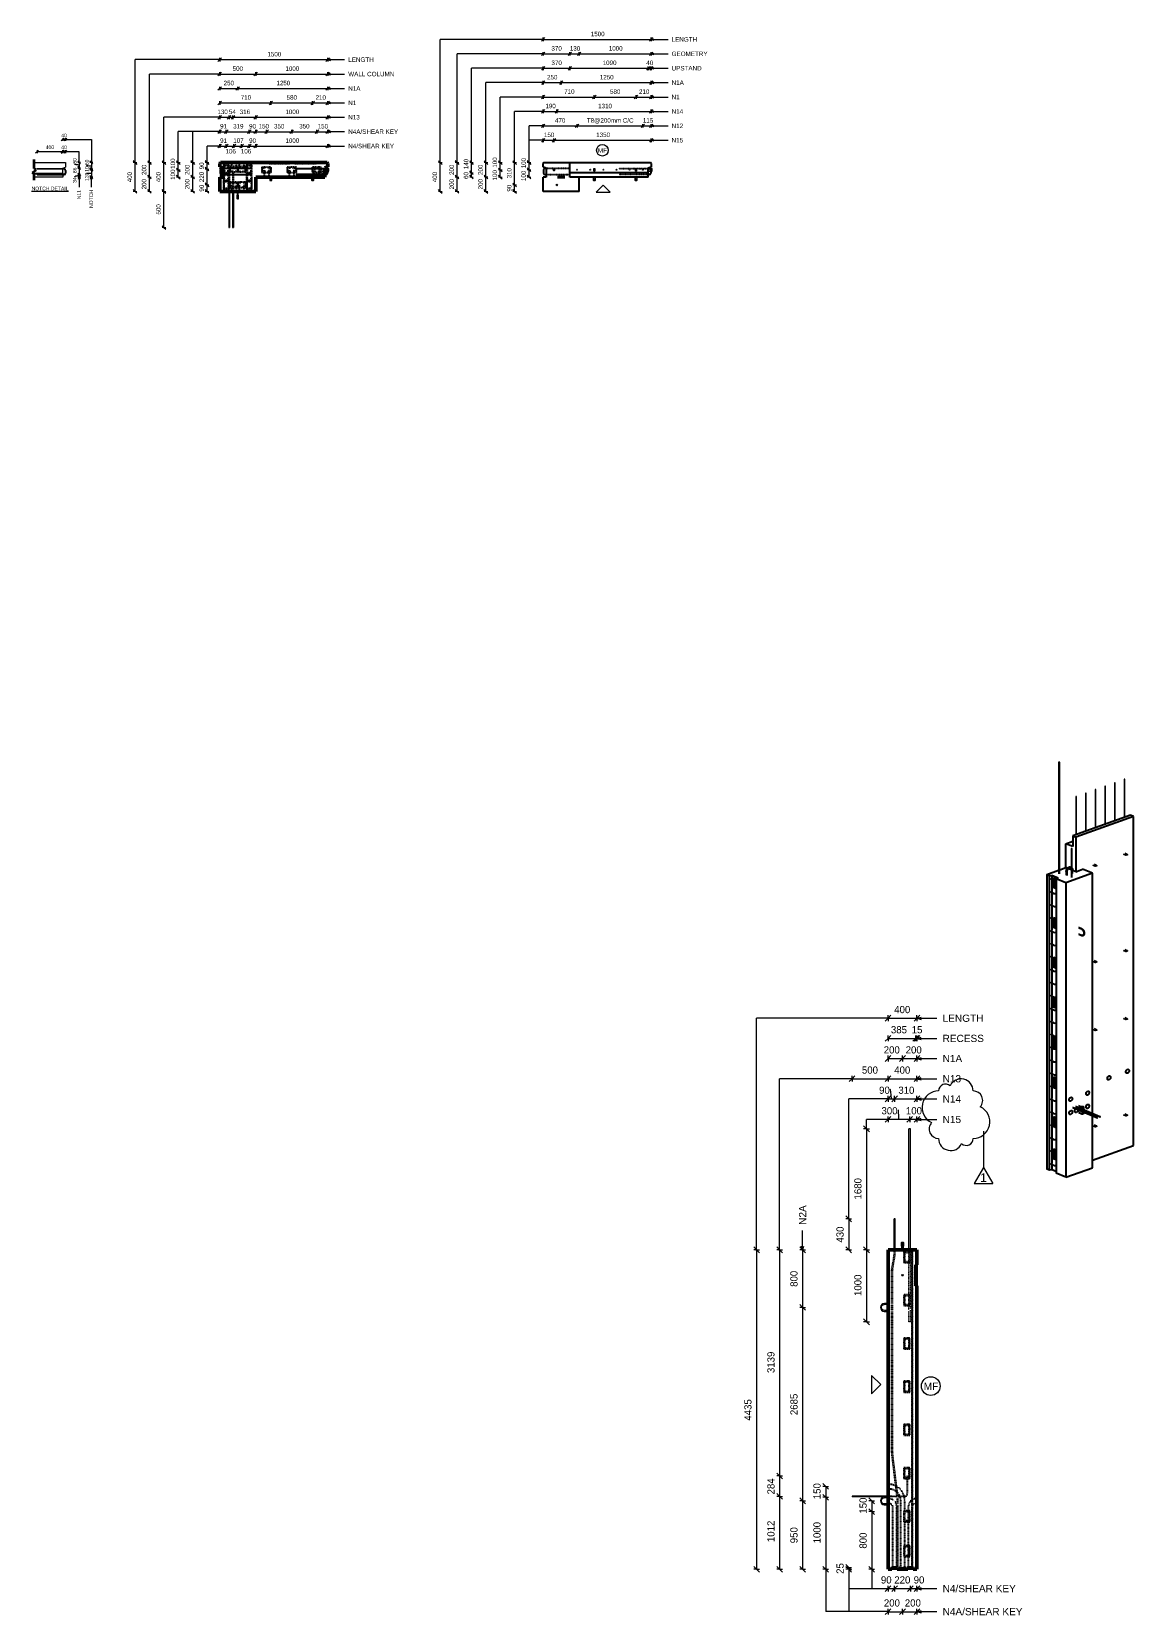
# Model space of a CAD drawing. Header units: millimetres. Extents: x -2992 to 12313, y -2035 to 19954.
import ezdxf

# ---------------------------------------------------------------- set-up
doc = ezdxf.new("R2010")
doc.units = ezdxf.units.MM
doc.linetypes.add('Dash', pattern=[6.36, 3.18, -3.18])
for name, color, linetype, lineweight in [('A-ANNO-DIMS', 211, 'Continuous', 9), ('A-ANNO-DIMS-25', 211, 'Continuous', 9), ('A-ANNO-DIMS-40', 211, 'Continuous', 9), ('A-DETL', 90, 'Continuous', 18), ('A-DETL-MBND', 5, 'Continuous', 18), ('A-DETL-THIN', 151, 'Continuous', 18), ('A-GENM', 13, 'Continuous', 18), ('A-WALL', 113, 'Continuous', 25), ('A-WALL-HDLN', 110, 'Dash', 25), ('G-ANNO-REVC', 71, 'Continuous', 9), ('G-ANNO-REVC-IDEN', 71, 'Continuous', 9), ('G-ANNO-TEXT', 231, 'Continuous', 9), ('S-RBAR', 171, 'Continuous', 18)]:
    doc.layers.add(name, color=color, linetype=linetype, lineweight=lineweight)
doc.styles.add('Arial', font='arial.ttf', dxfattribs={"height": 50})
doc.styles.add('Arial_1', font='arial.ttf', dxfattribs={"height": 62.5})
doc.styles.add('Arial_2', font='arial.ttf', dxfattribs={"height": 100})
doc.styles.add('Arial_3', font='arial.ttf', dxfattribs={"height": 120})
doc.styles.add('Nirmala UI Semilight', font='NirmalaS.ttf', dxfattribs={"height": 50})
doc.styles.add('Nirmala UI Semilight_1', font='NirmalaS.ttf', dxfattribs={"height": 62.5})
doc.styles.add('Nirmala UI Semilight_2', font='NirmalaS.ttf', dxfattribs={"height": 100})
doc.dimstyles.new('Arrow_Filled_-_2_5_NI_UI', dxfattribs={"dimscale": 304.8, "dimtxt": 65.460247, "dimasz": 0.164042, "dimexe": 0.082021, "dimexo": 0.0625, "dimgap": 0.082021, "dimtad": 1, "dimdec": 4, "dimzin": 0, "dimdsep": 46, "dimtxsty": 'Nirmala UI Semilight_1', "dimblk1": 'OBLIQUE', "dimblk2": 'OBLIQUE', "dimsah": 1, "dimcen": 0.09, "dimazin": 0, "dimtfac": 1, "dimtdec": 4, "dimtix": 1, "dimtmove": 0, "dimatfit": 3, "dimfxl": 0.082021, "dimfxlon": 1, "dimtvp": 1, "dimtolj": 1, "dimtzin": 0, "dimarcsym": 2})
doc.dimstyles.new('Arrow_Filled_-_2_5_NI_UI_1', dxfattribs={"dimscale": 304.8, "dimtxt": 65.460247, "dimasz": 0.164042, "dimexe": 0.082021, "dimexo": 0.0625, "dimgap": 0.082021, "dimtad": 1, "dimdec": 4, "dimzin": 0, "dimdsep": 46, "dimtxsty": 'Nirmala UI Semilight_1', "dimblk1": 'OBLIQUE', "dimblk2": 'OBLIQUE', "dimsah": 1, "dimcen": 0.09, "dimazin": 0, "dimtfac": 1, "dimtdec": 4, "dimtix": 1, "dimtmove": 2, "dimatfit": 3, "dimfxl": 0.082021, "dimfxlon": 1, "dimtvp": 1, "dimtolj": 1, "dimtzin": 0, "dimarcsym": 2})
doc.dimstyles.new('Arrow_Filled_-_2_5_NI_UI_2', dxfattribs={"dimscale": 304.8, "dimtxt": 104.736395, "dimasz": 0.262467, "dimexe": 0.131234, "dimexo": 0.0625, "dimgap": 0.131234, "dimtad": 1, "dimdec": 4, "dimzin": 0, "dimdsep": 46, "dimtxsty": 'Nirmala UI Semilight_2', "dimblk1": 'OBLIQUE', "dimblk2": 'OBLIQUE', "dimsah": 1, "dimcen": 0.09, "dimazin": 0, "dimtfac": 1, "dimtdec": 4, "dimtix": 1, "dimtmove": 1, "dimatfit": 3, "dimfxl": 0.131234, "dimfxlon": 1, "dimtvp": 1, "dimtolj": 1, "dimtzin": 0, "dimarcsym": 2})
doc.dimstyles.new('Arrow_Filled_-_2_5_NI_UI_3', dxfattribs={"dimscale": 304.8, "dimtxt": 104.736395, "dimasz": 0.262467, "dimexe": 0.131234, "dimexo": 0.0625, "dimgap": 0.131234, "dimtad": 1, "dimdec": 4, "dimzin": 0, "dimdsep": 46, "dimtxsty": 'Nirmala UI Semilight_2', "dimblk1": 'OBLIQUE', "dimblk2": 'OBLIQUE', "dimsah": 1, "dimcen": 0.09, "dimazin": 0, "dimtfac": 1, "dimtdec": 4, "dimtix": 1, "dimtmove": 0, "dimatfit": 3, "dimfxl": 0.131234, "dimfxlon": 1, "dimtvp": 1, "dimtolj": 1, "dimtzin": 0, "dimarcsym": 2})
doc.dimstyles.new('Arrow_Filled_-_2_5_NI_UI_4', dxfattribs={"dimscale": 304.8, "dimtxt": 104.736395, "dimasz": 0.262467, "dimexe": 0.131234, "dimexo": 0.0625, "dimgap": 0.131234, "dimtad": 1, "dimdec": 4, "dimzin": 0, "dimdsep": 46, "dimtxsty": 'Nirmala UI Semilight_2', "dimblk1": 'OBLIQUE', "dimblk2": 'OBLIQUE', "dimsah": 1, "dimcen": 0.09, "dimazin": 0, "dimtfac": 1, "dimtdec": 4, "dimtix": 1, "dimtmove": 2, "dimatfit": 3, "dimfxl": 0.131234, "dimfxlon": 1, "dimtvp": 1, "dimtolj": 1, "dimtzin": 0, "dimarcsym": 2})

msp = doc.modelspace()

# ---------------------------------------------------------------- texts
at = {"layer": 'G-ANNO-REVC-IDEN', "insert": (10183.62046, 4102.34799), "char_height": 120, "width": 115.443, "attachment_point": 1, "style": 'Arial_3'}
msp.add_mtext('1', dxfattribs=at)
at = {"layer": 'G-ANNO-TEXT', "color": 7, "attachment_point": 1}
for s, insert, char_height, width, style in [('LENGTH', (5898.6164, 19877.42909), 62.5, 428.9028125, 'Arial_1'), ('LENGTH', (1405.97926, 19596.54379), 62.5, 428.9028125, 'Arial_1'), ('GEOMETRY', (5898.6164, 19677.42909), 62.5, 603.2698437, 'Arial_1'), ('WALL COLUMN', (1405.97926, 19396.54379), 62.5, 775.6326562, 'Arial_1'), ('UPSTAND', (5898.6164, 19477.42909), 62.5, 505.063125, 'Arial_1'), ('N1A', (1405.97926, 19196.77917), 62.5, 204.4303125, 'Arial_1'), ('N1A', (5898.6164, 19277.66446), 62.5, 204.4303125, 'Arial_1'), ('N1', (1405.97926, 18996.77917), 62.5, 134.2826563, 'Arial_1'), ('N1', (5898.6164, 19077.66446), 62.5, 134.2826563, 'Arial_1'), ('N13', (1405.97926, 18796.77917), 62.5, 192.405, 'Arial_1'), ('N14', (5898.6164, 18877.66446), 62.5, 192.405, 'Arial_1'), ('40', (-2579.75821, 18537.9943), 50, 91.392375, 'Nirmala UI Semilight'), ('N4A/SHEAR KEY', (1405.97926, 18596.77917), 62.5, 837.7634375, 'Arial_1'), ('N12', (5898.6164, 18677.66446), 62.5, 192.405, 'Arial_1'), ('N15', (5898.6164, 18477.66446), 62.5, 192.405, 'Arial_1'), ('400', (-2796.32511, 18374.43991), 50, 136.286875, 'Nirmala UI Semilight'), ('40', (-2579.75821, 18374.43991), 50, 91.392375, 'Nirmala UI Semilight'), ('N4/SHEAR KEY', (1405.97926, 18396.77917), 62.5, 767.6157813, 'Arial_1'), ('MF', (4873.78999, 18334.86688), 62.5, 150.3164062, 'Arial_1'), ('\\LNOTCH DETAIL', (-2992.11885, 17801.32875), 50, 622.1095, 'Arial'), ('LENGTH', (9663.05748, 6305.86276), 100, 686.2445, 'Arial_2'), ('RECESS', (9663.05748, 6025.86276), 100, 692.658, 'Arial_2'), ('N1A', (9663.05748, 5745.86276), 100, 327.0885, 'Arial_2'), ('N13', (9663.21373, 5465.55026), 100, 307.848, 'Arial_2'), ('N14', (9663.21373, 5185.55026), 100, 307.848, 'Arial_2'), ('N15', (9663.21373, 4900.50569), 100, 307.848, 'Arial_2'), ('MF', (9400.98333, 1196.12052), 100, 240.50625, 'Arial_2'), ('N4/SHEAR KEY', (9663.21373, -1613.34638), 100, 1228.18525, 'Arial_2'), ('N4A/SHEAR KEY', (9663.21373, -1933.34638), 100, 1340.4215, 'Arial_2')]:
    msp.add_mtext(s, dxfattribs=dict(at, insert=insert, char_height=char_height, width=width, style=style))
at = {"layer": 'G-ANNO-TEXT', "color": 7, "attachment_point": 1, "rotation": 90}
for s, insert, char_height, width, style in [('80', (-2418.18296, 18120.89979), 50, 89.789, 'Nirmala UI Semilight'), ('86', (-2418.18296, 17989.83049), 50, 89.789, 'Nirmala UI Semilight'), ('60', (-2249.84015, 18100.51088), 50, 89.789, 'Nirmala UI Semilight'), ('10', (-2249.84015, 18008.05743), 50, 76.962, 'Nirmala UI Semilight'), ('34', (-2418.18296, 17854.64001), 50, 91.392375, 'Nirmala UI Semilight'), ('130', (-2249.84015, 17881.70469), 50, 121.8565, 'Nirmala UI Semilight'), ('N11', (-2358.95158, 17627.56958), 50, 153.924, 'Arial'), ('NOTCH', (-2190.60877, 17505.96958), 50, 301.4345, 'Arial'), ('N2A', (7668.85691, 3386.94006), 100, 327.0885, 'Arial_2')]:
    msp.add_mtext(s, dxfattribs=dict(at, insert=insert, char_height=char_height, width=width, style=style))

# ---------------------------------------------------------------- blocks, each defined once
blk = doc.blocks.new('RR spread anchor face based - RR-SA-2_5-150-1726819-Elevation Top')
at = {"layer": 'A-GENM'}
for p, q in [((1784, 17935), (1784, 17890)), ((1784, 17890), (1786, 17885)), ((1786, 17885), (1811, 17885)), ((1792, 17901), (1792, 17907)), ((1806, 17907), (1806, 17901)), ((1811, 17885), (1814, 17890)), ((1814, 17890), (1814, 17935))]:
    blk.add_line(p, q, dxfattribs=at)
for centre, start, end in [((1799, 17907), 360, 180), ((1799, 17901), 180, 0)]:
    blk.add_arc(centre, 7, start, end, dxfattribs=at)
blk = doc.blocks.new('RR spread anchor face based - RR-SA-3_0-200-1726827-Elevation Top')
at = {"layer": 'A-GENM'}
for p, q in [((2599, 18055), (2578, 18055)), ((2578, 18044), (2578, 18044)), ((2604, 18053), (2599, 18055)), ((2604, 18018), (2604, 18053)), ((2549, 18015), (2581, 18015)), ((2581, 18026), (2578, 18026)), ((2589, 18015), (2599, 18015)), ((2599, 18015), (2604, 18018))]:
    blk.add_line(p, q, dxfattribs=at)
for centre, start, end in [((2578, 18035), 90, 270), ((2582, 18035), 325.337, 43.1233)]:
    blk.add_arc(centre, 9, start, end, dxfattribs=at)
blk = doc.blocks.new('12_7Ø_ Lifting Insert_COLUMN - 12_9Ø Lifting insert-1653057-Elevation Top')
at = {"layer": 'A-GENM'}
for p, q in [((1332, 17735), (1332, 17685)), ((1345, 17685), (1345, 17735))]:
    blk.add_line(p, q, dxfattribs=at)
at = {"layer": 'A-GENM', "flags": 128}
for points in [[(1332, 17685), (1332, 17683), (1332, 17681), (1332, 17679), (1332, 17677), (1332, 17675), (1332, 17674), (1332, 17672), (1332, 17670), (1332, 17668), (1332, 17666), (1332, 17664), (1332, 17662), (1332, 17661), (1332, 17659), (1332, 17657), (1332, 17656), (1332, 17654), (1332, 17652), (1332, 17651), (1332, 17650), (1332, 17648), (1332, 17647), (1332, 17646), (1332, 17644), (1332, 17643), (1332, 17642), (1332, 17641), (1332, 17640), (1332, 17640), (1332, 17639), (1332, 17638), (1332, 17638), (1332, 17637), (1332, 17637), (1332, 17636), (1332, 17636), (1332, 17636), (1332, 17635), (1332, 17635), (1332, 17635)], [(1332, 17635), (1332, 17635), (1332, 17636), (1332, 17636), (1332, 17636), (1332, 17636), (1332, 17637), (1332, 17637), (1332, 17638), (1332, 17639), (1332, 17639), (1332, 17640), (1332, 17641), (1332, 17642), (1332, 17643), (1332, 17644), (1332, 17645), (1332, 17647), (1332, 17648), (1332, 17649), (1332, 17651), (1332, 17652), (1332, 17654), (1332, 17655), (1332, 17657), (1332, 17658), (1332, 17660), (1332, 17662), (1332, 17664), (1332, 17665), (1332, 17667), (1332, 17669), (1332, 17671), (1332, 17673), (1332, 17675), (1332, 17677), (1332, 17679), (1332, 17681), (1332, 17683), (1332, 17685), (1332, 17685)], [(1345, 17635), (1345, 17635), (1345, 17635), (1345, 17635), (1345, 17634), (1345, 17634), (1345, 17634), (1345, 17634), (1345, 17633), (1345, 17633), (1345, 17633), (1345, 17633), (1344, 17632), (1344, 17632), (1344, 17632), (1344, 17632), (1344, 17632), (1344, 17631), (1344, 17631), (1343, 17631), (1343, 17631), (1343, 17631), (1343, 17631), (1343, 17630), (1342, 17630), (1342, 17630), (1342, 17630), (1342, 17630), (1342, 17630), (1341, 17630), (1341, 17630), (1341, 17629), (1341, 17629), (1340, 17629), (1340, 17629), (1340, 17629), (1340, 17629), (1339, 17629), (1339, 17629), (1339, 17629), (1339, 17629), (1338, 17629), (1338, 17629), (1338, 17629), (1338, 17629), (1337, 17629), (1337, 17629), (1337, 17629), (1337, 17629), (1336, 17630), (1336, 17630), (1336, 17630), (1336, 17630), (1335, 17630), (1335, 17630), (1335, 17630), (1335, 17630), (1335, 17631), (1334, 17631), (1334, 17631), (1334, 17631), (1334, 17631), (1334, 17632), (1334, 17632), (1333, 17632), (1333, 17632), (1333, 17632), (1333, 17633), (1333, 17633), (1333, 17633), (1333, 17633), (1333, 17634), (1333, 17634), (1333, 17634), (1333, 17634), (1333, 17635), (1332, 17635), (1332, 17635), (1332, 17635), (1332, 17635)], [(1345, 17685), (1345, 17683), (1345, 17681), (1345, 17679), (1345, 17677), (1345, 17675), (1345, 17674), (1345, 17672), (1345, 17670), (1345, 17668), (1345, 17666), (1345, 17664), (1345, 17662), (1345, 17661), (1345, 17659), (1345, 17657), (1345, 17656), (1345, 17654), (1345, 17652), (1345, 17651), (1345, 17650), (1345, 17648), (1345, 17647), (1345, 17646), (1345, 17644), (1345, 17643), (1345, 17642), (1345, 17641), (1345, 17640), (1345, 17640), (1345, 17639), (1345, 17638), (1345, 17638), (1345, 17637), (1345, 17637), (1345, 17636), (1345, 17636), (1345, 17636), (1345, 17635), (1345, 17635), (1345, 17635)], [(1345, 17635), (1345, 17635), (1345, 17636), (1345, 17636), (1345, 17636), (1345, 17636), (1345, 17637), (1345, 17637), (1345, 17638), (1345, 17639), (1345, 17639), (1345, 17640), (1345, 17641), (1345, 17642), (1345, 17643), (1345, 17644), (1345, 17645), (1345, 17647), (1345, 17648), (1345, 17649), (1345, 17651), (1345, 17652), (1345, 17654), (1345, 17655), (1345, 17657), (1345, 17658), (1345, 17660), (1345, 17662), (1345, 17664), (1345, 17665), (1345, 17667), (1345, 17669), (1345, 17671), (1345, 17673), (1345, 17675), (1345, 17677), (1345, 17679), (1345, 17681), (1345, 17683), (1345, 17685), (1345, 17685)]]:
    blk.add_lwpolyline(points, dxfattribs=at)
blk = doc.blocks.new('RR spread anchor face based - RR-SA-2_5-150-1726819-Elevation Top Copy 1')
at = {"layer": 'A-GENM'}
for p, q in [((1784, 17935), (1784, 17890)), ((1784, 17890), (1786, 17885)), ((1786, 17885), (1811, 17885)), ((1792, 17901), (1792, 17907)), ((1806, 17907), (1806, 17901)), ((1811, 17885), (1814, 17890)), ((1814, 17890), (1814, 17935))]:
    blk.add_line(p, q, dxfattribs=at)
for centre, start, end in [((1799, 17907), 360, 180), ((1799, 17901), 180, 0)]:
    blk.add_arc(centre, 7, start, end, dxfattribs=at)
blk = doc.blocks.new('RR spread anchor face based - RR-SA-3_0-200-1726827-Elevation Top Copy 1')
at = {"layer": 'A-GENM'}
for p, q in [((2599, 18055), (2578, 18055)), ((2578, 18044), (2578, 18044)), ((2604, 18053), (2599, 18055)), ((2604, 18018), (2604, 18053)), ((2549, 18015), (2581, 18015)), ((2581, 18026), (2578, 18026)), ((2589, 18015), (2599, 18015)), ((2599, 18015), (2604, 18018))]:
    blk.add_line(p, q, dxfattribs=at)
for centre, start, end in [((2578, 18035), 90, 270), ((2582, 18035), 325.337, 43.1233)]:
    blk.add_arc(centre, 9, start, end, dxfattribs=at)
blk = doc.blocks.new('RR spread anchor face based - RR-SA-4_0-240-1726833-Elevation Top Copy 1')
at = {"layer": 'A-GENM'}
for p, q in [((1793, 18053), (1793, 18055)), ((1793, 18055), (1805, 18055)), ((1793, 18018), (1793, 18053)), ((1793, 18053), (1805, 18053)), ((1805, 18055), (1805, 18053)), ((1805, 18053), (1805, 18018)), ((1793, 18015), (1793, 18018)), ((1793, 18018), (1805, 18018)), ((1805, 18015), (1793, 18015)), ((1805, 18018), (1805, 18015))]:
    blk.add_line(p, q, dxfattribs=at)
blk = doc.blocks.new('12_7Ø_ Lifting Insert_COLUMN - 12_9Ø Lifting insert-1653057-Elevation Top Copy 1')
at = {"layer": 'A-GENM', "flags": 128}
for points in [[(1389, 17949), (1387, 17949), (1381, 17949), (1372, 17949), (1360, 17949), (1347, 17949), (1333, 17949), (1319, 17949), (1307, 17949), (1298, 17949), (1291, 17949), (1289, 17949), (1289, 17949)], [(1289, 17936), (1291, 17936), (1297, 17936), (1306, 17936), (1317, 17936), (1331, 17936), (1345, 17936), (1358, 17936), (1370, 17936), (1380, 17936), (1386, 17936), (1389, 17936), (1389, 17936)]]:
    blk.add_lwpolyline(points, dxfattribs=at)
blk = doc.blocks.new('12_7Ø_ Lifting Insert_COLUMN - 12_9Ø Lifting insert-1653057-Elevation Right Copy 1')
at = {"layer": 'A-GENM'}
for p, q in [((17936, 3090), (17936, 3040)), ((17949, 3040), (17949, 3090))]:
    blk.add_line(p, q, dxfattribs=at)
at = {"layer": 'A-GENM', "flags": 128}
for points in [[(17936, 3140), (17939, 3145), (17945, 3146), (17949, 3141), (17949, 3140)], [(17936, 3090), (17936, 3110), (17936, 3126), (17936, 3137), (17936, 3140)], [(17936, 3140), (17936, 3136), (17936, 3124), (17936, 3107), (17936, 3090)], [(17949, 3090), (17949, 3110), (17949, 3126), (17949, 3137), (17949, 3140)], [(17949, 3140), (17949, 3136), (17949, 3124), (17949, 3107), (17949, 3090)]]:
    blk.add_lwpolyline(points, dxfattribs=at)
at = {"layer": 'A-GENM'}
for start, end in [(0, 180), (180, 360)]:
    blk.add_arc((17942, 2690), 6.35, start, end, dxfattribs=at)
blk = doc.blocks.new('12_7Ø_ Lifting Insert_COLUMN - 12_9Ø Lifting insert-V1-Elevation Right Copy 1')
at = {"layer": 'A-GENM'}
for p, q in [((17735, 2296), (17685, 2296)), ((17685, 2284), (17735, 2284)), ((17735, 2196), (17685, 2196)), ((17685, 2184), (17735, 2184))]:
    blk.add_line(p, q, dxfattribs=at)
at = {"layer": 'A-GENM', "flags": 128}
for points in [[(17685, 2296), (17664, 2292), (17646, 2281), (17634, 2263), (17629, 2242), (17632, 2221), (17643, 2203), (17660, 2190), (17681, 2184), (17685, 2184)], [(17685, 2196), (17667, 2200), (17652, 2212), (17643, 2229), (17642, 2247), (17650, 2265), (17663, 2278), (17681, 2283), (17685, 2284)]]:
    blk.add_lwpolyline(points, dxfattribs=at)
blk = doc.blocks.new('Rebar Bar - Part 3327405278-431004-3D Ortho')
at = {"layer": 'S-RBAR'}
for p, q in [((-11103, 9331), (-11103, 8802)), ((-11095, 8805), (-11095, 9331))]:
    blk.add_line(p, q, dxfattribs=at)
for points in [[(-11096, 9333, 0), (-11097, 9333, 0), (-11098, 9333, 0), (-11099, 9333, 0), (-11100, 9333, 0), (-11101, 9333, 0), (-11102, 9333, 0), (-11103, 9332, 0), (-11103, 9332, 0), (-11103, 9332, 0), (-11103, 9331, 0), (-11103, 9331, 0), (-11102, 9330, 0)], [(-11102, 9330, 0), (-11101, 9330, 0), (-11101, 9330, 0), (-11099, 9330, 0), (-11098, 9330, 0), (-11097, 9330, 0), (-11097, 9330, 0), (-11096, 9331, 0), (-11096, 9331, 0), (-11095, 9331, 0), (-11095, 9332, 0), (-11096, 9332, 0), (-11096, 9333, 0)]]:
    blk.add_polyline3d(points, dxfattribs=at)
blk = doc.blocks.new('Rebar Bar - Part 3166313199-431004-3D Ortho')
at = {"layer": 'S-RBAR'}
for p, q in [((-11429, 8201), (-11442, 8197)), ((-11439, 8189), (-11426, 8194))]:
    blk.add_line(p, q, dxfattribs=at)
blk = doc.blocks.new('Rebar Bar - Part 2227165887-431004-3D Ortho')
at = {"layer": 'S-RBAR'}
for points in [[(-11443, 8178, 0), (-11448, 8181, 0), (-11450, 8185, 0), (-11450, 8190, 0), (-11446, 8194, 0), (-11442, 8197, 0)], [(-11443, 8187, 0), (-11442, 8188, 0), (-11439, 8189, 0)], [(-11443, 8187, 0), (-11442, 8186, 0), (-11440, 8186, 0)]]:
    blk.add_polyline3d(points, dxfattribs=at)
blk = doc.blocks.new('Rebar Bar - Part 981547073-431004-3D Ortho')
at = {"layer": 'S-RBAR'}
for p, q in [((-11443, 8178), (-11412, 8165)), ((-11409, 8172), (-11440, 8186))]:
    blk.add_line(p, q, dxfattribs=at)
blk = doc.blocks.new('Rebar Bar - Part 2227165887-V2-3D Ortho')
at = {"layer": 'S-RBAR'}
for points in [[(-11412, 8165, 0), (-11404, 8163, 0), (-11395, 8162, 0), (-11386, 8163, 0), (-11381, 8165, 0)], [(-11409, 8172, 0), (-11403, 8171, 0), (-11396, 8170, 0), (-11388, 8171, 0), (-11383, 8172, 0)]]:
    blk.add_polyline3d(points, dxfattribs=at)
blk = doc.blocks.new('Rebar Bar - Part 3131074535-431004-3D Ortho')
at = {"layer": 'S-RBAR'}
for p, q in [((-11376, 8175), (-11383, 8172)), ((-11381, 8165), (-11376, 8166))]:
    blk.add_line(p, q, dxfattribs=at)
blk = doc.blocks.new('Rebar Bar - Part 976996165-431004-3D Ortho')
at = {"layer": 'S-RBAR'}
for p, q in [((-11376, 4823), (-11410, 4838)), ((-11415, 4832), (-11376, 4814))]:
    blk.add_line(p, q, dxfattribs=at)
blk = doc.blocks.new('Rebar Bar - Part 976996165-V3-3D Ortho')
at = {"layer": 'S-RBAR'}
blk.add_line((-11376, 4742), (-11388, 4747), dxfattribs=at)
blk = doc.blocks.new('Rebar Bar - Part 976996165-V4-3D Ortho')
at = {"layer": 'S-RBAR'}
for p, q in [((-11415, 8107), (-11376, 8089)), ((-11376, 8098), (-11410, 8113))]:
    blk.add_line(p, q, dxfattribs=at)
blk = doc.blocks.new('Rebar Bar - Part 976996165-V5-3D Ortho')
at = {"layer": 'S-RBAR'}
for p, q in [((-11415, 8188), (-11381, 8173)), ((-11376, 8179), (-11410, 8195))]:
    blk.add_line(p, q, dxfattribs=at)
blk = doc.blocks.new('Rebar Bar - Part 976996165-V6-3D Ortho')
at = {"layer": 'S-RBAR'}
for p, q in [((-11415, 5308), (-11385, 5295)), ((-11376, 5299), (-11410, 5315))]:
    blk.add_line(p, q, dxfattribs=at)
blk = doc.blocks.new('Rebar Bar - Part 976996165-V7-3D Ortho')
at = {"layer": 'S-RBAR'}
blk.add_line((-11415, 6546), (-11376, 6528), dxfattribs=at)
blk = doc.blocks.new('Rebar Bar - Part 366001859-431004-3D Ortho')
at = {"layer": 'S-RBAR'}
for p, q in [((-11170, 8608), (-11170, 8211)), ((-11154, 8211), (-11154, 8608))]:
    blk.add_line(p, q, dxfattribs=at)
for points in [[(-11156, 8610, 0), (-11158, 8611, 0), (-11160, 8611, 0), (-11162, 8611, 0), (-11164, 8611, 0), (-11166, 8611, 0), (-11167, 8610, 0), (-11169, 8610, 0), (-11170, 8609, 0), (-11170, 8608, 0), (-11170, 8607, 0), (-11169, 8607, 0), (-11168, 8606, 0)], [(-11168, 8606, 0), (-11166, 8605, 0), (-11164, 8605, 0), (-11162, 8605, 0), (-11160, 8605, 0), (-11158, 8605, 0), (-11157, 8606, 0), (-11155, 8606, 0), (-11154, 8607, 0), (-11154, 8608, 0), (-11154, 8609, 0), (-11155, 8610, 0), (-11156, 8610, 0)]]:
    blk.add_polyline3d(points, dxfattribs=at)
blk = doc.blocks.new('Rebar Bar - Part 2012812560-431004-3D Ortho')
at = {"layer": 'S-RBAR'}
for p, q in [((-11378, 4875), (-11378, 4819)), ((-11378, 4816), (-11378, 4758)), ((-11378, 4749), (-11378, 4737)), ((-11378, 4428), (-11378, 4412)), ((-11378, 4409), (-11378, 4398)), ((-11378, 4390), (-11378, 4331)), ((-11378, 4327), (-11378, 4290))]:
    blk.add_line(p, q, dxfattribs=at)
blk = doc.blocks.new('RR spread anchor face based - RR-SA-2_5-150-1726819-3D Ortho')
at = {"layer": 'A-GENM'}
for p, q in [((-10866, 8385), (-10836, 8372)), ((-10836, 8363), (-10866, 8376)), ((-10814, 8380), (-10844, 8393)), ((-10837, 8377), (-10841, 8379)), ((-10836, 8372), (-10830, 8371)), ((-10836, 8363), (-10836, 8372)), ((-10830, 8362), (-10836, 8363)), ((-10831, 8383), (-10827, 8381)), ((-10830, 8371), (-10812, 8378)), ((-10830, 8371), (-10830, 8362)), ((-10812, 8369), (-10830, 8362)), ((-10812, 8378), (-10814, 8380)), ((-10812, 8378), (-10812, 8369))]:
    blk.add_line(p, q, dxfattribs=at)
for points in [[(-10841, 8379, 0), (-10842, 8380, 0), (-10843, 8380, 0), (-10843, 8381, 0), (-10842, 8382, 0), (-10842, 8382, 0), (-10840, 8383, 0), (-10839, 8383, 0), (-10837, 8383, 0), (-10835, 8384, 0), (-10834, 8383, 0), (-10832, 8383, 0), (-10831, 8383, 0)], [(-10825, 8379, 0), (-10825, 8378, 0), (-10826, 8378, 0), (-10827, 8377, 0), (-10828, 8377, 0), (-10830, 8376, 0), (-10832, 8376, 0), (-10834, 8377, 0), (-10835, 8377, 0), (-10837, 8377, 0)], [(-10827, 8381, 0), (-10825, 8380, 0), (-10825, 8380, 0)]]:
    blk.add_polyline3d(points, dxfattribs=at)
blk = doc.blocks.new('12_7Ø_ Lifting Insert_COLUMN - 12_9Ø Lifting insert-1653057-3D Ortho')
at = {"layer": 'A-GENM'}
blk.add_line((-11241, 8294), (-11241, 8243), dxfattribs=at)
for points in [[(-11241, 8294, 0), (-11241, 8296, 0), (-11240, 8298, 0), (-11240, 8300, 0), (-11240, 8302, 0), (-11240, 8304, 0), (-11239, 8306, 0), (-11239, 8308, 0), (-11239, 8310, 0), (-11238, 8312, 0), (-11237, 8314, 0), (-11237, 8316, 0), (-11236, 8319, 0), (-11235, 8321, 0), (-11234, 8323, 0), (-11234, 8325, 0), (-11233, 8327, 0), (-11232, 8328, 0), (-11231, 8330, 0), (-11230, 8332, 0), (-11228, 8334, 0), (-11227, 8336, 0), (-11226, 8338, 0), (-11225, 8339, 0), (-11224, 8341, 0), (-11222, 8343, 0), (-11221, 8344, 0), (-11219, 8346, 0), (-11218, 8347, 0), (-11216, 8348, 0), (-11215, 8350, 0), (-11213, 8351, 0), (-11212, 8352, 0), (-11210, 8353, 0), (-11209, 8354, 0), (-11207, 8355, 0), (-11205, 8356, 0), (-11204, 8357, 0), (-11202, 8358, 0), (-11200, 8359, 0), (-11198, 8359, 0), (-11197, 8360, 0), (-11195, 8360, 0), (-11193, 8361, 0), (-11191, 8361, 0), (-11190, 8361, 0), (-11188, 8361, 0), (-11186, 8361, 0), (-11184, 8361, 0), (-11183, 8361, 0), (-11181, 8360, 0), (-11179, 8360, 0), (-11178, 8359, 0), (-11176, 8359, 0), (-11174, 8358, 0), (-11173, 8357, 0), (-11171, 8356, 0), (-11171, 8356, 0)], [(-11177, 8345, 0), (-11176, 8344, 0), (-11175, 8343, 0), (-11174, 8342, 0), (-11174, 8341, 0), (-11173, 8341, 0), (-11172, 8340, 0), (-11172, 8339, 0), (-11171, 8338, 0), (-11170, 8336, 0), (-11170, 8335, 0)]]:
    blk.add_polyline3d(points, dxfattribs=at)
blk = doc.blocks.new('12_7Ø_ Lifting Insert_COLUMN - 12_9Ø Lifting insert-V8-3D Ortho')
at = {"layer": 'A-GENM'}
for p, q in [((-11232, 8290), (-11232, 8239)), ((-11219, 8239), (-11219, 8290)), ((-11146, 8265), (-11146, 8316))]:
    blk.add_line(p, q, dxfattribs=at)
for points in [[(-11232, 8290, 0), (-11232, 8292, 0), (-11232, 8294, 0), (-11231, 8296, 0), (-11231, 8298, 0), (-11231, 8300, 0), (-11231, 8302, 0), (-11230, 8304, 0), (-11230, 8307, 0), (-11229, 8309, 0), (-11229, 8311, 0), (-11228, 8313, 0), (-11227, 8315, 0), (-11226, 8317, 0), (-11226, 8319, 0), (-11225, 8321, 0), (-11224, 8323, 0), (-11223, 8325, 0), (-11222, 8327, 0), (-11221, 8328, 0), (-11220, 8330, 0), (-11218, 8332, 0), (-11217, 8334, 0), (-11216, 8336, 0), (-11215, 8337, 0), (-11213, 8339, 0), (-11212, 8340, 0), (-11210, 8342, 0), (-11209, 8343, 0), (-11208, 8345, 0), (-11206, 8346, 0), (-11204, 8347, 0), (-11203, 8349, 0), (-11201, 8350, 0), (-11200, 8351, 0), (-11198, 8352, 0), (-11196, 8353, 0), (-11195, 8353, 0), (-11193, 8354, 0), (-11191, 8355, 0), (-11189, 8356, 0), (-11188, 8356, 0), (-11186, 8356, 0), (-11184, 8357, 0), (-11182, 8357, 0), (-11181, 8357, 0), (-11179, 8357, 0), (-11177, 8357, 0), (-11175, 8357, 0), (-11174, 8357, 0), (-11172, 8357, 0), (-11170, 8356, 0)], [(-11219, 8290, 0), (-11219, 8292, 0), (-11219, 8293, 0), (-11219, 8295, 0), (-11219, 8297, 0), (-11218, 8298, 0), (-11218, 8300, 0), (-11218, 8302, 0), (-11217, 8304, 0), (-11217, 8305, 0), (-11216, 8307, 0), (-11216, 8309, 0), (-11215, 8310, 0), (-11215, 8312, 0), (-11214, 8314, 0), (-11213, 8316, 0), (-11212, 8317, 0), (-11212, 8319, 0), (-11211, 8320, 0), (-11210, 8322, 0), (-11209, 8324, 0), (-11208, 8325, 0), (-11207, 8326, 0), (-11206, 8328, 0), (-11205, 8329, 0), (-11204, 8331, 0), (-11203, 8332, 0), (-11201, 8333, 0), (-11200, 8334, 0), (-11199, 8335, 0), (-11198, 8336, 0), (-11197, 8337, 0), (-11195, 8338, 0), (-11194, 8339, 0), (-11193, 8340, 0), (-11192, 8341, 0), (-11190, 8341, 0), (-11189, 8342, 0), (-11188, 8343, 0), (-11187, 8343, 0), (-11186, 8343, 0), (-11184, 8344, 0), (-11183, 8344, 0), (-11182, 8344, 0), (-11181, 8344, 0), (-11180, 8345, 0), (-11179, 8345, 0), (-11178, 8345, 0), (-11177, 8345, 0), (-11176, 8344, 0), (-11175, 8344, 0), (-11174, 8344, 0), (-11173, 8344, 0), (-11172, 8343, 0), (-11171, 8343, 0), (-11170, 8342, 0)], [(-11154, 8345, 0), (-11154, 8344, 0), (-11153, 8343, 0), (-11152, 8341, 0), (-11151, 8340, 0), (-11150, 8338, 0), (-11149, 8336, 0), (-11149, 8335, 0), (-11148, 8333, 0), (-11147, 8331, 0), (-11147, 8329, 0), (-11147, 8327, 0), (-11146, 8325, 0), (-11146, 8323, 0), (-11146, 8321, 0), (-11146, 8319, 0), (-11146, 8317, 0), (-11146, 8316, 0)]]:
    blk.add_polyline3d(points, dxfattribs=at)
blk = doc.blocks.new('12_7Ø_ Lifting Insert_COLUMN - 12_9Ø Lifting insert-V9-3D Ortho')
at = {"layer": 'A-GENM'}
for p, q in [((-11067, 7508), (-11026, 7490)), ((-11021, 7502), (-11063, 7520)), ((-11067, 7416), (-11026, 7398)), ((-11021, 7410), (-11063, 7427))]:
    blk.add_line(p, q, dxfattribs=at)
for points in [[(-11021, 7502, 0), (-11019, 7501, 0), (-11017, 7501, 0), (-11016, 7500, 0), (-11014, 7499, 0), (-11013, 7498, 0), (-11011, 7497, 0), (-11010, 7495, 0), (-11008, 7494, 0), (-11007, 7493, 0), (-11005, 7492, 0), (-11004, 7490, 0), (-11003, 7489, 0), (-11001, 7487, 0), (-11000, 7486, 0), (-10999, 7484, 0), (-10998, 7482, 0), (-10996, 7480, 0), (-10995, 7479, 0), (-10994, 7477, 0), (-10993, 7475, 0), (-10992, 7473, 0), (-10991, 7471, 0), (-10990, 7469, 0), (-10989, 7467, 0), (-10989, 7465, 0), (-10988, 7463, 0), (-10987, 7461, 0), (-10987, 7459, 0), (-10986, 7457, 0), (-10985, 7455, 0), (-10985, 7453, 0), (-10984, 7451, 0), (-10984, 7449, 0), (-10984, 7447, 0), (-10983, 7445, 0), (-10983, 7443, 0), (-10983, 7441, 0), (-10983, 7438, 0), (-10983, 7436, 0), (-10983, 7434, 0), (-10983, 7432, 0), (-10983, 7430, 0), (-10983, 7428, 0), (-10984, 7427, 0), (-10984, 7425, 0), (-10984, 7423, 0), (-10985, 7421, 0), (-10985, 7419, 0), (-10986, 7417, 0), (-10986, 7416, 0), (-10987, 7414, 0), (-10988, 7412, 0), (-10989, 7411, 0), (-10990, 7409, 0), (-10990, 7408, 0), (-10991, 7406, 0), (-10993, 7405, 0), (-10994, 7404, 0), (-10995, 7403, 0), (-10996, 7402, 0), (-10997, 7401, 0), (-10999, 7400, 0), (-11000, 7399, 0), (-11002, 7398, 0), (-11003, 7397, 0), (-11005, 7397, 0), (-11006, 7396, 0), (-11008, 7396, 0), (-11010, 7396, 0), (-11011, 7396, 0), (-11013, 7396, 0), (-11015, 7396, 0), (-11016, 7396, 0), (-11018, 7396, 0), (-11020, 7396, 0), (-11021, 7397, 0), (-11023, 7397, 0), (-11025, 7398, 0), (-11026, 7398, 0)], [(-11026, 7490, 0), (-11024, 7490, 0), (-11023, 7489, 0), (-11022, 7489, 0), (-11021, 7488, 0), (-11020, 7487, 0), (-11019, 7486, 0), (-11018, 7486, 0), (-11017, 7485, 0), (-11015, 7484, 0), (-11014, 7483, 0), (-11013, 7481, 0), (-11012, 7480, 0), (-11011, 7479, 0), (-11010, 7478, 0), (-11009, 7476, 0), (-11008, 7475, 0), (-11007, 7473, 0), (-11006, 7472, 0), (-11005, 7470, 0), (-11004, 7469, 0), (-11003, 7467, 0), (-11003, 7466, 0), (-11002, 7464, 0), (-11001, 7462, 0), (-11000, 7461, 0), (-11000, 7459, 0), (-10999, 7457, 0), (-10999, 7455, 0), (-10998, 7454, 0), (-10998, 7452, 0), (-10997, 7450, 0), (-10997, 7448, 0), (-10997, 7447, 0), (-10996, 7445, 0), (-10996, 7443, 0), (-10996, 7441, 0), (-10996, 7440, 0), (-10996, 7438, 0), (-10996, 7436, 0), (-10996, 7435, 0), (-10996, 7433, 0), (-10996, 7431, 0), (-10996, 7430, 0), (-10996, 7428, 0), (-10996, 7427, 0), (-10997, 7425, 0), (-10997, 7424, 0), (-10997, 7423, 0), (-10998, 7422, 0), (-10998, 7420, 0), (-10999, 7419, 0), (-10999, 7418, 0), (-11000, 7417, 0), (-11000, 7416, 0), (-11001, 7415, 0), (-11002, 7414, 0), (-11002, 7413, 0), (-11003, 7413, 0), (-11004, 7412, 0), (-11004, 7411, 0), (-11005, 7411, 0), (-11006, 7410, 0), (-11006, 7410, 0), (-11007, 7410, 0), (-11008, 7409, 0), (-11009, 7409, 0), (-11010, 7409, 0), (-11010, 7408, 0), (-11011, 7408, 0), (-11012, 7408, 0), (-11013, 7408, 0), (-11014, 7408, 0), (-11015, 7408, 0), (-11016, 7408, 0), (-11017, 7409, 0), (-11018, 7409, 0), (-11019, 7409, 0), (-11020, 7410, 0), (-11021, 7410, 0)]]:
    blk.add_polyline3d(points, dxfattribs=at)
blk = doc.blocks.new('12_7Ø_ Lifting Insert_COLUMN - 12_9Ø Lifting insert-V10-3D Ortho')
at = {"layer": 'A-GENM'}
for p, q in [((-11067, 5033), (-11026, 5015)), ((-11067, 4941), (-11026, 4923)), ((-11021, 5027), (-11063, 5044)), ((-11021, 4935), (-11063, 4952))]:
    blk.add_line(p, q, dxfattribs=at)
for points in [[(-11026, 5015, 0), (-11024, 5015, 0), (-11023, 5014, 0), (-11022, 5014, 0), (-11021, 5013, 0), (-11020, 5012, 0), (-11019, 5011, 0), (-11018, 5010, 0), (-11017, 5009, 0), (-11015, 5008, 0), (-11014, 5007, 0), (-11013, 5006, 0), (-11012, 5005, 0), (-11011, 5004, 0), (-11010, 5003, 0), (-11009, 5001, 0), (-11008, 5000, 0), (-11007, 4998, 0), (-11006, 4997, 0), (-11005, 4995, 0), (-11004, 4994, 0), (-11003, 4992, 0), (-11003, 4991, 0)], [(-10986, 4942, 0), (-10986, 4941, 0), (-10987, 4939, 0), (-10988, 4937, 0), (-10989, 4936, 0), (-10990, 4934, 0), (-10990, 4933, 0), (-10991, 4931, 0), (-10993, 4930, 0), (-10994, 4929, 0), (-10995, 4928, 0), (-10996, 4926, 0), (-10997, 4925, 0), (-10999, 4924, 0), (-11000, 4924, 0), (-11002, 4923, 0), (-11003, 4922, 0), (-11005, 4922, 0), (-11006, 4921, 0), (-11008, 4921, 0), (-11010, 4921, 0), (-11011, 4920, 0), (-11013, 4920, 0), (-11015, 4920, 0), (-11016, 4921, 0), (-11018, 4921, 0), (-11020, 4921, 0), (-11021, 4922, 0), (-11023, 4922, 0), (-11025, 4923, 0), (-11026, 4923, 0)], [(-11021, 5027, 0), (-11019, 5026, 0), (-11017, 5025, 0), (-11016, 5025, 0), (-11014, 5024, 0), (-11013, 5023, 0), (-11011, 5021, 0), (-11010, 5020, 0), (-11008, 5019, 0), (-11007, 5018, 0), (-11005, 5016, 0), (-11004, 5015, 0), (-11003, 5013, 0), (-11001, 5012, 0), (-11000, 5010, 0), (-10999, 5009, 0), (-10998, 5007, 0), (-10996, 5005, 0), (-10995, 5004, 0), (-10994, 5002, 0), (-10993, 5000, 0), (-10992, 4998, 0), (-10991, 4996, 0), (-10990, 4994, 0), (-10989, 4992, 0), (-10989, 4990, 0), (-10988, 4988, 0), (-10987, 4986, 0), (-10987, 4984, 0)], [(-10997, 4947, 0), (-10998, 4946, 0), (-10998, 4945, 0), (-10999, 4944, 0), (-10999, 4943, 0), (-11000, 4942, 0), (-11000, 4941, 0), (-11001, 4940, 0), (-11002, 4939, 0), (-11002, 4938, 0), (-11003, 4938, 0), (-11004, 4937, 0), (-11004, 4936, 0), (-11005, 4936, 0), (-11006, 4935, 0), (-11006, 4935, 0), (-11007, 4934, 0), (-11008, 4934, 0), (-11009, 4934, 0), (-11010, 4934, 0), (-11010, 4933, 0), (-11011, 4933, 0), (-11012, 4933, 0), (-11013, 4933, 0), (-11014, 4933, 0), (-11015, 4933, 0), (-11016, 4933, 0), (-11017, 4934, 0), (-11018, 4934, 0), (-11019, 4934, 0), (-11020, 4934, 0), (-11021, 4935, 0)], [(-10998, 4978, 0), (-10998, 4977, 0), (-10997, 4975, 0), (-10997, 4973, 0), (-10997, 4972, 0), (-10996, 4970, 0), (-10996, 4968, 0), (-10996, 4966, 0), (-10996, 4965, 0), (-10996, 4963, 0), (-10996, 4961, 0), (-10996, 4960, 0), (-10996, 4958, 0), (-10996, 4957, 0)], [(-10984, 4972, 0), (-10984, 4972, 0), (-10983, 4970, 0), (-10983, 4967, 0), (-10983, 4965, 0), (-10983, 4963, 0), (-10983, 4961, 0), (-10983, 4959, 0), (-10983, 4957, 0), (-10983, 4955, 0), (-10983, 4953, 0), (-10983, 4952, 0)]]:
    blk.add_polyline3d(points, dxfattribs=at)
blk = doc.blocks.new('Rebar Bar - Part 512141980-431004-3D Ortho')
at = {"layer": 'S-RBAR'}
for p, q in [((-11109, 5025), (-10768, 4882)), ((-10764, 4891), (-11105, 5034))]:
    blk.add_line(p, q, dxfattribs=at)
for points in [[(-10763, 4888, 0), (-10763, 4889, 0), (-10763, 4890, 0), (-10764, 4891, 0), (-10765, 4891, 0), (-10765, 4891, 0), (-10766, 4891, 0), (-10767, 4891, 0), (-10768, 4890, 0), (-10769, 4889, 0), (-10770, 4888, 0), (-10770, 4887, 0), (-10770, 4885, 0)], [(-10770, 4885, 0), (-10770, 4884, 0), (-10770, 4883, 0), (-10769, 4882, 0), (-10768, 4882, 0), (-10767, 4882, 0), (-10766, 4882, 0), (-10765, 4882, 0), (-10765, 4883, 0), (-10764, 4884, 0), (-10763, 4885, 0), (-10763, 4887, 0), (-10763, 4888, 0)]]:
    blk.add_polyline3d(points, dxfattribs=at)
blk = doc.blocks.new('Rebar Bar - Part 1551211339-431004-3D Ortho')
at = {"layer": 'S-RBAR'}
for p, q in [((-11344, 9810), (-11344, 8260)), ((-11324, 8260), (-11324, 9810))]:
    blk.add_line(p, q, dxfattribs=at)
for points in [[(-11327, 9812, 0), (-11329, 9813, 0), (-11331, 9813, 0), (-11334, 9813, 0), (-11336, 9813, 0), (-11339, 9813, 0), (-11341, 9812, 0), (-11343, 9812, 0), (-11344, 9811, 0), (-11344, 9810, 0), (-11344, 9809, 0), (-11343, 9808, 0), (-11342, 9807, 0)], [(-11342, 9807, 0), (-11339, 9806, 0), (-11337, 9806, 0), (-11335, 9806, 0), (-11332, 9806, 0), (-11330, 9806, 0), (-11327, 9807, 0), (-11326, 9807, 0), (-11325, 9808, 0), (-11324, 9809, 0), (-11324, 9810, 0), (-11325, 9811, 0), (-11327, 9812, 0)]]:
    blk.add_polyline3d(points, dxfattribs=at)
blk = doc.blocks.new('DIMBLOCK1-Elevation Top')
at = {"layer": 'A-ANNO-DIMS-25'}
for p, q in [((-555, 17825), (-580, 17850)), ((-555, 17825), (-580, 17825)), ((-555, 17735), (-555, 17825)), ((-555, 17825), (-530, 17800)), ((-555, 17825), (-530, 17825)), ((-555, 17735), (-580, 17760)), ((-555, 17735), (-580, 17735)), ((-555, 17735), (-530, 17710)), ((-555, 17735), (-530, 17735))]:
    blk.add_line(p, q, dxfattribs=at)
at = {"layer": 'A-ANNO-DIMS-25', "color": 0, "insert": (-662, 17733), "char_height": 62.5, "width": 114.26, "attachment_point": 1, "rotation": 90, "line_spacing_factor": 1.142579, "style": 'Nirmala UI Semilight_1'}
blk.add_mtext('90', dxfattribs=at)
blk = doc.blocks.new('_Oblique')
at = {"color": 0, "linetype": 'ByBlock', "lineweight": -2}
blk.add_line((-0.5, -0.5), (0.5, 0.5), dxfattribs=at)
blk = doc.blocks.new('DIMBLOCK2-Elevation Top')
at = {"layer": 'A-ANNO-DIMS-25'}
for p, q in [((-555, 18045), (-580, 18070)), ((-555, 18045), (-580, 18045)), ((-555, 17825), (-555, 18045)), ((-555, 18045), (-530, 18020)), ((-555, 18045), (-530, 18045)), ((-555, 17825), (-580, 17850)), ((-555, 17825), (-580, 17825)), ((-555, 17825), (-530, 17800)), ((-555, 17825), (-530, 17825))]:
    blk.add_line(p, q, dxfattribs=at)
at = {"layer": 'A-ANNO-DIMS-25', "color": 0, "insert": (-662, 17864), "char_height": 62.5, "width": 171.39, "attachment_point": 1, "rotation": 90, "line_spacing_factor": 1.142579, "style": 'Nirmala UI Semilight_1'}
blk.add_mtext('220', dxfattribs=at)
blk = doc.blocks.new('DIMBLOCK3-Elevation Top')
at = {"layer": 'A-ANNO-DIMS-25'}
for p, q in [((-555, 18135), (-580, 18160)), ((-555, 18135), (-580, 18135)), ((-555, 18045), (-580, 18070)), ((-555, 18045), (-580, 18045)), ((-555, 18045), (-555, 18135)), ((-555, 18135), (-530, 18110)), ((-555, 18135), (-530, 18135)), ((-555, 18045), (-530, 18020)), ((-555, 18045), (-530, 18045))]:
    blk.add_line(p, q, dxfattribs=at)
at = {"layer": 'A-ANNO-DIMS-25', "color": 0, "insert": (-662, 18043), "char_height": 62.5, "width": 114.26, "attachment_point": 1, "rotation": 90, "line_spacing_factor": 1.142579, "style": 'Nirmala UI Semilight_1'}
blk.add_mtext('90', dxfattribs=at)
blk = doc.blocks.new('DIMBLOCK4-Elevation Top')
at = {"layer": 'A-ANNO-DIMS-25'}
for p, q in [((-379, 18365), (-404, 18340)), ((-379, 18365), (-354, 18390)), ((-379, 18365), (-379, 18390)), ((-379, 18365), (-288, 18365)), ((-379, 18365), (-379, 18340)), ((-288, 18365), (-313, 18340)), ((-288, 18365), (-263, 18390)), ((-288, 18365), (-288, 18390)), ((-288, 18365), (-288, 18340))]:
    blk.add_line(p, q, dxfattribs=at)
at = {"layer": 'A-ANNO-DIMS-25', "color": 0, "insert": (-374, 18472), "char_height": 62.5, "width": 97.12, "attachment_point": 1, "line_spacing_factor": 1.142579, "style": 'Nirmala UI Semilight_1'}
blk.add_mtext('91', dxfattribs=at)
blk = doc.blocks.new('DIMBLOCK5-Elevation Top')
at = {"layer": 'A-ANNO-DIMS-25'}
for p, q in [((-288, 18365), (-313, 18340)), ((-288, 18365), (-263, 18390)), ((-288, 18365), (-288, 18390)), ((-288, 18365), (-182, 18365)), ((-288, 18365), (-288, 18340)), ((-182, 18365), (-207, 18340)), ((-182, 18365), (-157, 18390)), ((-182, 18365), (-182, 18390)), ((-182, 18365), (-182, 18340))]:
    blk.add_line(p, q, dxfattribs=at)
at = {"layer": 'A-ANNO-DIMS-25', "color": 0, "insert": (-299, 18325), "char_height": 62.5, "width": 154.25, "attachment_point": 1, "line_spacing_factor": 1.142579, "style": 'Nirmala UI Semilight_1'}
blk.add_mtext('106', dxfattribs=at)
blk = doc.blocks.new('DIMBLOCK6-Elevation Top')
at = {"layer": 'A-ANNO-DIMS-25'}
for p, q in [((-182, 18365), (-207, 18340)), ((-182, 18365), (-157, 18390)), ((-182, 18365), (-182, 18390)), ((-182, 18365), (-75, 18365)), ((-182, 18365), (-182, 18340)), ((-75, 18365), (-100, 18340)), ((-75, 18365), (-50, 18390)), ((-75, 18365), (-75, 18390)), ((-75, 18365), (-75, 18340))]:
    blk.add_line(p, q, dxfattribs=at)
at = {"layer": 'A-ANNO-DIMS-25', "color": 0, "insert": (-191, 18472), "char_height": 62.5, "width": 151.39, "attachment_point": 1, "line_spacing_factor": 1.142579, "style": 'Nirmala UI Semilight_1'}
blk.add_mtext('107', dxfattribs=at)
blk = doc.blocks.new('DIMBLOCK7-Elevation Top')
at = {"layer": 'A-ANNO-DIMS-25'}
for p, q in [((-75, 18365), (-100, 18340)), ((-75, 18365), (-50, 18390)), ((-75, 18365), (-75, 18390)), ((-75, 18365), (31, 18365)), ((-75, 18365), (-75, 18340)), ((31, 18365), (6, 18340)), ((31, 18365), (56, 18390)), ((31, 18365), (31, 18390)), ((31, 18365), (31, 18340))]:
    blk.add_line(p, q, dxfattribs=at)
at = {"layer": 'A-ANNO-DIMS-25', "color": 0, "insert": (-86, 18325), "char_height": 62.5, "width": 154.25, "attachment_point": 1, "line_spacing_factor": 1.142579, "style": 'Nirmala UI Semilight_1'}
blk.add_mtext('106', dxfattribs=at)
blk = doc.blocks.new('DIMBLOCK8-Elevation Top')
at = {"layer": 'A-ANNO-DIMS-25'}
for p, q in [((31, 18365), (6, 18340)), ((31, 18365), (56, 18390)), ((31, 18365), (31, 18390)), ((31, 18365), (121, 18365)), ((31, 18365), (31, 18340)), ((121, 18365), (96, 18340)), ((121, 18365), (146, 18390)), ((121, 18365), (121, 18390)), ((121, 18365), (121, 18340))]:
    blk.add_line(p, q, dxfattribs=at)
at = {"layer": 'A-ANNO-DIMS-25', "color": 0, "insert": (29, 18472), "char_height": 62.5, "width": 114.26, "attachment_point": 1, "line_spacing_factor": 1.142579, "style": 'Nirmala UI Semilight_1'}
blk.add_mtext('90', dxfattribs=at)
blk = doc.blocks.new('DIMBLOCK9-Elevation Top')
at = {"layer": 'A-ANNO-DIMS-25'}
for p, q in [((121, 18365), (96, 18340)), ((121, 18365), (146, 18390)), ((121, 18365), (121, 18390)), ((121, 18365), (1121, 18365)), ((121, 18365), (121, 18340)), ((1121, 18365), (1096, 18340)), ((1121, 18365), (1146, 18390)), ((1121, 18365), (1121, 18390)), ((1121, 18365), (1121, 18340))]:
    blk.add_line(p, q, dxfattribs=at)
at = {"layer": 'A-ANNO-DIMS-25', "color": 0, "insert": (533, 18472), "char_height": 62.5, "width": 211.38, "attachment_point": 1, "line_spacing_factor": 1.142579, "style": 'Nirmala UI Semilight_1'}
blk.add_mtext('1000', dxfattribs=at)
blk = doc.blocks.new('DIMBLOCK10-Elevation Top')
at = {"layer": 'A-ANNO-DIMS-25'}
for p, q in [((-379, 18565), (-404, 18540)), ((-379, 18565), (-354, 18590)), ((-379, 18565), (-379, 18590)), ((-379, 18565), (-288, 18565)), ((-379, 18565), (-379, 18540)), ((-288, 18565), (-313, 18540)), ((-288, 18565), (-263, 18590)), ((-288, 18565), (-288, 18590)), ((-288, 18565), (-288, 18540))]:
    blk.add_line(p, q, dxfattribs=at)
at = {"layer": 'A-ANNO-DIMS-25', "color": 0, "insert": (-374, 18672), "char_height": 62.5, "width": 97.12, "attachment_point": 1, "line_spacing_factor": 1.142579, "style": 'Nirmala UI Semilight_1'}
blk.add_mtext('91', dxfattribs=at)
blk = doc.blocks.new('DIMBLOCK11-Elevation Top')
at = {"layer": 'A-ANNO-DIMS-25'}
for p, q in [((-288, 18565), (-313, 18540)), ((-288, 18565), (-263, 18590)), ((-288, 18565), (-288, 18590)), ((-288, 18565), (31, 18565)), ((-288, 18565), (-288, 18540)), ((31, 18565), (6, 18540)), ((31, 18565), (56, 18590)), ((31, 18565), (31, 18590)), ((31, 18565), (31, 18540))]:
    blk.add_line(p, q, dxfattribs=at)
at = {"layer": 'A-ANNO-DIMS-25', "color": 0, "insert": (-193, 18672), "char_height": 62.5, "width": 154.25, "attachment_point": 1, "line_spacing_factor": 1.142579, "style": 'Nirmala UI Semilight_1'}
blk.add_mtext('319', dxfattribs=at)
blk = doc.blocks.new('DIMBLOCK12-Elevation Top')
at = {"layer": 'A-ANNO-DIMS-25'}
for p, q in [((31, 18565), (6, 18540)), ((31, 18565), (56, 18590)), ((31, 18565), (31, 18590)), ((31, 18565), (121, 18565)), ((31, 18565), (31, 18540)), ((121, 18565), (96, 18540)), ((121, 18565), (146, 18590)), ((121, 18565), (121, 18590)), ((121, 18565), (121, 18540))]:
    blk.add_line(p, q, dxfattribs=at)
at = {"layer": 'A-ANNO-DIMS-25', "color": 0, "insert": (29, 18672), "char_height": 62.5, "width": 114.26, "attachment_point": 1, "line_spacing_factor": 1.142579, "style": 'Nirmala UI Semilight_1'}
blk.add_mtext('90', dxfattribs=at)
blk = doc.blocks.new('DIMBLOCK13-Elevation Top')
at = {"layer": 'A-ANNO-DIMS-25'}
for p, q in [((121, 18565), (96, 18540)), ((121, 18565), (146, 18590)), ((121, 18565), (121, 18590)), ((121, 18565), (271, 18565)), ((121, 18565), (121, 18540)), ((271, 18565), (246, 18540)), ((271, 18565), (296, 18590)), ((271, 18565), (271, 18590)), ((271, 18565), (271, 18540))]:
    blk.add_line(p, q, dxfattribs=at)
at = {"layer": 'A-ANNO-DIMS-25', "color": 0, "insert": (161, 18672), "char_height": 62.5, "width": 154.25, "attachment_point": 1, "line_spacing_factor": 1.142579, "style": 'Nirmala UI Semilight_1'}
blk.add_mtext('150', dxfattribs=at)
blk = doc.blocks.new('DIMBLOCK14-Elevation Top')
at = {"layer": 'A-ANNO-DIMS-25'}
for p, q in [((271, 18565), (246, 18540)), ((271, 18565), (296, 18590)), ((271, 18565), (271, 18590)), ((271, 18565), (621, 18565)), ((271, 18565), (271, 18540)), ((621, 18565), (596, 18540)), ((621, 18565), (646, 18590)), ((621, 18565), (621, 18590)), ((621, 18565), (621, 18540))]:
    blk.add_line(p, q, dxfattribs=at)
at = {"layer": 'A-ANNO-DIMS-25', "color": 0, "insert": (375, 18672), "char_height": 62.5, "width": 171.39, "attachment_point": 1, "line_spacing_factor": 1.142579, "style": 'Nirmala UI Semilight_1'}
blk.add_mtext('350', dxfattribs=at)
blk = doc.blocks.new('DIMBLOCK15-Elevation Top')
at = {"layer": 'A-ANNO-DIMS-25'}
for p, q in [((621, 18565), (596, 18540)), ((621, 18565), (646, 18590)), ((621, 18565), (621, 18590)), ((621, 18565), (971, 18565)), ((621, 18565), (621, 18540)), ((971, 18565), (946, 18540)), ((971, 18565), (996, 18590)), ((971, 18565), (971, 18590)), ((971, 18565), (971, 18540))]:
    blk.add_line(p, q, dxfattribs=at)
at = {"layer": 'A-ANNO-DIMS-25', "color": 0, "insert": (725, 18672), "char_height": 62.5, "width": 171.39, "attachment_point": 1, "line_spacing_factor": 1.142579, "style": 'Nirmala UI Semilight_1'}
blk.add_mtext('350', dxfattribs=at)
blk = doc.blocks.new('DIMBLOCK16-Elevation Top')
at = {"layer": 'A-ANNO-DIMS-25'}
for p, q in [((971, 18565), (946, 18540)), ((971, 18565), (996, 18590)), ((971, 18565), (971, 18590)), ((971, 18565), (1121, 18565)), ((971, 18565), (971, 18540)), ((1121, 18565), (1096, 18540)), ((1121, 18565), (1146, 18590)), ((1121, 18565), (1121, 18590)), ((1121, 18565), (1121, 18540))]:
    blk.add_line(p, q, dxfattribs=at)
at = {"layer": 'A-ANNO-DIMS-25', "color": 0, "insert": (982, 18672), "char_height": 62.5, "width": 154.25, "attachment_point": 1, "line_spacing_factor": 1.142579, "style": 'Nirmala UI Semilight_1'}
blk.add_mtext('150', dxfattribs=at)
blk = doc.blocks.new('DIMBLOCK17-Elevation Top')
at = {"layer": 'A-ANNO-DIMS-25'}
for p, q in [((-755, 17935), (-780, 17960)), ((-755, 17935), (-780, 17935)), ((-755, 17735), (-755, 17935)), ((-755, 17935), (-730, 17910)), ((-755, 17935), (-730, 17935)), ((-755, 17735), (-780, 17760)), ((-755, 17735), (-780, 17735)), ((-755, 17735), (-730, 17710)), ((-755, 17735), (-730, 17735))]:
    blk.add_line(p, q, dxfattribs=at)
at = {"layer": 'A-ANNO-DIMS-25', "color": 0, "insert": (-862, 17764), "char_height": 62.5, "width": 171.39, "attachment_point": 1, "rotation": 90, "line_spacing_factor": 1.142579, "style": 'Nirmala UI Semilight_1'}
blk.add_mtext('200', dxfattribs=at)
blk = doc.blocks.new('DIMBLOCK18-Elevation Top')
at = {"layer": 'A-ANNO-DIMS-25'}
for p, q in [((-755, 18135), (-780, 18160)), ((-755, 18135), (-780, 18135)), ((-755, 17935), (-755, 18135)), ((-755, 18135), (-730, 18110)), ((-755, 18135), (-730, 18135)), ((-755, 17935), (-780, 17960)), ((-755, 17935), (-780, 17935)), ((-755, 17935), (-730, 17910)), ((-755, 17935), (-730, 17935))]:
    blk.add_line(p, q, dxfattribs=at)
at = {"layer": 'A-ANNO-DIMS-25', "color": 0, "insert": (-862, 17964), "char_height": 62.5, "width": 171.39, "attachment_point": 1, "rotation": 90, "line_spacing_factor": 1.142579, "style": 'Nirmala UI Semilight_1'}
blk.add_mtext('200', dxfattribs=at)
blk = doc.blocks.new('DIMBLOCK19-Elevation Top')
at = {"layer": 'A-ANNO-DIMS-25'}
for p, q in [((-955, 18035), (-980, 18060)), ((-955, 18035), (-980, 18035)), ((-955, 17935), (-955, 18035)), ((-955, 18035), (-930, 18010)), ((-955, 18035), (-930, 18035)), ((-955, 17935), (-980, 17960)), ((-955, 17935), (-980, 17935)), ((-955, 17935), (-930, 17910)), ((-955, 17935), (-930, 17935))]:
    blk.add_line(p, q, dxfattribs=at)
at = {"layer": 'A-ANNO-DIMS-25', "color": 0, "insert": (-1062, 17896), "char_height": 62.5, "width": 154.25, "attachment_point": 1, "rotation": 90, "line_spacing_factor": 1.142579, "style": 'Nirmala UI Semilight_1'}
blk.add_mtext('100', dxfattribs=at)
blk = doc.blocks.new('DIMBLOCK20-Elevation Top')
at = {"layer": 'A-ANNO-DIMS-25'}
for p, q in [((-955, 18135), (-980, 18160)), ((-955, 18135), (-980, 18135)), ((-955, 18035), (-980, 18060)), ((-955, 18035), (-980, 18035)), ((-955, 18035), (-955, 18135)), ((-955, 18135), (-930, 18110)), ((-955, 18135), (-930, 18135)), ((-955, 18035), (-930, 18010)), ((-955, 18035), (-930, 18035))]:
    blk.add_line(p, q, dxfattribs=at)
at = {"layer": 'A-ANNO-DIMS-25', "color": 0, "insert": (-1062, 18050), "char_height": 62.5, "width": 154.25, "attachment_point": 1, "rotation": 90, "line_spacing_factor": 1.142579, "style": 'Nirmala UI Semilight_1'}
blk.add_mtext('100', dxfattribs=at)
blk = doc.blocks.new('DIMBLOCK21-Elevation Top')
at = {"layer": 'A-ANNO-DIMS-25'}
for p, q in [((-379, 18965), (-404, 18940)), ((-379, 18965), (-354, 18990)), ((-379, 18965), (-379, 18990)), ((-379, 18965), (331, 18965)), ((-379, 18965), (-379, 18940)), ((331, 18965), (306, 18940)), ((331, 18965), (356, 18990)), ((331, 18965), (331, 18990)), ((331, 18965), (331, 18940))]:
    blk.add_line(p, q, dxfattribs=at)
at = {"layer": 'A-ANNO-DIMS-25', "color": 0, "insert": (-87, 19072), "char_height": 62.5, "width": 151.39, "attachment_point": 1, "line_spacing_factor": 1.142579, "style": 'Nirmala UI Semilight_1'}
blk.add_mtext('710', dxfattribs=at)
blk = doc.blocks.new('DIMBLOCK22-Elevation Top')
at = {"layer": 'A-ANNO-DIMS-25'}
for p, q in [((331, 18965), (306, 18940)), ((331, 18965), (356, 18990)), ((331, 18965), (331, 18990)), ((331, 18965), (911, 18965)), ((331, 18965), (331, 18940)), ((911, 18965), (886, 18940)), ((911, 18965), (936, 18990)), ((911, 18965), (911, 18990)), ((911, 18965), (911, 18940))]:
    blk.add_line(p, q, dxfattribs=at)
at = {"layer": 'A-ANNO-DIMS-25', "color": 0, "insert": (550, 19072), "char_height": 62.5, "width": 171.39, "attachment_point": 1, "line_spacing_factor": 1.142579, "style": 'Nirmala UI Semilight_1'}
blk.add_mtext('580', dxfattribs=at)
blk = doc.blocks.new('DIMBLOCK23-Elevation Top')
at = {"layer": 'A-ANNO-DIMS-25'}
for p, q in [((911, 18965), (886, 18940)), ((911, 18965), (936, 18990)), ((911, 18965), (911, 18990)), ((911, 18965), (1121, 18965)), ((911, 18965), (911, 18940)), ((1121, 18965), (1096, 18940)), ((1121, 18965), (1146, 18990)), ((1121, 18965), (1121, 18990)), ((1121, 18965), (1121, 18940))]:
    blk.add_line(p, q, dxfattribs=at)
at = {"layer": 'A-ANNO-DIMS-25', "color": 0, "insert": (952, 19072), "char_height": 62.5, "width": 154.25, "attachment_point": 1, "line_spacing_factor": 1.142579, "style": 'Nirmala UI Semilight_1'}
blk.add_mtext('210', dxfattribs=at)
blk = doc.blocks.new('DIMBLOCK24-Elevation Top')
at = {"layer": 'A-ANNO-DIMS-25'}
for p, q in [((-379, 19165), (-404, 19140)), ((-379, 19165), (-354, 19190)), ((-379, 19165), (-379, 19190)), ((-379, 19165), (-129, 19165)), ((-379, 19165), (-379, 19140)), ((-129, 19165), (-154, 19140)), ((-129, 19165), (-104, 19190)), ((-129, 19165), (-129, 19190)), ((-129, 19165), (-129, 19140))]:
    blk.add_line(p, q, dxfattribs=at)
at = {"layer": 'A-ANNO-DIMS-25', "color": 0, "insert": (-325, 19272), "char_height": 62.5, "width": 171.39, "attachment_point": 1, "line_spacing_factor": 1.142579, "style": 'Nirmala UI Semilight_1'}
blk.add_mtext('250', dxfattribs=at)
blk = doc.blocks.new('DIMBLOCK25-Elevation Top')
at = {"layer": 'A-ANNO-DIMS-25'}
for p, q in [((-129, 19165), (-154, 19140)), ((-129, 19165), (-104, 19190)), ((-129, 19165), (-129, 19190)), ((-129, 19165), (1121, 19165)), ((-129, 19165), (-129, 19140)), ((1121, 19165), (1096, 19140)), ((1121, 19165), (1146, 19190)), ((1121, 19165), (1121, 19190)), ((1121, 19165), (1121, 19140))]:
    blk.add_line(p, q, dxfattribs=at)
at = {"layer": 'A-ANNO-DIMS-25', "color": 0, "insert": (408, 19272), "char_height": 62.5, "width": 211.38, "attachment_point": 1, "line_spacing_factor": 1.142579, "style": 'Nirmala UI Semilight_1'}
blk.add_mtext('1250', dxfattribs=at)
blk = doc.blocks.new('DIMBLOCK26-Elevation Top')
at = {"layer": 'A-ANNO-DIMS-25'}
for p, q in [((-379, 19365), (-404, 19340)), ((-379, 19365), (-354, 19390)), ((-379, 19365), (-379, 19390)), ((-379, 19365), (121, 19365)), ((-379, 19365), (-379, 19340)), ((121, 19365), (96, 19340)), ((121, 19365), (146, 19390)), ((121, 19365), (121, 19390)), ((121, 19365), (121, 19340))]:
    blk.add_line(p, q, dxfattribs=at)
at = {"layer": 'A-ANNO-DIMS-25', "color": 0, "insert": (-200, 19472), "char_height": 62.5, "width": 171.39, "attachment_point": 1, "line_spacing_factor": 1.142579, "style": 'Nirmala UI Semilight_1'}
blk.add_mtext('500', dxfattribs=at)
blk = doc.blocks.new('DIMBLOCK27-Elevation Top')
at = {"layer": 'A-ANNO-DIMS-25'}
for p, q in [((121, 19365), (96, 19340)), ((121, 19365), (146, 19390)), ((121, 19365), (121, 19390)), ((121, 19365), (1121, 19365)), ((121, 19365), (121, 19340)), ((1121, 19365), (1096, 19340)), ((1121, 19365), (1146, 19390)), ((1121, 19365), (1121, 19390)), ((1121, 19365), (1121, 19340))]:
    blk.add_line(p, q, dxfattribs=at)
at = {"layer": 'A-ANNO-DIMS-25', "color": 0, "insert": (533, 19472), "char_height": 62.5, "width": 211.38, "attachment_point": 1, "line_spacing_factor": 1.142579, "style": 'Nirmala UI Semilight_1'}
blk.add_mtext('1000', dxfattribs=at)
blk = doc.blocks.new('DIMBLOCK28-Elevation Top')
at = {"layer": 'A-ANNO-DIMS-25'}
for p, q in [((-1355, 17935), (-1380, 17960)), ((-1355, 17935), (-1380, 17935)), ((-1355, 17735), (-1355, 17935)), ((-1355, 17935), (-1330, 17910)), ((-1355, 17935), (-1330, 17935)), ((-1355, 17735), (-1380, 17760)), ((-1355, 17735), (-1380, 17735)), ((-1355, 17735), (-1330, 17710)), ((-1355, 17735), (-1330, 17735))]:
    blk.add_line(p, q, dxfattribs=at)
at = {"layer": 'A-ANNO-DIMS-25', "color": 0, "insert": (-1462, 17764), "char_height": 62.5, "width": 171.39, "attachment_point": 1, "rotation": 90, "line_spacing_factor": 1.142579, "style": 'Nirmala UI Semilight_1'}
blk.add_mtext('200', dxfattribs=at)
blk = doc.blocks.new('DIMBLOCK29-Elevation Top')
at = {"layer": 'A-ANNO-DIMS-25'}
for p, q in [((-1355, 18135), (-1380, 18160)), ((-1355, 18135), (-1380, 18135)), ((-1355, 17935), (-1355, 18135)), ((-1355, 18135), (-1330, 18110)), ((-1355, 18135), (-1330, 18135)), ((-1355, 17935), (-1380, 17960)), ((-1355, 17935), (-1380, 17935)), ((-1355, 17935), (-1330, 17910)), ((-1355, 17935), (-1330, 17935))]:
    blk.add_line(p, q, dxfattribs=at)
at = {"layer": 'A-ANNO-DIMS-25', "color": 0, "insert": (-1462, 17964), "char_height": 62.5, "width": 171.39, "attachment_point": 1, "rotation": 90, "line_spacing_factor": 1.142579, "style": 'Nirmala UI Semilight_1'}
blk.add_mtext('200', dxfattribs=at)
blk = doc.blocks.new('DIMBLOCK30-Elevation Top')
at = {"layer": 'A-ANNO-DIMS-25'}
for p, q in [((-379, 19565), (-354, 19590)), ((-379, 19565), (-379, 19590)), ((1121, 19565), (1146, 19590)), ((1121, 19565), (1121, 19590)), ((-379, 19565), (-404, 19540)), ((-379, 19565), (1121, 19565)), ((-379, 19565), (-379, 19540)), ((1121, 19565), (1096, 19540)), ((1121, 19565), (1121, 19540))]:
    blk.add_line(p, q, dxfattribs=at)
at = {"layer": 'A-ANNO-DIMS-25', "color": 0, "insert": (283, 19672), "char_height": 62.5, "width": 211.38, "attachment_point": 1, "line_spacing_factor": 1.142579, "style": 'Nirmala UI Semilight_1'}
blk.add_mtext('1500', dxfattribs=at)
blk = doc.blocks.new('DIMBLOCK31-Elevation Top')
at = {"layer": 'A-ANNO-DIMS-25'}
for p, q in [((-1555, 18135), (-1580, 18160)), ((-1555, 18135), (-1580, 18135)), ((-1555, 17735), (-1555, 18135)), ((-1555, 18135), (-1530, 18110)), ((-1555, 18135), (-1530, 18135)), ((-1555, 17735), (-1580, 17760)), ((-1555, 17735), (-1580, 17735)), ((-1555, 17735), (-1530, 17710)), ((-1555, 17735), (-1530, 17735))]:
    blk.add_line(p, q, dxfattribs=at)
at = {"layer": 'A-ANNO-DIMS-25', "color": 0, "insert": (-1662, 17863), "char_height": 62.5, "width": 172.82, "attachment_point": 1, "rotation": 90, "line_spacing_factor": 1.142579, "style": 'Nirmala UI Semilight_1'}
blk.add_mtext('400', dxfattribs=at)
blk = doc.blocks.new('DIMBLOCK32-Elevation Top')
at = {"layer": 'A-ANNO-DIMS-25'}
for p, q in [((-1155, 17735), (-1180, 17760)), ((-1155, 17735), (-1180, 17735)), ((-1155, 17235), (-1155, 17735)), ((-1155, 17735), (-1130, 17710)), ((-1155, 17735), (-1130, 17735)), ((-1155, 17235), (-1180, 17260)), ((-1155, 17235), (-1180, 17235)), ((-1155, 17235), (-1130, 17210)), ((-1155, 17235), (-1130, 17235))]:
    blk.add_line(p, q, dxfattribs=at)
at = {"layer": 'A-ANNO-DIMS-25', "color": 0, "insert": (-1262, 17414), "char_height": 62.5, "width": 171.39, "attachment_point": 1, "rotation": 90, "line_spacing_factor": 1.142579, "style": 'Nirmala UI Semilight_1'}
blk.add_mtext('500', dxfattribs=at)
blk = doc.blocks.new('DIMBLOCK33-Elevation Top')
at = {"layer": 'A-ANNO-DIMS-25'}
for p, q in [((-1155, 18135), (-1180, 18160)), ((-1155, 18135), (-1180, 18135)), ((-1155, 17735), (-1155, 18135)), ((-1155, 18135), (-1130, 18110)), ((-1155, 18135), (-1130, 18135)), ((-1155, 17735), (-1180, 17760)), ((-1155, 17735), (-1180, 17735)), ((-1155, 17735), (-1130, 17710)), ((-1155, 17735), (-1130, 17735))]:
    blk.add_line(p, q, dxfattribs=at)
at = {"layer": 'A-ANNO-DIMS-25', "color": 0, "insert": (-1262, 17863), "char_height": 62.5, "width": 172.82, "attachment_point": 1, "rotation": 90, "line_spacing_factor": 1.142579, "style": 'Nirmala UI Semilight_1'}
blk.add_mtext('400', dxfattribs=at)
blk = doc.blocks.new('DIMBLOCK34-Elevation Top')
at = {"layer": 'A-ANNO-DIMS-25'}
for p, q in [((-379, 18765), (-404, 18740)), ((-379, 18765), (-354, 18790)), ((-379, 18765), (-379, 18790)), ((-379, 18765), (-249, 18765)), ((-379, 18765), (-379, 18740)), ((-249, 18765), (-274, 18740)), ((-249, 18765), (-224, 18790)), ((-249, 18765), (-249, 18790)), ((-249, 18765), (-249, 18740))]:
    blk.add_line(p, q, dxfattribs=at)
at = {"layer": 'A-ANNO-DIMS-25', "color": 0, "insert": (-412, 18872), "char_height": 62.5, "width": 154.25, "attachment_point": 1, "line_spacing_factor": 1.142579, "style": 'Nirmala UI Semilight_1'}
blk.add_mtext('130', dxfattribs=at)
blk = doc.blocks.new('DIMBLOCK35-Elevation Top')
at = {"layer": 'A-ANNO-DIMS-25'}
for p, q in [((-249, 18765), (-274, 18740)), ((-249, 18765), (-224, 18790)), ((-249, 18765), (-249, 18790)), ((-249, 18765), (-195, 18765)), ((-249, 18765), (-249, 18740)), ((-195, 18765), (-220, 18740)), ((-195, 18765), (-170, 18790)), ((-195, 18765), (-195, 18790)), ((-195, 18765), (-195, 18740))]:
    blk.add_line(p, q, dxfattribs=at)
at = {"layer": 'A-ANNO-DIMS-25', "color": 0, "insert": (-252, 18872), "char_height": 62.5, "width": 115.69, "attachment_point": 1, "line_spacing_factor": 1.142579, "style": 'Nirmala UI Semilight_1'}
blk.add_mtext('54', dxfattribs=at)
blk = doc.blocks.new('DIMBLOCK36-Elevation Top')
at = {"layer": 'A-ANNO-DIMS-25'}
for p, q in [((-195, 18765), (-220, 18740)), ((-195, 18765), (-170, 18790)), ((-195, 18765), (-195, 18790)), ((-195, 18765), (121, 18765)), ((-195, 18765), (-195, 18740)), ((121, 18765), (96, 18740)), ((121, 18765), (146, 18790)), ((121, 18765), (121, 18790)), ((121, 18765), (121, 18740))]:
    blk.add_line(p, q, dxfattribs=at)
at = {"layer": 'A-ANNO-DIMS-25', "color": 0, "insert": (-101, 18872), "char_height": 62.5, "width": 154.25, "attachment_point": 1, "line_spacing_factor": 1.142579, "style": 'Nirmala UI Semilight_1'}
blk.add_mtext('316', dxfattribs=at)
blk = doc.blocks.new('DIMBLOCK37-Elevation Top')
at = {"layer": 'A-ANNO-DIMS-25'}
for p, q in [((121, 18765), (96, 18740)), ((121, 18765), (146, 18790)), ((121, 18765), (121, 18790)), ((121, 18765), (1121, 18765)), ((121, 18765), (121, 18740)), ((1121, 18765), (1096, 18740)), ((1121, 18765), (1146, 18790)), ((1121, 18765), (1121, 18790)), ((1121, 18765), (1121, 18740))]:
    blk.add_line(p, q, dxfattribs=at)
at = {"layer": 'A-ANNO-DIMS-25', "color": 0, "insert": (533, 18872), "char_height": 62.5, "width": 211.38, "attachment_point": 1, "line_spacing_factor": 1.142579, "style": 'Nirmala UI Semilight_1'}
blk.add_mtext('1000', dxfattribs=at)
blk = doc.blocks.new('DIMBLOCK38-Elevation Top Copy 1')
at = {"layer": 'A-ANNO-DIMS-25'}
for p, q in [((4114, 18646), (4089, 18621)), ((4114, 18646), (4139, 18671)), ((4114, 18646), (4114, 18671)), ((4114, 18646), (4584, 18646)), ((4114, 18646), (4114, 18621)), ((4584, 18646), (4559, 18621)), ((4584, 18646), (4609, 18671)), ((4584, 18646), (4584, 18671)), ((4584, 18646), (4584, 18621))]:
    blk.add_line(p, q, dxfattribs=at)
at = {"layer": 'A-ANNO-DIMS-25', "color": 0, "insert": (4278, 18753), "char_height": 62.5, "width": 169.96, "attachment_point": 1, "line_spacing_factor": 1.142579, "style": 'Nirmala UI Semilight_1'}
blk.add_mtext('470', dxfattribs=at)
blk = doc.blocks.new('DIMBLOCK39-Elevation Top Copy 1')
at = {"layer": 'A-ANNO-DIMS-25'}
for p, q in [((4584, 18646), (4559, 18621)), ((4584, 18646), (4609, 18671)), ((4584, 18646), (4584, 18671)), ((4584, 18646), (5499, 18646)), ((4584, 18646), (4584, 18621)), ((5499, 18646), (5474, 18621)), ((5499, 18646), (5524, 18671)), ((5499, 18646), (5499, 18671)), ((5499, 18646), (5499, 18621))]:
    blk.add_line(p, q, dxfattribs=at)
at = {"layer": 'A-ANNO-DIMS-25', "color": 0, "insert": (4721, 18753), "char_height": 62.5, "width": 769.81, "attachment_point": 1, "line_spacing_factor": 1.142579, "style": 'Nirmala UI Semilight_1'}
blk.add_mtext('T8@200mm C/C', dxfattribs=at)
blk = doc.blocks.new('DIMBLOCK40-Elevation Top Copy 1')
at = {"layer": 'A-ANNO-DIMS-25'}
for p, q in [((5499, 18646), (5474, 18621)), ((5499, 18646), (5524, 18671)), ((5499, 18646), (5499, 18671)), ((5499, 18646), (5614, 18646)), ((5499, 18646), (5499, 18621)), ((5614, 18646), (5589, 18621)), ((5614, 18646), (5639, 18671)), ((5614, 18646), (5614, 18671)), ((5614, 18646), (5614, 18621))]:
    blk.add_line(p, q, dxfattribs=at)
at = {"layer": 'A-ANNO-DIMS-25', "color": 0, "insert": (5499, 18753), "char_height": 62.5, "width": 137.11, "attachment_point": 1, "line_spacing_factor": 1.142579, "style": 'Nirmala UI Semilight_1'}
blk.add_mtext('115', dxfattribs=at)
blk = doc.blocks.new('DIMBLOCK41-Elevation Top Copy 1')
at = {"layer": 'A-ANNO-DIMS-25'}
for p, q in [((4114, 18846), (4089, 18821)), ((4114, 18846), (4139, 18871)), ((4114, 18846), (4114, 18871)), ((4114, 18846), (4304, 18846)), ((4114, 18846), (4114, 18821)), ((4304, 18846), (4279, 18821)), ((4304, 18846), (4329, 18871)), ((4304, 18846), (4304, 18871)), ((4304, 18846), (4304, 18821))]:
    blk.add_line(p, q, dxfattribs=at)
at = {"layer": 'A-ANNO-DIMS-25', "color": 0, "insert": (4145, 18953), "char_height": 62.5, "width": 154.25, "attachment_point": 1, "line_spacing_factor": 1.142579, "style": 'Nirmala UI Semilight_1'}
blk.add_mtext('190', dxfattribs=at)
blk = doc.blocks.new('DIMBLOCK42-Elevation Top Copy 1')
at = {"layer": 'A-ANNO-DIMS-25'}
for p, q in [((4304, 18846), (4279, 18821)), ((4304, 18846), (4329, 18871)), ((4304, 18846), (4304, 18871)), ((4304, 18846), (5614, 18846)), ((4304, 18846), (4304, 18821)), ((5614, 18846), (5589, 18821)), ((5614, 18846), (5639, 18871)), ((5614, 18846), (5614, 18871)), ((5614, 18846), (5614, 18821))]:
    blk.add_line(p, q, dxfattribs=at)
at = {"layer": 'A-ANNO-DIMS-25', "color": 0, "insert": (4878, 18953), "char_height": 62.5, "width": 194.24, "attachment_point": 1, "line_spacing_factor": 1.142579, "style": 'Nirmala UI Semilight_1'}
blk.add_mtext('1310', dxfattribs=at)
blk = doc.blocks.new('DIMBLOCK43-Elevation Top Copy 1')
at = {"layer": 'A-ANNO-DIMS-25'}
for p, q in [((4114, 19046), (4089, 19021)), ((4114, 19046), (4139, 19071)), ((4114, 19046), (4114, 19071)), ((4114, 19046), (4824, 19046)), ((4114, 19046), (4114, 19021)), ((4824, 19046), (4799, 19021)), ((4824, 19046), (4849, 19071)), ((4824, 19046), (4824, 19071)), ((4824, 19046), (4824, 19021))]:
    blk.add_line(p, q, dxfattribs=at)
at = {"layer": 'A-ANNO-DIMS-25', "color": 0, "insert": (4406, 19153), "char_height": 62.5, "width": 151.39, "attachment_point": 1, "line_spacing_factor": 1.142579, "style": 'Nirmala UI Semilight_1'}
blk.add_mtext('710', dxfattribs=at)
blk = doc.blocks.new('DIMBLOCK44-Elevation Top Copy 1')
at = {"layer": 'A-ANNO-DIMS-25'}
for p, q in [((4824, 19046), (4799, 19021)), ((4824, 19046), (4849, 19071)), ((4824, 19046), (4824, 19071)), ((4824, 19046), (5404, 19046)), ((4824, 19046), (4824, 19021)), ((5404, 19046), (5379, 19021)), ((5404, 19046), (5429, 19071)), ((5404, 19046), (5404, 19071)), ((5404, 19046), (5404, 19021))]:
    blk.add_line(p, q, dxfattribs=at)
at = {"layer": 'A-ANNO-DIMS-25', "color": 0, "insert": (5043, 19153), "char_height": 62.5, "width": 171.39, "attachment_point": 1, "line_spacing_factor": 1.142579, "style": 'Nirmala UI Semilight_1'}
blk.add_mtext('580', dxfattribs=at)
blk = doc.blocks.new('DIMBLOCK45-Elevation Top Copy 1')
at = {"layer": 'A-ANNO-DIMS-25'}
for p, q in [((5404, 19046), (5379, 19021)), ((5404, 19046), (5429, 19071)), ((5404, 19046), (5404, 19071)), ((5404, 19046), (5614, 19046)), ((5404, 19046), (5404, 19021)), ((5614, 19046), (5589, 19021)), ((5614, 19046), (5639, 19071)), ((5614, 19046), (5614, 19071)), ((5614, 19046), (5614, 19021))]:
    blk.add_line(p, q, dxfattribs=at)
at = {"layer": 'A-ANNO-DIMS-25', "color": 0, "insert": (5445, 19153), "char_height": 62.5, "width": 154.25, "attachment_point": 1, "line_spacing_factor": 1.142579, "style": 'Nirmala UI Semilight_1'}
blk.add_mtext('210', dxfattribs=at)
blk = doc.blocks.new('DIMBLOCK46-Elevation Top Copy 1')
at = {"layer": 'A-ANNO-DIMS-25'}
for p, q in [((3918, 18036), (3893, 18061)), ((3918, 18036), (3893, 18036)), ((3918, 17935), (3918, 18036)), ((3918, 18036), (3943, 18011)), ((3918, 18036), (3943, 18036)), ((3918, 17935), (3893, 17960)), ((3918, 17935), (3893, 17935)), ((3918, 17935), (3943, 17910)), ((3918, 17935), (3943, 17935))]:
    blk.add_line(p, q, dxfattribs=at)
at = {"layer": 'A-ANNO-DIMS-25', "color": 0, "insert": (3811, 17880), "char_height": 62.5, "width": 154.25, "attachment_point": 1, "rotation": 90, "line_spacing_factor": 1.142579, "style": 'Nirmala UI Semilight_1'}
blk.add_mtext('100', dxfattribs=at)
blk = doc.blocks.new('DIMBLOCK47-Elevation Top Copy 1')
at = {"layer": 'A-ANNO-DIMS-25'}
for p, q in [((3918, 18135), (3893, 18160)), ((3918, 18135), (3893, 18135)), ((3918, 18036), (3893, 18061)), ((3918, 18036), (3893, 18036)), ((3918, 18036), (3918, 18135)), ((3918, 18135), (3943, 18110)), ((3918, 18135), (3943, 18135)), ((3918, 18036), (3943, 18011)), ((3918, 18036), (3943, 18036))]:
    blk.add_line(p, q, dxfattribs=at)
at = {"layer": 'A-ANNO-DIMS-25', "color": 0, "insert": (3811, 18057), "char_height": 62.5, "width": 154.25, "attachment_point": 1, "rotation": 90, "line_spacing_factor": 1.142579, "style": 'Nirmala UI Semilight_1'}
blk.add_mtext('100', dxfattribs=at)
blk = doc.blocks.new('DIMBLOCK48-Elevation Top Copy 1')
at = {"layer": 'A-ANNO-DIMS-25'}
for p, q in [((3718, 17825), (3693, 17850)), ((3718, 17825), (3693, 17825)), ((3718, 17735), (3718, 17825)), ((3718, 17825), (3743, 17800)), ((3718, 17825), (3743, 17825)), ((3718, 17735), (3693, 17760)), ((3718, 17735), (3693, 17735)), ((3718, 17735), (3743, 17710)), ((3718, 17735), (3743, 17735))]:
    blk.add_line(p, q, dxfattribs=at)
at = {"layer": 'A-ANNO-DIMS-25', "color": 0, "insert": (3611, 17733), "char_height": 62.5, "width": 114.26, "attachment_point": 1, "rotation": 90, "line_spacing_factor": 1.142579, "style": 'Nirmala UI Semilight_1'}
blk.add_mtext('90', dxfattribs=at)
blk = doc.blocks.new('DIMBLOCK49-Elevation Top Copy 1')
at = {"layer": 'A-ANNO-DIMS-25'}
for p, q in [((3718, 18135), (3693, 18160)), ((3718, 18135), (3693, 18135)), ((3718, 17825), (3718, 18135)), ((3718, 18135), (3743, 18110)), ((3718, 18135), (3743, 18135)), ((3718, 17825), (3693, 17850)), ((3718, 17825), (3693, 17825)), ((3718, 17825), (3743, 17800)), ((3718, 17825), (3743, 17825))]:
    blk.add_line(p, q, dxfattribs=at)
at = {"layer": 'A-ANNO-DIMS-25', "color": 0, "insert": (3611, 17916), "char_height": 62.5, "width": 154.25, "attachment_point": 1, "rotation": 90, "line_spacing_factor": 1.142579, "style": 'Nirmala UI Semilight_1'}
blk.add_mtext('310', dxfattribs=at)
blk = doc.blocks.new('DIMBLOCK50-Elevation Top Copy 1')
at = {"layer": 'A-ANNO-DIMS-25'}
for p, q in [((3518, 18035), (3493, 18060)), ((3518, 18035), (3493, 18035)), ((3518, 17935), (3518, 18035)), ((3518, 18035), (3543, 18010)), ((3518, 18035), (3543, 18035)), ((3518, 17935), (3493, 17960)), ((3518, 17935), (3493, 17935)), ((3518, 17935), (3543, 17910)), ((3518, 17935), (3543, 17935))]:
    blk.add_line(p, q, dxfattribs=at)
at = {"layer": 'A-ANNO-DIMS-25', "color": 0, "insert": (3411, 17887), "char_height": 62.5, "width": 154.25, "attachment_point": 1, "rotation": 90, "line_spacing_factor": 1.142579, "style": 'Nirmala UI Semilight_1'}
blk.add_mtext('100', dxfattribs=at)
blk = doc.blocks.new('DIMBLOCK51-Elevation Top Copy 1')
at = {"layer": 'A-ANNO-DIMS-25'}
for p, q in [((3518, 18135), (3493, 18160)), ((3518, 18135), (3493, 18135)), ((3518, 18035), (3493, 18060)), ((3518, 18035), (3493, 18035)), ((3518, 18035), (3518, 18135)), ((3518, 18135), (3543, 18110)), ((3518, 18135), (3543, 18135)), ((3518, 18035), (3543, 18010)), ((3518, 18035), (3543, 18035))]:
    blk.add_line(p, q, dxfattribs=at)
at = {"layer": 'A-ANNO-DIMS-25', "color": 0, "insert": (3411, 18065), "char_height": 62.5, "width": 154.25, "attachment_point": 1, "rotation": 90, "line_spacing_factor": 1.142579, "style": 'Nirmala UI Semilight_1'}
blk.add_mtext('100', dxfattribs=at)
blk = doc.blocks.new('DIMBLOCK52-Elevation Top Copy 1')
at = {"layer": 'A-ANNO-DIMS-25'}
for p, q in [((4114, 19246), (4089, 19221)), ((4114, 19246), (4139, 19271)), ((4114, 19246), (4114, 19271)), ((4114, 19246), (4364, 19246)), ((4114, 19246), (4114, 19221)), ((4364, 19246), (4339, 19221)), ((4364, 19246), (4389, 19271)), ((4364, 19246), (4364, 19271)), ((4364, 19246), (4364, 19221))]:
    blk.add_line(p, q, dxfattribs=at)
at = {"layer": 'A-ANNO-DIMS-25', "color": 0, "insert": (4168, 19353), "char_height": 62.5, "width": 171.39, "attachment_point": 1, "line_spacing_factor": 1.142579, "style": 'Nirmala UI Semilight_1'}
blk.add_mtext('250', dxfattribs=at)
blk = doc.blocks.new('DIMBLOCK53-Elevation Top Copy 1')
at = {"layer": 'A-ANNO-DIMS-25'}
for p, q in [((4364, 19246), (4339, 19221)), ((4364, 19246), (4389, 19271)), ((4364, 19246), (4364, 19271)), ((4364, 19246), (5614, 19246)), ((4364, 19246), (4364, 19221)), ((5614, 19246), (5589, 19221)), ((5614, 19246), (5639, 19271)), ((5614, 19246), (5614, 19271)), ((5614, 19246), (5614, 19221))]:
    blk.add_line(p, q, dxfattribs=at)
at = {"layer": 'A-ANNO-DIMS-25', "color": 0, "insert": (4901, 19353), "char_height": 62.5, "width": 211.38, "attachment_point": 1, "line_spacing_factor": 1.142579, "style": 'Nirmala UI Semilight_1'}
blk.add_mtext('1250', dxfattribs=at)
blk = doc.blocks.new('DIMBLOCK54-Elevation Top Copy 1')
at = {"layer": 'A-ANNO-DIMS-25'}
for p, q in [((3318, 17936), (3293, 17961)), ((3318, 17936), (3293, 17936)), ((3318, 17735), (3318, 17936)), ((3318, 17936), (3343, 17911)), ((3318, 17936), (3343, 17936)), ((3318, 17735), (3293, 17760)), ((3318, 17735), (3293, 17735)), ((3318, 17735), (3343, 17710)), ((3318, 17735), (3343, 17735))]:
    blk.add_line(p, q, dxfattribs=at)
at = {"layer": 'A-ANNO-DIMS-25', "color": 0, "insert": (3211, 17764), "char_height": 62.5, "width": 171.39, "attachment_point": 1, "rotation": 90, "line_spacing_factor": 1.142579, "style": 'Nirmala UI Semilight_1'}
blk.add_mtext('200', dxfattribs=at)
blk = doc.blocks.new('DIMBLOCK55-Elevation Top Copy 1')
at = {"layer": 'A-ANNO-DIMS-25'}
for p, q in [((3318, 18135), (3293, 18160)), ((3318, 18135), (3293, 18135)), ((3318, 17936), (3318, 18135)), ((3318, 18135), (3343, 18110)), ((3318, 18135), (3343, 18135)), ((3318, 17936), (3293, 17961)), ((3318, 17936), (3293, 17936)), ((3318, 17936), (3343, 17911)), ((3318, 17936), (3343, 17936))]:
    blk.add_line(p, q, dxfattribs=at)
at = {"layer": 'A-ANNO-DIMS-25', "color": 0, "insert": (3211, 17964), "char_height": 62.5, "width": 171.39, "attachment_point": 1, "rotation": 90, "line_spacing_factor": 1.142579, "style": 'Nirmala UI Semilight_1'}
blk.add_mtext('200', dxfattribs=at)
blk = doc.blocks.new('DIMBLOCK56-Elevation Top Copy 1')
at = {"layer": 'A-ANNO-DIMS-25'}
for p, q in [((4114, 19446), (4089, 19421)), ((4114, 19446), (4139, 19471)), ((4114, 19446), (4114, 19471)), ((4114, 19446), (4484, 19446)), ((4114, 19446), (4114, 19421)), ((4484, 19446), (4459, 19421)), ((4484, 19446), (4509, 19471)), ((4484, 19446), (4484, 19471)), ((4484, 19446), (4484, 19421))]:
    blk.add_line(p, q, dxfattribs=at)
at = {"layer": 'A-ANNO-DIMS-25', "color": 0, "insert": (4229, 19553), "char_height": 62.5, "width": 168.53, "attachment_point": 1, "line_spacing_factor": 1.142579, "style": 'Nirmala UI Semilight_1'}
blk.add_mtext('370', dxfattribs=at)
blk = doc.blocks.new('DIMBLOCK57-Elevation Top Copy 1')
at = {"layer": 'A-ANNO-DIMS-25'}
for p, q in [((4484, 19446), (4459, 19421)), ((4484, 19446), (4509, 19471)), ((4484, 19446), (4484, 19471)), ((4484, 19446), (5574, 19446)), ((4484, 19446), (4484, 19421)), ((5574, 19446), (5549, 19421)), ((5574, 19446), (5599, 19471)), ((5574, 19446), (5574, 19471)), ((5574, 19446), (5574, 19421))]:
    blk.add_line(p, q, dxfattribs=at)
at = {"layer": 'A-ANNO-DIMS-25', "color": 0, "insert": (4941, 19553), "char_height": 62.5, "width": 211.38, "attachment_point": 1, "line_spacing_factor": 1.142579, "style": 'Nirmala UI Semilight_1'}
blk.add_mtext('1090', dxfattribs=at)
blk = doc.blocks.new('DIMBLOCK58-Elevation Top Copy 1')
at = {"layer": 'A-ANNO-DIMS-25'}
for p, q in [((5574, 19446), (5549, 19421)), ((5574, 19446), (5599, 19471)), ((5574, 19446), (5574, 19471)), ((5574, 19446), (5614, 19446)), ((5574, 19446), (5574, 19421)), ((5614, 19446), (5589, 19421)), ((5614, 19446), (5639, 19471)), ((5614, 19446), (5614, 19471)), ((5614, 19446), (5614, 19421))]:
    blk.add_line(p, q, dxfattribs=at)
at = {"layer": 'A-ANNO-DIMS-25', "color": 0, "insert": (5546, 19553), "char_height": 62.5, "width": 115.69, "attachment_point": 1, "line_spacing_factor": 1.142579, "style": 'Nirmala UI Semilight_1'}
blk.add_mtext('40', dxfattribs=at)
blk = doc.blocks.new('DIMBLOCK59-Elevation Top Copy 1')
at = {"layer": 'A-ANNO-DIMS-25'}
for p, q in [((3118, 17995), (3093, 18020)), ((3118, 17995), (3093, 17995)), ((3118, 17935), (3093, 17960)), ((3118, 17935), (3093, 17935)), ((3118, 17935), (3118, 17995)), ((3118, 17995), (3143, 17970)), ((3118, 17995), (3143, 17995)), ((3118, 17935), (3143, 17910)), ((3118, 17935), (3143, 17935))]:
    blk.add_line(p, q, dxfattribs=at)
at = {"layer": 'A-ANNO-DIMS-25', "color": 0, "insert": (3011, 17909), "char_height": 62.5, "width": 114.26, "attachment_point": 1, "rotation": 90, "line_spacing_factor": 1.142579, "style": 'Nirmala UI Semilight_1'}
blk.add_mtext('60', dxfattribs=at)
blk = doc.blocks.new('DIMBLOCK60-Elevation Top Copy 1')
at = {"layer": 'A-ANNO-DIMS-25'}
for p, q in [((3118, 18135), (3093, 18160)), ((3118, 18135), (3093, 18135)), ((3118, 17995), (3118, 18135)), ((3118, 18135), (3143, 18110)), ((3118, 18135), (3143, 18135)), ((3118, 17995), (3093, 18020)), ((3118, 17995), (3093, 17995)), ((3118, 17995), (3143, 17970)), ((3118, 17995), (3143, 17995))]:
    blk.add_line(p, q, dxfattribs=at)
at = {"layer": 'A-ANNO-DIMS-25', "color": 0, "insert": (3011, 18044), "char_height": 62.5, "width": 155.68, "attachment_point": 1, "rotation": 90, "line_spacing_factor": 1.142579, "style": 'Nirmala UI Semilight_1'}
blk.add_mtext('140', dxfattribs=at)
blk = doc.blocks.new('DIMBLOCK61-Elevation Top Copy 1')
at = {"layer": 'A-ANNO-DIMS-25'}
for p, q in [((2918, 17935), (2893, 17960)), ((2918, 17935), (2893, 17935)), ((2918, 17735), (2918, 17935)), ((2918, 17935), (2943, 17910)), ((2918, 17935), (2943, 17935)), ((2918, 17735), (2893, 17760)), ((2918, 17735), (2893, 17735)), ((2918, 17735), (2943, 17710)), ((2918, 17735), (2943, 17735))]:
    blk.add_line(p, q, dxfattribs=at)
at = {"layer": 'A-ANNO-DIMS-25', "color": 0, "insert": (2811, 17764), "char_height": 62.5, "width": 171.39, "attachment_point": 1, "rotation": 90, "line_spacing_factor": 1.142579, "style": 'Nirmala UI Semilight_1'}
blk.add_mtext('200', dxfattribs=at)
blk = doc.blocks.new('DIMBLOCK62-Elevation Top Copy 1')
at = {"layer": 'A-ANNO-DIMS-25'}
for p, q in [((2918, 18135), (2893, 18160)), ((2918, 18135), (2893, 18135)), ((2918, 17935), (2918, 18135)), ((2918, 18135), (2943, 18110)), ((2918, 18135), (2943, 18135)), ((2918, 17935), (2893, 17960)), ((2918, 17935), (2893, 17935)), ((2918, 17935), (2943, 17910)), ((2918, 17935), (2943, 17935))]:
    blk.add_line(p, q, dxfattribs=at)
at = {"layer": 'A-ANNO-DIMS-25', "color": 0, "insert": (2811, 17964), "char_height": 62.5, "width": 171.39, "attachment_point": 1, "rotation": 90, "line_spacing_factor": 1.142579, "style": 'Nirmala UI Semilight_1'}
blk.add_mtext('200', dxfattribs=at)
blk = doc.blocks.new('DIMBLOCK63-Elevation Top Copy 1')
at = {"layer": 'A-ANNO-DIMS-25'}
for p, q in [((4114, 19646), (4089, 19621)), ((4114, 19646), (4139, 19671)), ((4114, 19646), (4114, 19671)), ((4114, 19646), (4484, 19646)), ((4114, 19646), (4114, 19621)), ((4484, 19646), (4459, 19621)), ((4484, 19646), (4509, 19671)), ((4484, 19646), (4484, 19671)), ((4484, 19646), (4484, 19621))]:
    blk.add_line(p, q, dxfattribs=at)
at = {"layer": 'A-ANNO-DIMS-25', "color": 0, "insert": (4229, 19753), "char_height": 62.5, "width": 168.53, "attachment_point": 1, "line_spacing_factor": 1.142579, "style": 'Nirmala UI Semilight_1'}
blk.add_mtext('370', dxfattribs=at)
blk = doc.blocks.new('DIMBLOCK64-Elevation Top Copy 1')
at = {"layer": 'A-ANNO-DIMS-25'}
for p, q in [((4484, 19646), (4459, 19621)), ((4484, 19646), (4509, 19671)), ((4484, 19646), (4484, 19671)), ((4484, 19646), (4614, 19646)), ((4484, 19646), (4484, 19621)), ((4614, 19646), (4589, 19621)), ((4614, 19646), (4639, 19671)), ((4614, 19646), (4614, 19671)), ((4614, 19646), (4614, 19621))]:
    blk.add_line(p, q, dxfattribs=at)
at = {"layer": 'A-ANNO-DIMS-25', "color": 0, "insert": (4485, 19753), "char_height": 62.5, "width": 154.25, "attachment_point": 1, "line_spacing_factor": 1.142579, "style": 'Nirmala UI Semilight_1'}
blk.add_mtext('130', dxfattribs=at)
blk = doc.blocks.new('DIMBLOCK65-Elevation Top Copy 1')
at = {"layer": 'A-ANNO-DIMS-25'}
for p, q in [((4614, 19646), (4589, 19621)), ((4614, 19646), (4639, 19671)), ((4614, 19646), (4614, 19671)), ((4614, 19646), (5614, 19646)), ((4614, 19646), (4614, 19621)), ((5614, 19646), (5589, 19621)), ((5614, 19646), (5639, 19671)), ((5614, 19646), (5614, 19671)), ((5614, 19646), (5614, 19621))]:
    blk.add_line(p, q, dxfattribs=at)
at = {"layer": 'A-ANNO-DIMS-25', "color": 0, "insert": (5026, 19753), "char_height": 62.5, "width": 211.38, "attachment_point": 1, "line_spacing_factor": 1.142579, "style": 'Nirmala UI Semilight_1'}
blk.add_mtext('1000', dxfattribs=at)
blk = doc.blocks.new('DIMBLOCK66-Elevation Top Copy 1')
at = {"layer": 'A-ANNO-DIMS-25'}
for p, q in [((2684, 18135), (2659, 18160)), ((2684, 18135), (2659, 18135)), ((2684, 17735), (2684, 18135)), ((2684, 18135), (2709, 18110)), ((2684, 18135), (2709, 18135)), ((2684, 17735), (2659, 17760)), ((2684, 17735), (2659, 17735)), ((2684, 17735), (2709, 17710)), ((2684, 17735), (2709, 17735))]:
    blk.add_line(p, q, dxfattribs=at)
at = {"layer": 'A-ANNO-DIMS-25', "color": 0, "insert": (2577, 17863), "char_height": 62.5, "width": 172.82, "attachment_point": 1, "rotation": 90, "line_spacing_factor": 1.142579, "style": 'Nirmala UI Semilight_1'}
blk.add_mtext('400', dxfattribs=at)
blk = doc.blocks.new('DIMBLOCK67-Elevation Top Copy 1')
at = {"layer": 'A-ANNO-DIMS-25'}
for p, q in [((4114, 19846), (4089, 19821)), ((4114, 19846), (4139, 19871)), ((4114, 19846), (4114, 19871)), ((4114, 19846), (5614, 19846)), ((4114, 19846), (4114, 19821)), ((5614, 19846), (5589, 19821)), ((5614, 19846), (5639, 19871)), ((5614, 19846), (5614, 19871)), ((5614, 19846), (5614, 19821))]:
    blk.add_line(p, q, dxfattribs=at)
at = {"layer": 'A-ANNO-DIMS-25', "color": 0, "insert": (4776, 19953), "char_height": 62.5, "width": 211.38, "attachment_point": 1, "line_spacing_factor": 1.142579, "style": 'Nirmala UI Semilight_1'}
blk.add_mtext('1500', dxfattribs=at)
blk = doc.blocks.new('DIMBLOCK68-Elevation Top Copy 1')
at = {"layer": 'A-ANNO-DIMS-25'}
for p, q in [((4114, 18446), (4139, 18471)), ((4114, 18446), (4114, 18471)), ((4264, 18446), (4289, 18471)), ((4264, 18446), (4264, 18471)), ((4114, 18446), (4089, 18421)), ((4114, 18446), (4264, 18446)), ((4114, 18446), (4114, 18421)), ((4264, 18446), (4239, 18421)), ((4264, 18446), (4264, 18421))]:
    blk.add_line(p, q, dxfattribs=at)
at = {"layer": 'A-ANNO-DIMS-25', "color": 0, "insert": (4125, 18553), "char_height": 62.5, "width": 154.25, "attachment_point": 1, "line_spacing_factor": 1.142579, "style": 'Nirmala UI Semilight_1'}
blk.add_mtext('150', dxfattribs=at)
blk = doc.blocks.new('DIMBLOCK69-Elevation Top Copy 1')
at = {"layer": 'A-ANNO-DIMS-25'}
for p, q in [((4264, 18446), (4289, 18471)), ((4264, 18446), (4264, 18471)), ((5614, 18446), (5639, 18471)), ((5614, 18446), (5614, 18471)), ((4264, 18446), (4239, 18421)), ((4264, 18446), (5614, 18446)), ((4264, 18446), (4264, 18421)), ((5614, 18446), (5589, 18421)), ((5614, 18446), (5614, 18421))]:
    blk.add_line(p, q, dxfattribs=at)
at = {"layer": 'A-ANNO-DIMS-25', "color": 0, "insert": (4851, 18553), "char_height": 62.5, "width": 211.38, "attachment_point": 1, "line_spacing_factor": 1.142579, "style": 'Nirmala UI Semilight_1'}
blk.add_mtext('1350', dxfattribs=at)
blk = doc.blocks.new('DIMBLOCK70-Elevation Right Copy 1')
at = {"layer": 'A-ANNO-DIMS-40'}
for p, q in [((8906, 5136), (8866, 5096)), ((8906, 5136), (8946, 5176)), ((8906, 5136), (8906, 5176)), ((8906, 5136), (8996, 5136)), ((8906, 5136), (8906, 5096)), ((8996, 5136), (8956, 5096)), ((8996, 5136), (9036, 5176)), ((8996, 5136), (8996, 5176)), ((8996, 5136), (8996, 5096))]:
    blk.add_line(p, q, dxfattribs=at)
blk.add_ellipse((8933, 5136), major_axis=(0, 135), ratio=0.13197, start_param=4.712389, end_param=6.283185, dxfattribs=at)
at = {"layer": 'A-ANNO-DIMS-40', "color": 0, "insert": (8781, 5306), "char_height": 100, "width": 182.81, "attachment_point": 1, "line_spacing_factor": 1.142579, "style": 'Nirmala UI Semilight_2'}
blk.add_mtext('90', dxfattribs=at)
blk = doc.blocks.new('DIMBLOCK71-Elevation Right Copy 1')
at = {"layer": 'A-ANNO-DIMS-40'}
for p, q in [((8996, 5136), (8956, 5096)), ((8996, 5136), (9036, 5176)), ((8996, 5136), (8996, 5176)), ((8996, 5136), (9306, 5136)), ((8996, 5136), (8996, 5096)), ((9306, 5136), (9266, 5096)), ((9306, 5136), (9346, 5176)), ((9306, 5136), (9306, 5176)), ((9306, 5136), (9306, 5096))]:
    blk.add_line(p, q, dxfattribs=at)
at = {"layer": 'A-ANNO-DIMS-40', "color": 0, "insert": (9048, 5306), "char_height": 100, "width": 246.8, "attachment_point": 1, "line_spacing_factor": 1.142579, "style": 'Nirmala UI Semilight_2'}
blk.add_mtext('310', dxfattribs=at)
blk = doc.blocks.new('DIMBLOCK72-Elevation Right Copy 1')
at = {"layer": 'A-ANNO-DIMS-40'}
for p, q in [((8359, 3470), (8319, 3510)), ((8359, 3470), (8319, 3470)), ((8359, 3470), (8359, 3040)), ((8359, 3470), (8399, 3430)), ((8359, 3470), (8399, 3470)), ((8359, 3040), (8319, 3080)), ((8359, 3040), (8319, 3040)), ((8359, 3040), (8399, 3000)), ((8359, 3040), (8399, 3040))]:
    blk.add_line(p, q, dxfattribs=at)
at = {"layer": 'A-ANNO-DIMS-40', "color": 0, "insert": (8188, 3140), "char_height": 100, "width": 276.5, "attachment_point": 1, "rotation": 90, "line_spacing_factor": 1.142579, "style": 'Nirmala UI Semilight_2'}
blk.add_mtext('430', dxfattribs=at)
blk = doc.blocks.new('DIMBLOCK73-Elevation Right Copy 1')
at = {"layer": 'A-ANNO-DIMS-40'}
for p, q in [((8906, 5696), (8946, 5736)), ((8906, 5696), (8906, 5736)), ((9106, 5696), (9146, 5736)), ((9106, 5696), (9106, 5736)), ((8906, 5696), (8866, 5656)), ((8906, 5696), (9106, 5696)), ((8906, 5696), (8906, 5656)), ((9106, 5696), (9066, 5656)), ((9106, 5696), (9106, 5656))]:
    blk.add_line(p, q, dxfattribs=at)
at = {"layer": 'A-ANNO-DIMS-40', "color": 0, "insert": (8845, 5866), "char_height": 100, "width": 274.22, "attachment_point": 1, "line_spacing_factor": 1.142579, "style": 'Nirmala UI Semilight_2'}
blk.add_mtext('200', dxfattribs=at)
blk = doc.blocks.new('DIMBLOCK74-Elevation Right Copy 1')
at = {"layer": 'A-ANNO-DIMS-40'}
for p, q in [((9106, 5696), (9146, 5736)), ((9106, 5696), (9106, 5736)), ((9306, 5696), (9346, 5736)), ((9306, 5696), (9306, 5736)), ((9106, 5696), (9066, 5656)), ((9106, 5696), (9306, 5696)), ((9106, 5696), (9106, 5656)), ((9306, 5696), (9266, 5656)), ((9306, 5696), (9306, 5656))]:
    blk.add_line(p, q, dxfattribs=at)
at = {"layer": 'A-ANNO-DIMS-40', "color": 0, "insert": (9150, 5866), "char_height": 100, "width": 274.22, "attachment_point": 1, "line_spacing_factor": 1.142579, "style": 'Nirmala UI Semilight_2'}
blk.add_mtext('200', dxfattribs=at)
blk = doc.blocks.new('DIMBLOCK75-Elevation Right Copy 1')
at = {"layer": 'A-ANNO-DIMS-40'}
for p, q in [((7719, 3040), (7679, 3080)), ((7719, 3040), (7679, 3040)), ((7719, 3040), (7719, 2240)), ((7719, 3040), (7759, 3000)), ((7719, 3040), (7759, 3040)), ((7719, 2240), (7679, 2280)), ((7719, 2240), (7679, 2240)), ((7719, 2240), (7759, 2200)), ((7719, 2240), (7759, 2240))]:
    blk.add_line(p, q, dxfattribs=at)
at = {"layer": 'A-ANNO-DIMS-40', "color": 0, "insert": (7548, 2526), "char_height": 100, "width": 274.22, "attachment_point": 1, "rotation": 90, "line_spacing_factor": 1.142579, "style": 'Nirmala UI Semilight_2'}
blk.add_mtext('800', dxfattribs=at)
blk = doc.blocks.new('DIMBLOCK76-Elevation Right Copy 1')
at = {"layer": 'A-ANNO-DIMS-40'}
for p, q in [((7719, 2240), (7679, 2280)), ((7719, 2240), (7679, 2240)), ((7719, 2240), (7719, -445)), ((7719, 2240), (7759, 2200)), ((7719, 2240), (7759, 2240)), ((7719, -445), (7679, -405)), ((7719, -445), (7679, -445)), ((7719, -445), (7759, -485)), ((7719, -445), (7759, -445))]:
    blk.add_line(p, q, dxfattribs=at)
at = {"layer": 'A-ANNO-DIMS-40', "color": 0, "insert": (7548, 745), "char_height": 100, "width": 365.63, "attachment_point": 1, "rotation": 90, "line_spacing_factor": 1.142579, "style": 'Nirmala UI Semilight_2'}
blk.add_mtext('2685', dxfattribs=at)
blk = doc.blocks.new('DIMBLOCK77-Elevation Right Copy 1')
at = {"layer": 'A-ANNO-DIMS-40'}
for p, q in [((7719, -445), (7679, -405)), ((7719, -445), (7679, -445)), ((7719, -445), (7719, -1395)), ((7719, -445), (7759, -485)), ((7719, -445), (7759, -445)), ((7719, -1395), (7679, -1355)), ((7719, -1395), (7679, -1395)), ((7719, -1395), (7759, -1435)), ((7719, -1395), (7759, -1395))]:
    blk.add_line(p, q, dxfattribs=at)
at = {"layer": 'A-ANNO-DIMS-40', "color": 0, "insert": (7548, -1034), "char_height": 100, "width": 274.22, "attachment_point": 1, "rotation": 90, "line_spacing_factor": 1.142579, "style": 'Nirmala UI Semilight_2'}
blk.add_mtext('950', dxfattribs=at)
blk = doc.blocks.new('DIMBLOCK78-Elevation Right Copy 1')
at = {"layer": 'A-ANNO-DIMS-40'}
for p, q in [((8039, -245), (7999, -205)), ((8039, -245), (7999, -245)), ((8039, -395), (7999, -355)), ((8039, -395), (7999, -395)), ((8039, -245), (8039, -395)), ((8039, -245), (8079, -285)), ((8039, -245), (8079, -245)), ((8039, -395), (8079, -435)), ((8039, -395), (8079, -395))]:
    blk.add_line(p, q, dxfattribs=at)
at = {"layer": 'A-ANNO-DIMS-40', "color": 0, "insert": (7868, -423), "char_height": 100, "width": 246.8, "attachment_point": 1, "rotation": 90, "line_spacing_factor": 1.142579, "style": 'Nirmala UI Semilight_2'}
blk.add_mtext('150', dxfattribs=at)
blk = doc.blocks.new('DIMBLOCK79-Elevation Right Copy 1')
at = {"layer": 'A-ANNO-DIMS-40'}
for p, q in [((8039, -395), (7999, -355)), ((8039, -395), (7999, -395)), ((8039, -395), (8039, -1395)), ((8039, -395), (8079, -435)), ((8039, -395), (8079, -395)), ((8039, -1395), (7999, -1355)), ((8039, -1395), (7999, -1395)), ((8039, -1395), (8079, -1435)), ((8039, -1395), (8079, -1395))]:
    blk.add_line(p, q, dxfattribs=at)
at = {"layer": 'A-ANNO-DIMS-40', "color": 0, "insert": (7868, -1036), "char_height": 100, "width": 338.2, "attachment_point": 1, "rotation": 90, "line_spacing_factor": 1.142579, "style": 'Nirmala UI Semilight_2'}
blk.add_mtext('1000', dxfattribs=at)
blk = doc.blocks.new('DIMBLOCK80-Elevation Right Copy 1')
at = {"layer": 'A-ANNO-DIMS-40'}
for p, q in [((8679, -445), (8639, -405)), ((8679, -445), (8639, -445)), ((8679, -595), (8639, -555)), ((8679, -595), (8639, -595)), ((8679, -445), (8679, -595)), ((8679, -445), (8719, -485)), ((8679, -445), (8719, -445)), ((8679, -595), (8719, -635)), ((8679, -595), (8719, -595))]:
    blk.add_line(p, q, dxfattribs=at)
at = {"layer": 'A-ANNO-DIMS-40', "color": 0, "insert": (8508, -623), "char_height": 100, "width": 246.8, "attachment_point": 1, "rotation": 90, "line_spacing_factor": 1.142579, "style": 'Nirmala UI Semilight_2'}
blk.add_mtext('150', dxfattribs=at)
blk = doc.blocks.new('DIMBLOCK81-Elevation Right Copy 1')
at = {"layer": 'A-ANNO-DIMS-40'}
for p, q in [((8679, -595), (8639, -555)), ((8679, -595), (8639, -595)), ((8679, -595), (8679, -1395)), ((8679, -595), (8719, -635)), ((8679, -595), (8719, -595)), ((8679, -1395), (8639, -1355)), ((8679, -1395), (8639, -1395)), ((8679, -1395), (8719, -1435)), ((8679, -1395), (8719, -1395))]:
    blk.add_line(p, q, dxfattribs=at)
at = {"layer": 'A-ANNO-DIMS-40', "color": 0, "insert": (8508, -1109), "char_height": 100, "width": 274.22, "attachment_point": 1, "rotation": 90, "line_spacing_factor": 1.142579, "style": 'Nirmala UI Semilight_2'}
blk.add_mtext('800', dxfattribs=at)
blk = doc.blocks.new('DIMBLOCK82-Elevation Right Copy 1')
at = {"layer": 'A-ANNO-DIMS-40'}
for p, q in [((8359, -1370), (8319, -1330)), ((8359, -1395), (8319, -1355)), ((8359, -1370), (8319, -1370)), ((8359, -1395), (8319, -1395)), ((8359, -1370), (8359, -1395)), ((8359, -1370), (8399, -1410)), ((8359, -1370), (8399, -1370)), ((8359, -1395), (8399, -1435)), ((8359, -1395), (8399, -1395))]:
    blk.add_line(p, q, dxfattribs=at)
at = {"layer": 'A-ANNO-DIMS-40', "color": 0, "insert": (8188, -1459), "char_height": 100, "width": 182.81, "attachment_point": 1, "rotation": 90, "line_spacing_factor": 1.142579, "style": 'Nirmala UI Semilight_2'}
blk.add_mtext('25', dxfattribs=at)
blk = doc.blocks.new('DIMBLOCK83-Elevation Right Copy 1')
at = {"layer": 'A-ANNO-DIMS-40'}
for p, q in [((8906, -1664), (8866, -1704)), ((8906, -1664), (8946, -1624)), ((8906, -1664), (8906, -1624)), ((8906, -1664), (8996, -1664)), ((8906, -1664), (8906, -1704)), ((8996, -1664), (8956, -1704)), ((8996, -1664), (9036, -1624)), ((8996, -1664), (8996, -1624)), ((8996, -1664), (8996, -1704))]:
    blk.add_line(p, q, dxfattribs=at)
at = {"layer": 'A-ANNO-DIMS-40', "color": 0, "insert": (8806, -1493), "char_height": 100, "width": 182.81, "attachment_point": 1, "line_spacing_factor": 1.142579, "style": 'Nirmala UI Semilight_2'}
blk.add_mtext('90', dxfattribs=at)
blk = doc.blocks.new('DIMBLOCK84-Elevation Right Copy 1')
at = {"layer": 'A-ANNO-DIMS-40'}
for p, q in [((8996, -1664), (8956, -1704)), ((8996, -1664), (9036, -1624)), ((8996, -1664), (8996, -1624)), ((8996, -1664), (9216, -1664)), ((8996, -1664), (8996, -1704)), ((9216, -1664), (9176, -1704)), ((9216, -1664), (9256, -1624)), ((9216, -1664), (9216, -1624)), ((9216, -1664), (9216, -1704))]:
    blk.add_line(p, q, dxfattribs=at)
at = {"layer": 'A-ANNO-DIMS-40', "color": 0, "insert": (8992, -1493), "char_height": 100, "width": 274.22, "attachment_point": 1, "line_spacing_factor": 1.142579, "style": 'Nirmala UI Semilight_2'}
blk.add_mtext('220', dxfattribs=at)
blk = doc.blocks.new('DIMBLOCK85-Elevation Right Copy 1')
at = {"layer": 'A-ANNO-DIMS-40'}
for p, q in [((9216, -1664), (9176, -1704)), ((9216, -1664), (9256, -1624)), ((9216, -1664), (9216, -1624)), ((9216, -1664), (9306, -1664)), ((9216, -1664), (9216, -1704)), ((9306, -1664), (9266, -1704)), ((9306, -1664), (9346, -1624)), ((9306, -1664), (9306, -1624)), ((9306, -1664), (9306, -1704))]:
    blk.add_line(p, q, dxfattribs=at)
at = {"layer": 'A-ANNO-DIMS-40', "color": 0, "insert": (9261, -1493), "char_height": 100, "width": 182.81, "attachment_point": 1, "line_spacing_factor": 1.142579, "style": 'Nirmala UI Semilight_2'}
blk.add_mtext('90', dxfattribs=at)
blk = doc.blocks.new('DIMBLOCK86-Elevation Right Copy 1')
at = {"layer": 'A-ANNO-DIMS-40'}
for p, q in [((8906, -1984), (8946, -1944)), ((8906, -1984), (8906, -1944)), ((9106, -1984), (9146, -1944)), ((9106, -1984), (9106, -1944)), ((8906, -1984), (8866, -2024)), ((8906, -1984), (9106, -1984)), ((8906, -1984), (8906, -2024)), ((9106, -1984), (9066, -2024)), ((9106, -1984), (9106, -2024))]:
    blk.add_line(p, q, dxfattribs=at)
at = {"layer": 'A-ANNO-DIMS-40', "color": 0, "insert": (8847, -1813), "char_height": 100, "width": 274.22, "attachment_point": 1, "line_spacing_factor": 1.142579, "style": 'Nirmala UI Semilight_2'}
blk.add_mtext('200', dxfattribs=at)
blk = doc.blocks.new('DIMBLOCK87-Elevation Right Copy 1')
at = {"layer": 'A-ANNO-DIMS-40'}
for p, q in [((9106, -1984), (9146, -1944)), ((9106, -1984), (9106, -1944)), ((9306, -1984), (9346, -1944)), ((9306, -1984), (9306, -1944)), ((9106, -1984), (9066, -2024)), ((9106, -1984), (9306, -1984)), ((9106, -1984), (9106, -2024)), ((9306, -1984), (9266, -2024)), ((9306, -1984), (9306, -2024))]:
    blk.add_line(p, q, dxfattribs=at)
at = {"layer": 'A-ANNO-DIMS-40', "color": 0, "insert": (9138, -1813), "char_height": 100, "width": 274.22, "attachment_point": 1, "line_spacing_factor": 1.142579, "style": 'Nirmala UI Semilight_2'}
blk.add_mtext('200', dxfattribs=at)
blk = doc.blocks.new('DIMBLOCK88-Elevation Right Copy 1')
at = {"layer": 'A-ANNO-DIMS-40'}
for p, q in [((8906, 5976), (8866, 5936)), ((8906, 5976), (8946, 6016)), ((8906, 5976), (8906, 6016)), ((8906, 5976), (9291, 5976)), ((8906, 5976), (8906, 5936)), ((9291, 5976), (9251, 5936)), ((9291, 5976), (9331, 6016)), ((9291, 5976), (9291, 6016)), ((9291, 5976), (9291, 5936))]:
    blk.add_line(p, q, dxfattribs=at)
at = {"layer": 'A-ANNO-DIMS-40', "color": 0, "insert": (8945, 6146), "char_height": 100, "width": 274.22, "attachment_point": 1, "line_spacing_factor": 1.142579, "style": 'Nirmala UI Semilight_2'}
blk.add_mtext('385', dxfattribs=at)
blk = doc.blocks.new('DIMBLOCK89-Elevation Right Copy 1')
at = {"layer": 'A-ANNO-DIMS-40'}
for p, q in [((9291, 5976), (9251, 5936)), ((9306, 5976), (9266, 5936)), ((9291, 5976), (9331, 6016)), ((9291, 5976), (9291, 6016)), ((9291, 5976), (9306, 5976)), ((9291, 5976), (9291, 5936)), ((9306, 5976), (9346, 6016)), ((9306, 5976), (9306, 6016)), ((9306, 5976), (9306, 5936))]:
    blk.add_line(p, q, dxfattribs=at)
at = {"layer": 'A-ANNO-DIMS-40', "color": 0, "insert": (9234, 6146), "char_height": 100, "width": 155.39, "attachment_point": 1, "line_spacing_factor": 1.142579, "style": 'Nirmala UI Semilight_2'}
blk.add_mtext('15', dxfattribs=at)
blk = doc.blocks.new('DIMBLOCK90-Elevation Right Copy 1')
at = {"layer": 'A-ANNO-DIMS-40'}
for p, q in [((7399, 3040), (7359, 3080)), ((7399, 3040), (7359, 3040)), ((7399, 3040), (7399, -99)), ((7399, 3040), (7439, 3000)), ((7399, 3040), (7439, 3040)), ((7399, -99), (7359, -59)), ((7399, -99), (7359, -99)), ((7399, -99), (7439, -139)), ((7399, -99), (7439, -99))]:
    blk.add_line(p, q, dxfattribs=at)
at = {"layer": 'A-ANNO-DIMS-40', "color": 0, "insert": (7228, 1329), "char_height": 100, "width": 338.2, "attachment_point": 1, "rotation": 90, "line_spacing_factor": 1.142579, "style": 'Nirmala UI Semilight_2'}
blk.add_mtext('3139', dxfattribs=at)
blk = doc.blocks.new('DIMBLOCK91-Elevation Right Copy 1')
at = {"layer": 'A-ANNO-DIMS-40'}
for p, q in [((7399, -99), (7359, -59)), ((7399, -99), (7359, -99)), ((7399, -99), (7399, -383)), ((7399, -99), (7439, -139)), ((7399, -99), (7439, -99)), ((7399, -383), (7359, -343)), ((7399, -383), (7359, -383)), ((7399, -383), (7439, -423)), ((7399, -383), (7439, -383))]:
    blk.add_line(p, q, dxfattribs=at)
at = {"layer": 'A-ANNO-DIMS-40', "color": 0, "insert": (7228, -356), "char_height": 100, "width": 276.5, "attachment_point": 1, "rotation": 90, "line_spacing_factor": 1.142579, "style": 'Nirmala UI Semilight_2'}
blk.add_mtext('284', dxfattribs=at)
blk = doc.blocks.new('DIMBLOCK92-Elevation Right Copy 1')
at = {"layer": 'A-ANNO-DIMS-40'}
for p, q in [((7399, -383), (7359, -343)), ((7399, -383), (7359, -383)), ((7399, -383), (7399, -1395)), ((7399, -383), (7439, -423)), ((7399, -383), (7439, -383)), ((7399, -1395), (7359, -1355)), ((7399, -1395), (7359, -1395)), ((7399, -1395), (7439, -1435)), ((7399, -1395), (7439, -1395))]:
    blk.add_line(p, q, dxfattribs=at)
at = {"layer": 'A-ANNO-DIMS-40', "color": 0, "insert": (7228, -1018), "char_height": 100, "width": 310.78, "attachment_point": 1, "rotation": 90, "line_spacing_factor": 1.142579, "style": 'Nirmala UI Semilight_2'}
blk.add_mtext('1012', dxfattribs=at)
blk = doc.blocks.new('DIMBLOCK93-Elevation Right Copy 1')
at = {"layer": 'A-ANNO-DIMS-40'}
for p, q in [((8406, 5416), (8366, 5376)), ((8406, 5416), (8446, 5456)), ((8406, 5416), (8406, 5456)), ((8406, 5416), (8906, 5416)), ((8406, 5416), (8406, 5376)), ((8906, 5416), (8866, 5376)), ((8906, 5416), (8946, 5456)), ((8906, 5416), (8906, 5456)), ((8906, 5416), (8906, 5376))]:
    blk.add_line(p, q, dxfattribs=at)
at = {"layer": 'A-ANNO-DIMS-40', "color": 0, "insert": (8542, 5586), "char_height": 100, "width": 274.22, "attachment_point": 1, "line_spacing_factor": 1.142579, "style": 'Nirmala UI Semilight_2'}
blk.add_mtext('500', dxfattribs=at)
blk = doc.blocks.new('DIMBLOCK94-Elevation Right Copy 1')
at = {"layer": 'A-ANNO-DIMS-40'}
for p, q in [((8906, 5416), (8866, 5376)), ((8906, 5416), (8946, 5456)), ((8906, 5416), (8906, 5456)), ((8906, 5416), (9306, 5416)), ((8906, 5416), (8906, 5376)), ((9306, 5416), (9266, 5376)), ((9306, 5416), (9346, 5456)), ((9306, 5416), (9306, 5456)), ((9306, 5416), (9306, 5376))]:
    blk.add_line(p, q, dxfattribs=at)
at = {"layer": 'A-ANNO-DIMS-40', "color": 0, "insert": (8991, 5586), "char_height": 100, "width": 276.5, "attachment_point": 1, "line_spacing_factor": 1.142579, "style": 'Nirmala UI Semilight_2'}
blk.add_mtext('400', dxfattribs=at)
blk = doc.blocks.new('DIMBLOCK95-Elevation Right Copy 1')
at = {"layer": 'A-ANNO-DIMS-40'}
for p, q in [((8906, 6256), (8866, 6216)), ((8906, 6256), (8946, 6296)), ((8906, 6256), (8906, 6296)), ((8906, 6256), (9306, 6256)), ((8906, 6256), (8906, 6216)), ((9306, 6256), (9266, 6216)), ((9306, 6256), (9346, 6296)), ((9306, 6256), (9306, 6296)), ((9306, 6256), (9306, 6216))]:
    blk.add_line(p, q, dxfattribs=at)
at = {"layer": 'A-ANNO-DIMS-40', "color": 0, "insert": (8991, 6426), "char_height": 100, "width": 276.5, "attachment_point": 1, "line_spacing_factor": 1.142579, "style": 'Nirmala UI Semilight_2'}
blk.add_mtext('400', dxfattribs=at)
blk = doc.blocks.new('DIMBLOCK96-Elevation Right Copy 1')
at = {"layer": 'A-ANNO-DIMS-40'}
for p, q in [((7079, 3040), (7039, 3080)), ((7079, 3040), (7039, 3040)), ((7079, 3040), (7079, -1395)), ((7079, 3040), (7119, 3000)), ((7079, 3040), (7119, 3040)), ((7079, -1395), (7039, -1355)), ((7079, -1395), (7039, -1395)), ((7079, -1395), (7119, -1435)), ((7079, -1395), (7119, -1395))]:
    blk.add_line(p, q, dxfattribs=at)
at = {"layer": 'A-ANNO-DIMS-40', "color": 0, "insert": (6908, 668), "char_height": 100, "width": 370.2, "attachment_point": 1, "rotation": 90, "line_spacing_factor": 1.142579, "style": 'Nirmala UI Semilight_2'}
blk.add_mtext('4435', dxfattribs=at)
blk = doc.blocks.new('DIMBLOCK97-Elevation Right Copy 1')
at = {"layer": 'A-ANNO-DIMS-40'}
for p, q in [((8606, 4720), (8566, 4760)), ((8606, 4720), (8566, 4720)), ((8606, 4720), (8606, 3040)), ((8606, 4720), (8646, 4680)), ((8606, 4720), (8646, 4720)), ((8606, 3040), (8566, 3080)), ((8606, 3040), (8566, 3040)), ((8606, 3040), (8646, 3000)), ((8606, 3040), (8646, 3040))]:
    blk.add_line(p, q, dxfattribs=at)
at = {"layer": 'A-ANNO-DIMS-40', "color": 0, "insert": (8436, 3739), "char_height": 100, "width": 338.2, "attachment_point": 1, "rotation": 90, "line_spacing_factor": 1.142579, "style": 'Nirmala UI Semilight_2'}
blk.add_mtext('1680', dxfattribs=at)
blk = doc.blocks.new('DIMBLOCK98-Elevation Right Copy 1')
at = {"layer": 'A-ANNO-DIMS-40'}
for p, q in [((8606, 3040), (8566, 3080)), ((8606, 3040), (8566, 3040)), ((8606, 3040), (8606, 2040)), ((8606, 3040), (8646, 3000)), ((8606, 3040), (8646, 3040)), ((8606, 2040), (8566, 2080)), ((8606, 2040), (8566, 2040)), ((8606, 2040), (8646, 2000)), ((8606, 2040), (8646, 2040))]:
    blk.add_line(p, q, dxfattribs=at)
at = {"layer": 'A-ANNO-DIMS-40', "color": 0, "insert": (8436, 2399), "char_height": 100, "width": 338.2, "attachment_point": 1, "rotation": 90, "line_spacing_factor": 1.142579, "style": 'Nirmala UI Semilight_2'}
blk.add_mtext('1000', dxfattribs=at)
blk = doc.blocks.new('DIMBLOCK99-Elevation Right Copy 1')
at = {"layer": 'A-ANNO-DIMS-40'}
for p, q in [((9206, 4851), (9166, 4811)), ((9206, 4851), (9246, 4891)), ((9206, 4851), (9206, 4891)), ((9306, 4851), (9206, 4851)), ((9206, 4851), (9206, 4811)), ((9306, 4851), (9266, 4811)), ((9306, 4851), (9346, 4891)), ((9306, 4851), (9306, 4891)), ((9306, 4851), (9306, 4811))]:
    blk.add_line(p, q, dxfattribs=at)
at = {"layer": 'A-ANNO-DIMS-40', "color": 0, "insert": (9153, 5021), "char_height": 100, "width": 246.8, "attachment_point": 1, "line_spacing_factor": 1.142579, "style": 'Nirmala UI Semilight_2'}
blk.add_mtext('100', dxfattribs=at)
blk = doc.blocks.new('DIMBLOCK100-Elevation Right Copy 1')
at = {"layer": 'A-ANNO-DIMS-40'}
for p, q in [((8906, 4851), (8866, 4811)), ((8906, 4851), (8946, 4891)), ((8906, 4851), (8906, 4891)), ((9206, 4851), (8906, 4851)), ((8906, 4851), (8906, 4811)), ((9206, 4851), (9166, 4811)), ((9206, 4851), (9246, 4891)), ((9206, 4851), (9206, 4891)), ((9206, 4851), (9206, 4811))]:
    blk.add_line(p, q, dxfattribs=at)
blk.add_ellipse((9043, 4851), major_axis=(0, 135), ratio=0.100063, start_param=4.712389, end_param=6.283185, dxfattribs=at)
at = {"layer": 'A-ANNO-DIMS-40', "color": 0, "insert": (8814, 5021), "char_height": 100, "width": 274.22, "attachment_point": 1, "line_spacing_factor": 1.142579, "style": 'Nirmala UI Semilight_2'}
blk.add_mtext('300', dxfattribs=at)
blk = doc.blocks.new('Family - ___-3173298-Elevation Right Copy 1')
at = {"layer": 'G-ANNO-REVC'}
for centre, radius, start, end in [((18533, 5246), 96, 48.1897, 180), ((18749, 5246), 168, 0, 154.7912), ((18437, 5015), 231, 90, 244.7912), ((18917, 5114), 132, 318.1897, 90), ((18917, 4817), 231, 270, 64.7912), ((18437, 4718), 132, 138.1897, 270), ((18605, 4586), 168, 180, 334.7912), ((18821, 4586), 96, 228.1897, 0)]:
    blk.add_arc(centre, radius, start, end, dxfattribs=at)
blk = doc.blocks.new('M_Revision Tag - M_Revision Tag-33754-Elevation Right Copy 1')
at = {"layer": 'G-ANNO-REVC-IDEN'}
for p, q in [((19061, 4182), (18933, 3960)), ((19061, 4182), (19189, 3960)), ((18933, 3960), (19189, 3960))]:
    blk.add_line(p, q, dxfattribs=at)

# ---------------------------------------------------------------- dimensions: what is measured, and where the dimension line sits
at = {"layer": 'A-ANNO-DIMS'}
for base, p1, p2, dimstyle, override, picture, middle in [((5614.00946, 19846.19186), (4114.00946, 19821.19186), (5614.00946, 19821.19186), 'Arrow_Filled_-_2_5_NI_UI', {"dimpost": '<>', "dimfxl": 1500}, 'DIMBLOCK67-Elevation Top Copy 1', (4864.00946, 19903.66222)), ((1121.2633, 19565.41337), (-378.7367, 19540.41337), (1121.2633, 19540.41337), 'Arrow_Filled_-_2_5_NI_UI', {"dimpost": '<>', "dimfxl": 1500}, 'DIMBLOCK30-Elevation Top', (371.2633, 19622.88373)), ((4484.00946, 19646.19186), (4114.00946, 19621.19186), (4484.00946, 19621.19186), 'Arrow_Filled_-_2_5_NI_UI', {"dimpost": '<>', "dimfxl": 370}, 'DIMBLOCK63-Elevation Top Copy 1', (4299.00946, 19703.50968)), ((4614.00946, 19646.19186), (4484.00946, 19621.19186), (4614.00946, 19621.19186), 'Arrow_Filled_-_2_5_NI_UI', {"dimpost": '<>', "dimfxl": 130}, 'DIMBLOCK64-Elevation Top Copy 1', (4549.00946, 19703.68401)), ((5614.00946, 19646.19186), (4614.00946, 19621.19186), (5614.00946, 19621.19186), 'Arrow_Filled_-_2_5_NI_UI', {"dimpost": '<>', "dimfxl": 1000}, 'DIMBLOCK65-Elevation Top Copy 1', (5114.00946, 19703.66222)), ((121.2633, 19365.41337), (-378.7367, 19340.41337), (121.2633, 19340.41337), 'Arrow_Filled_-_2_5_NI_UI', {"dimpost": '<>', "dimfxl": 500}, 'DIMBLOCK26-Elevation Top', (-128.7367, 19422.70939)), ((1121.2633, 19365.41337), (121.2633, 19340.41337), (1121.2633, 19340.41337), 'Arrow_Filled_-_2_5_NI_UI', {"dimpost": '<>', "dimfxl": 1000}, 'DIMBLOCK27-Elevation Top', (621.2633, 19422.88373)), ((4484.00946, 19446.19186), (4114.00946, 19421.19186), (4484.00946, 19421.19186), 'Arrow_Filled_-_2_5_NI_UI', {"dimpost": '<>', "dimfxl": 370}, 'DIMBLOCK56-Elevation Top Copy 1', (4299.00946, 19503.50968)), ((4364.00946, 19246.19186), (4114.00946, 19221.19186), (4364.00946, 19221.19186), 'Arrow_Filled_-_2_5_NI_UI', {"dimpost": '<>', "dimfxl": 250}, 'DIMBLOCK52-Elevation Top Copy 1', (4239.00946, 19303.48788)), ((5614.00946, 19446.19186), (5574.00946, 19421.19186), (5614.00946, 19421.19186), 'Arrow_Filled_-_2_5_NI_UI', {"dimpost": '<>', "dimfxl": 40}, 'DIMBLOCK58-Elevation Top Copy 1', (5594.00946, 19503.48788)), ((-128.7367, 19165.41337), (-378.7367, 19140.41337), (-128.7367, 19140.41337), 'Arrow_Filled_-_2_5_NI_UI', {"dimpost": '<>', "dimfxl": 250}, 'DIMBLOCK24-Elevation Top', (-253.7367, 19222.70939)), ((1121.2633, 19165.41337), (-128.7367, 19140.41337), (1121.2633, 19140.41337), 'Arrow_Filled_-_2_5_NI_UI', {"dimpost": '<>', "dimfxl": 1250}, 'DIMBLOCK25-Elevation Top', (496.2633, 19222.88373)), ((4824.00946, 19046.19186), (4114.00946, 19021.19186), (4824.00946, 19021.19186), 'Arrow_Filled_-_2_5_NI_UI', {"dimpost": '<>', "dimfxl": 710}, 'DIMBLOCK43-Elevation Top Copy 1', (4469.00946, 19103.66222)), ((5404.00946, 19046.19186), (4824.00946, 19021.19186), (5404.00946, 19021.19186), 'Arrow_Filled_-_2_5_NI_UI', {"dimpost": '<>', "dimfxl": 580}, 'DIMBLOCK44-Elevation Top Copy 1', (5114.00946, 19103.48788)), ((5614.00946, 19046.19186), (5404.00946, 19021.19186), (5614.00946, 19021.19186), 'Arrow_Filled_-_2_5_NI_UI', {"dimpost": '<>', "dimfxl": 210}, 'DIMBLOCK45-Elevation Top Copy 1', (5509.00946, 19103.66222)), ((331.2633, 18965.41337), (-378.7367, 18940.41337), (331.2633, 18940.41337), 'Arrow_Filled_-_2_5_NI_UI', {"dimpost": '<>', "dimfxl": 710}, 'DIMBLOCK21-Elevation Top', (-23.7367, 19022.88373)), ((911.2633, 18965.41337), (331.2633, 18940.41337), (911.2633, 18940.41337), 'Arrow_Filled_-_2_5_NI_UI', {"dimpost": '<>', "dimfxl": 580}, 'DIMBLOCK22-Elevation Top', (621.2633, 19022.70939)), ((1121.2633, 18965.41337), (911.2633, 18940.41337), (1121.2633, 18940.41337), 'Arrow_Filled_-_2_5_NI_UI', {"dimpost": '<>', "dimfxl": 210}, 'DIMBLOCK23-Elevation Top', (1016.2633, 19022.88373)), ((4304.35946, 18846.19186), (4114.00946, 18821.19186), (4304.35946, 18821.19186), 'Arrow_Filled_-_2_5_NI_UI', {"dimpost": '<>', "dimfxl": 190.35}, 'DIMBLOCK41-Elevation Top Copy 1', (4209.18446, 18903.68401)), ((5614.00946, 18846.19186), (4304.35946, 18821.19186), (5614.00946, 18821.19186), 'Arrow_Filled_-_2_5_NI_UI', {"dimpost": '<>', "dimfxl": 1309.65}, 'DIMBLOCK42-Elevation Top Copy 1', (4959.18446, 18903.68401)), ((121.2633, 18765.41337), (-195.06313, 18740.41337), (121.2633, 18740.41337), 'Arrow_Filled_-_2_5_NI_UI', {"dimpost": '<>', "dimfxl": 316.326427}, 'DIMBLOCK36-Elevation Top', (-36.89992, 18822.90552)), ((4584.00946, 18646.19186), (4114.00946, 18621.19186), (4584.00946, 18621.19186), 'Arrow_Filled_-_2_5_NI_UI', {"dimpost": '<>', "dimfxl": 470}, 'DIMBLOCK38-Elevation Top Copy 1', (4349.00946, 18703.48788)), ((5614.00946, 18646.19186), (5499.00946, 18621.19186), (5614.00946, 18621.19186), 'Arrow_Filled_-_2_5_NI_UI', {"dimpost": '<>', "dimfxl": 115}, 'DIMBLOCK40-Elevation Top Copy 1', (5556.50946, 18703.66222)), ((-287.7367, 18565.41337), (-378.7367, 18540.41337), (-287.7367, 18540.41337), 'Arrow_Filled_-_2_5_NI_UI', {"dimpost": '<>', "dimfxl": 91}, 'DIMBLOCK10-Elevation Top', (-333.2367, 18622.90552)), ((-287.7367, 18365.41337), (-378.7367, 18340.41337), (-287.7367, 18340.41337), 'Arrow_Filled_-_2_5_NI_UI', {"dimpost": '<>', "dimfxl": 91}, 'DIMBLOCK4-Elevation Top', (-333.2367, 18422.90552)), ((31.2633, 18565.41337), (-287.7367, 18540.41337), (31.2633, 18540.41337), 'Arrow_Filled_-_2_5_NI_UI', {"dimpost": '<>', "dimfxl": 319}, 'DIMBLOCK11-Elevation Top', (-128.2367, 18622.90552)), ((-74.7367, 18365.41337), (-181.7367, 18340.41337), (-74.7367, 18340.41337), 'Arrow_Filled_-_2_5_NI_UI', {"dimpost": '<>', "dimfxl": 107}, 'DIMBLOCK6-Elevation Top', (-128.2367, 18422.88373)), ((121.2633, 18565.41337), (31.2633, 18540.41337), (121.2633, 18540.41337), 'Arrow_Filled_-_2_5_NI_UI', {"dimpost": '<>', "dimfxl": 90}, 'DIMBLOCK12-Elevation Top', (76.2633, 18622.73118)), ((121.2633, 18365.41337), (31.2633, 18340.41337), (121.2633, 18340.41337), 'Arrow_Filled_-_2_5_NI_UI', {"dimpost": '<>', "dimfxl": 90}, 'DIMBLOCK8-Elevation Top', (76.2633, 18422.73118)), ((1121.2633, 18365.41337), (121.2633, 18340.41337), (1121.2633, 18340.41337), 'Arrow_Filled_-_2_5_NI_UI', {"dimpost": '<>', "dimfxl": 1000}, 'DIMBLOCK9-Elevation Top', (621.2633, 18422.88373)), ((621.26657, 18565.41337), (271.26657, 18540.41337), (621.26657, 18540.41337), 'Arrow_Filled_-_2_5_NI_UI', {"dimpost": '<>', "dimfxl": 350}, 'DIMBLOCK14-Elevation Top', (446.26657, 18622.73118)), ((971.26657, 18565.41337), (621.26657, 18540.41337), (971.26657, 18540.41337), 'Arrow_Filled_-_2_5_NI_UI', {"dimpost": '<>', "dimfxl": 350}, 'DIMBLOCK15-Elevation Top', (796.26657, 18622.73118)), ((1121.2633, 18565.41337), (971.26657, 18540.41337), (1121.2633, 18540.41337), 'Arrow_Filled_-_2_5_NI_UI', {"dimpost": '<>', "dimfxl": 149.996729}, 'DIMBLOCK16-Elevation Top', (1046.26493, 18622.88373)), ((4264.00946, 18446.19186), (4114.00946, 18421.19186), (4264.00946, 18421.19186), 'Arrow_Filled_-_2_5_NI_UI', {"dimpost": '<>', "dimfxl": 150}, 'DIMBLOCK68-Elevation Top Copy 1', (4189.00946, 18503.66222)), ((9306.12342, 6255.78544), (8906.12342, 6215.78544), (9306.12342, 6215.78544), 'Arrow_Filled_-_2_5_NI_UI_3', {"dimpost": '<>', "dimfxl": 400}, 'DIMBLOCK95-Elevation Right Copy 1', (9106.12342, 6347.45908)), ((9306.12342, 5975.78544), (9291.12342, 5935.78544), (9306.12342, 5935.78544), 'Arrow_Filled_-_2_5_NI_UI_3', {"dimpost": '<>', "dimfxl": 15}, 'DIMBLOCK89-Elevation Right Copy 1', (9298.62342, 6067.73802)), ((8906.12342, 5415.78544), (8406.12342, 5375.78544), (8906.12342, 5375.78544), 'Arrow_Filled_-_2_5_NI_UI_3', {"dimpost": '<>', "dimfxl": 500}, 'DIMBLOCK93-Elevation Right Copy 1', (8656.12342, 5507.45908)), ((9306.12342, 5415.78544), (8906.12342, 5375.78544), (9306.12342, 5375.78544), 'Arrow_Filled_-_2_5_NI_UI_3', {"dimpost": '<>', "dimfxl": 400}, 'DIMBLOCK94-Elevation Right Copy 1', (9106.12342, 5507.45908)), ((9306.12342, 5135.78544), (8996.12342, 5095.78544), (9306.12342, 5095.78544), 'Arrow_Filled_-_2_5_NI_UI_3', {"dimpost": '<>', "dimfxl": 310}, 'DIMBLOCK71-Elevation Right Copy 1', (9151.12342, 5227.77289)), ((9206.12342, 4850.74088), (9306.12342, 4810.74088), (9206.12342, 4810.74088), 'Arrow_Filled_-_2_5_NI_UI_3', {"dimpost": '<>', "dimfxl": 100}, 'DIMBLOCK99-Elevation Right Copy 1', (9256.12342, 4942.69346)), ((9216.12342, -1663.75984), (8996.12342, -1623.75984), (9216.12342, -1623.75984), 'Arrow_Filled_-_2_5_NI_UI_3', {"dimpost": '<>', "dimfxl": 220}, 'DIMBLOCK84-Elevation Right Copy 1', (9106.12342, -1572.0862))]:
    dim = msp.add_linear_dim(base=base, p1=p1, p2=p2, dimstyle=dimstyle, override=override, dxfattribs=at)
    dim.commit()
    dim.dimension.update_dxf_attribs({"geometry": picture, "text_midpoint": middle})
for base, p1, p2, angle, dimstyle, override, picture, middle in [((5614.00946, 19246.19186), (4364.00946, 19221.19186), (5614.00946, 19221.19186), 0, 'Arrow_Filled_-_2_5_NI_UI', {"dimpost": '<>', "dimfxl": 1250}, 'DIMBLOCK53-Elevation Top Copy 1', (4989.00946, 19303.66222)), ((5574.00946, 19446.19186), (4484.00946, 19421.19186), (5574.00946, 19421.19186), 0, 'Arrow_Filled_-_2_5_NI_UI', {"dimpost": '<>', "dimfxl": 1090}, 'DIMBLOCK57-Elevation Top Copy 1', (5029.00946, 19503.68401)), ((1121.2633, 18765.41337), (121.2633, 18740.41337), (1121.2633, 18740.41337), 0, 'Arrow_Filled_-_2_5_NI_UI', {"dimpost": '<>', "dimfxl": 1000}, 'DIMBLOCK37-Elevation Top', (621.2633, 18822.88373)), ((5614.00946, 18446.19186), (4264.00946, 18421.19186), (5614.00946, 18421.19186), 0, 'Arrow_Filled_-_2_5_NI_UI', {"dimpost": '<>', "dimfxl": 1350}, 'DIMBLOCK69-Elevation Top Copy 1', (4939.00946, 18503.68401)), ((-1555.22759, 18135.4305), (-1530.22759, 17735.4305), (-1530.22759, 18135.4305), 90, 'Arrow_Filled_-_2_5_NI_UI', {"dimpost": '<>', "dimfxl": 400}, 'DIMBLOCK31-Elevation Top', (-1612.52362, 17935.4305)), ((-1355.22759, 18135.4305), (-1330.22759, 17935.4305), (-1330.22759, 18135.4305), 90, 'Arrow_Filled_-_2_5_NI_UI', {"dimpost": '<>', "dimfxl": 200}, 'DIMBLOCK29-Elevation Top', (-1412.52362, 18035.4305)), ((-1155.22759, 18135.4305), (-1130.22759, 17735.4305), (-1130.22759, 18135.4305), 90, 'Arrow_Filled_-_2_5_NI_UI', {"dimpost": '<>', "dimfxl": 400}, 'DIMBLOCK33-Elevation Top', (-1212.52362, 17935.4305)), ((-755.22759, 18135.4305), (-730.22759, 17935.4305), (-730.22759, 18135.4305), 90, 'Arrow_Filled_-_2_5_NI_UI', {"dimpost": '<>', "dimfxl": 200}, 'DIMBLOCK18-Elevation Top', (-812.52362, 18035.4305)), ((-555.22759, 18135.4305), (-530.22759, 18045.4305), (-530.22759, 18135.4305), 90, 'Arrow_Filled_-_2_5_NI_UI', {"dimpost": '<>', "dimfxl": 90}, 'DIMBLOCK3-Elevation Top', (-612.54541, 18090.4305)), ((-555.22759, 18045.4305), (-530.22759, 17825.4305), (-530.22759, 18045.4305), 90, 'Arrow_Filled_-_2_5_NI_UI', {"dimpost": '<>', "dimfxl": 220}, 'DIMBLOCK2-Elevation Top', (-612.52362, 17935.4305)), ((2683.82854, 18135.4305), (2708.82854, 17735.4305), (2708.82854, 18135.4305), 90, 'Arrow_Filled_-_2_5_NI_UI', {"dimpost": '<>', "dimfxl": 400}, 'DIMBLOCK66-Elevation Top Copy 1', (2626.53251, 17935.4305)), ((2917.89676, 18135.4305), (2942.89676, 17935.4305), (2942.89676, 18135.4305), 90, 'Arrow_Filled_-_2_5_NI_UI', {"dimpost": '<>', "dimfxl": 200}, 'DIMBLOCK62-Elevation Top Copy 1', (2860.60073, 18035.4305)), ((3317.89676, 18135.4305), (3342.89676, 17935.5305), (3342.89676, 18135.4305), 90, 'Arrow_Filled_-_2_5_NI_UI', {"dimpost": '<>', "dimfxl": 199.9}, 'DIMBLOCK55-Elevation Top Copy 1', (3260.60073, 18035.4805)), ((3717.89676, 18135.4305), (3742.89676, 17825.4305), (3742.89676, 18135.4305), 90, 'Arrow_Filled_-_2_5_NI_UI', {"dimpost": '<>', "dimfxl": 310}, 'DIMBLOCK49-Elevation Top Copy 1', (3660.4046, 17980.4305)), ((-1355.22759, 17935.4305), (-1330.22759, 17735.4305), (-1330.22759, 17935.4305), 90, 'Arrow_Filled_-_2_5_NI_UI', {"dimpost": '<>', "dimfxl": 200}, 'DIMBLOCK28-Elevation Top', (-1412.52362, 17835.4305)), ((-755.22759, 17935.4305), (-730.22759, 17735.4305), (-730.22759, 17935.4305), 90, 'Arrow_Filled_-_2_5_NI_UI', {"dimpost": '<>', "dimfxl": 200}, 'DIMBLOCK17-Elevation Top', (-812.52362, 17835.4305)), ((-555.22759, 17825.4305), (-530.22759, 17735.4305), (-530.22759, 17825.4305), 90, 'Arrow_Filled_-_2_5_NI_UI', {"dimpost": '<>', "dimfxl": 90}, 'DIMBLOCK1-Elevation Top', (-612.54541, 17780.4305)), ((2917.89676, 17935.4305), (2942.89676, 17735.4305), (2942.89676, 17935.4305), 90, 'Arrow_Filled_-_2_5_NI_UI', {"dimpost": '<>', "dimfxl": 200}, 'DIMBLOCK61-Elevation Top Copy 1', (2860.60073, 17835.4305)), ((3317.89676, 17935.5305), (3342.89676, 17735.4305), (3342.89676, 17935.5305), 90, 'Arrow_Filled_-_2_5_NI_UI', {"dimpost": '<>', "dimfxl": 200.1}, 'DIMBLOCK54-Elevation Top Copy 1', (3260.60073, 17835.4805)), ((3717.89676, 17825.4305), (3742.89676, 17735.4305), (3742.89676, 17825.4305), 90, 'Arrow_Filled_-_2_5_NI_UI', {"dimpost": '<>', "dimfxl": 90}, 'DIMBLOCK48-Elevation Top Copy 1', (3660.57894, 17780.4305)), ((-1155.22759, 17735.4305), (-1130.22759, 17235.4305), (-1130.22759, 17735.4305), 90, 'Arrow_Filled_-_2_5_NI_UI', {"dimpost": '<>', "dimfxl": 500}, 'DIMBLOCK32-Elevation Top', (-1212.52362, 17485.4305)), ((8606.13208, 3040), (8646.13208, 4720), (8646.13208, 3040), 90, 'Arrow_Filled_-_2_5_NI_UI_3', {"dimpost": '<>', "dimfxl": 1680}, 'DIMBLOCK97-Elevation Right Copy 1', (8514.14463, 3880)), ((8358.90051, 3040), (8398.90051, 3470), (8398.90051, 3040), 90, 'Arrow_Filled_-_2_5_NI_UI_3', {"dimpost": '<>', "dimfxl": 430}, 'DIMBLOCK72-Elevation Right Copy 1', (8267.19201, 3255)), ((7078.90051, -1395), (7118.90051, 3040), (7118.90051, -1395), 90, 'Arrow_Filled_-_2_5_NI_UI_3', {"dimpost": '<>', "dimfxl": 4435}, 'DIMBLOCK96-Elevation Right Copy 1', (6987.19201, 822.5)), ((7398.90051, -99.47313), (7438.90051, 3040), (7438.90051, -99.47313), 90, 'Arrow_Filled_-_2_5_NI_UI_3', {"dimpost": '<>', "dimfxl": 3139.473133}, 'DIMBLOCK90-Elevation Right Copy 1', (7306.91307, 1470.26343)), ((7718.90051, 2240), (7758.90051, 3040), (7758.90051, 2240), 90, 'Arrow_Filled_-_2_5_NI_UI_3', {"dimpost": '<>', "dimfxl": 800}, 'DIMBLOCK75-Elevation Right Copy 1', (7627.22687, 2640)), ((8606.13208, 2040), (8646.13208, 3040), (8646.13208, 2040), 90, 'Arrow_Filled_-_2_5_NI_UI_3', {"dimpost": '<>', "dimfxl": 1000}, 'DIMBLOCK98-Elevation Right Copy 1', (8514.17949, 2540)), ((7718.90051, -445), (7758.90051, 2240), (7758.90051, -445), 90, 'Arrow_Filled_-_2_5_NI_UI_3', {"dimpost": '<>', "dimfxl": 2685}, 'DIMBLOCK76-Elevation Right Copy 1', (7627.19201, 897.5)), ((7398.90051, -383), (7438.90051, -99.47313), (7438.90051, -383), 90, 'Arrow_Filled_-_2_5_NI_UI_3', {"dimpost": '<>', "dimfxl": 283.526867}, 'DIMBLOCK91-Elevation Right Copy 1', (7307.26174, -241.23657)), ((8038.90051, -395), (8078.90051, -245), (8078.90051, -395), 90, 'Arrow_Filled_-_2_5_NI_UI_3', {"dimpost": '<>', "dimfxl": 150}, 'DIMBLOCK78-Elevation Right Copy 1', (7946.94793, -320)), ((7398.90051, -1395), (7438.90051, -383), (7438.90051, -1395), 90, 'Arrow_Filled_-_2_5_NI_UI_3', {"dimpost": '<>', "dimfxl": 1012}, 'DIMBLOCK92-Elevation Right Copy 1', (7306.94793, -889)), ((7718.90051, -1395), (7758.90051, -445), (7758.90051, -1395), 90, 'Arrow_Filled_-_2_5_NI_UI_3', {"dimpost": '<>', "dimfxl": 950}, 'DIMBLOCK77-Elevation Right Copy 1', (7627.19201, -920)), ((8038.90051, -1395), (8078.90051, -395), (8078.90051, -1395), 90, 'Arrow_Filled_-_2_5_NI_UI_3', {"dimpost": '<>', "dimfxl": 1000}, 'DIMBLOCK79-Elevation Right Copy 1', (7946.94793, -895)), ((8678.90051, -595), (8718.90051, -445), (8718.90051, -595), 90, 'Arrow_Filled_-_2_5_NI_UI_3', {"dimpost": '<>', "dimfxl": 150}, 'DIMBLOCK80-Elevation Right Copy 1', (8586.94793, -520)), ((8678.90051, -1395), (8718.90051, -595), (8718.90051, -1395), 90, 'Arrow_Filled_-_2_5_NI_UI_3', {"dimpost": '<>', "dimfxl": 800}, 'DIMBLOCK81-Elevation Right Copy 1', (8587.22687, -995)), ((8358.90051, -1395), (8398.90051, -1370), (8398.90051, -1395), 90, 'Arrow_Filled_-_2_5_NI_UI_3', {"dimpost": '<>', "dimfxl": 25}, 'DIMBLOCK82-Elevation Right Copy 1', (8267.22687, -1382.5))]:
    dim = msp.add_linear_dim(base=base, p1=p1, p2=p2, angle=angle, dimstyle=dimstyle, override=override, dxfattribs=at)
    dim.commit()
    dim.dimension.update_dxf_attribs({"geometry": picture, "text_midpoint": middle})
for base, p1, p2, dimstyle, override, picture, middle in [((-249.18272, 18765.41337), (-378.7367, 18740.41337), (-249.18272, 18740.41337), 'Arrow_Filled_-_2_5_NI_UI_1', {"dimpost": '<>', "dimfxl": 129.553987}, 'DIMBLOCK34-Elevation Top', (-335.20635, 18830.28968)), ((-195.06313, 18765.41337), (-249.18272, 18740.41337), (-195.06313, 18740.41337), 'Arrow_Filled_-_2_5_NI_UI_1', {"dimpost": '<>', "dimfxl": 54.119586}, 'DIMBLOCK35-Elevation Top', (-193.67572, 18830.28968)), ((271.26657, 18565.41337), (121.2633, 18540.41337), (271.26657, 18540.41337), 'Arrow_Filled_-_2_5_NI_UI_1', {"dimpost": '<>', "dimfxl": 150.003271}, 'DIMBLOCK13-Elevation Top', (237.68232, 18630.28968)), ((-181.7367, 18365.41337), (-287.7367, 18340.41337), (-181.7367, 18340.41337), 'Arrow_Filled_-_2_5_NI_UI_1', {"dimpost": '<>', "dimfxl": 106}, 'DIMBLOCK5-Elevation Top', (-221.88269, 18283.39627)), ((31.2633, 18365.41337), (-74.7367, 18340.41337), (31.2633, 18340.41337), 'Arrow_Filled_-_2_5_NI_UI_1', {"dimpost": '<>', "dimfxl": 106}, 'DIMBLOCK7-Elevation Top', (-8.88269, 18283.39627)), ((9291.12342, 5975.78544), (8906.12342, 5935.78544), (9291.12342, 5935.78544), 'Arrow_Filled_-_2_5_NI_UI_4', {"dimpost": '<>', "dimfxl": 385}, 'DIMBLOCK88-Elevation Right Copy 1', (9081.72129, 6079.58755)), ((9106.22342, 5695.78544), (8906.12342, 5655.78544), (9106.22342, 5655.78544), 'Arrow_Filled_-_2_5_NI_UI_4', {"dimpost": '<>', "dimfxl": 200.1}, 'DIMBLOCK73-Elevation Right Copy 1', (8981.70744, 5799.58755)), ((9306.12342, 5695.78544), (9106.22342, 5655.78544), (9306.12342, 5655.78544), 'Arrow_Filled_-_2_5_NI_UI_4', {"dimpost": '<>', "dimfxl": 199.9}, 'DIMBLOCK74-Elevation Right Copy 1', (9287.56755, 5799.58755)), ((8996.12342, 5135.78544), (8906.12342, 5095.78544), (8996.12342, 5095.78544), 'Arrow_Filled_-_2_5_NI_UI_2', {"dimpost": '<>', "dimfxl": 90}, 'DIMBLOCK70-Elevation Right Copy 1', (8872.3415, 5239.58755)), ((8906.12342, 4850.74088), (9206.12342, 4810.74088), (8906.12342, 4810.74088), 'Arrow_Filled_-_2_5_NI_UI_2', {"dimpost": '<>', "dimfxl": 300}, 'DIMBLOCK100-Elevation Right Copy 1', (8951.18716, 4954.54298)), ((8996.12342, -1663.75984), (8906.12342, -1623.75984), (8996.12342, -1623.75984), 'Arrow_Filled_-_2_5_NI_UI_4', {"dimpost": '<>', "dimfxl": 90}, 'DIMBLOCK83-Elevation Right Copy 1', (8897.02162, -1559.95774)), ((9306.12342, -1663.75984), (9216.12342, -1623.75984), (9306.12342, -1623.75984), 'Arrow_Filled_-_2_5_NI_UI_4', {"dimpost": '<>', "dimfxl": 90}, 'DIMBLOCK85-Elevation Right Copy 1', (9352.00355, -1559.95774)), ((9106.12342, -1983.75984), (8906.12342, -1943.75984), (9106.12342, -1943.75984), 'Arrow_Filled_-_2_5_NI_UI_4', {"dimpost": '<>', "dimfxl": 200}, 'DIMBLOCK86-Elevation Right Copy 1', (8984.02523, -1879.95774)), ((9306.12342, -1983.75984), (9106.12342, -1943.75984), (9306.12342, -1943.75984), 'Arrow_Filled_-_2_5_NI_UI_4', {"dimpost": '<>', "dimfxl": 200}, 'DIMBLOCK87-Elevation Right Copy 1', (9274.74375, -1879.95774))]:
    dim = msp.add_linear_dim(base=base, p1=p1, p2=p2, dimstyle=dimstyle, override=override, dxfattribs=at)
    dim.commit()
    dim.dimension.update_dxf_attribs({"geometry": picture, "text_midpoint": middle, "dimtype": 160})
dim = msp.add_linear_dim(base=(5499.00946, 18646.19186), p1=(4584.00946, 18621.19186), p2=(5499.00946, 18621.19186), text='T8@200mm C/C', dimstyle='Arrow_Filled_-_2_5_NI_UI', override={"dimpost": '<>', "dimfxl": 915}, dxfattribs=at)
dim.commit()
dim.dimension.update_dxf_attribs({"geometry": 'DIMBLOCK39-Elevation Top Copy 1', "text_midpoint": (5041.50946, 18708.15141)})
for base, p1, p2, override, picture, middle in [((-955.22759, 18135.4305), (-930.22759, 18035.4305), (-930.22759, 18135.4305), {"dimpost": '<>', "dimfxl": 100}, 'DIMBLOCK20-Elevation Top', (-1020.10391, 18127.4627)), ((-955.22759, 18035.4305), (-930.22759, 17935.4305), (-930.22759, 18035.4305), {"dimpost": '<>', "dimfxl": 100}, 'DIMBLOCK19-Elevation Top', (-1020.10391, 17973.52242)), ((3117.89676, 18135.4305), (3142.89676, 17995.4305), (3142.89676, 18135.4305), {"dimpost": '<>', "dimfxl": 140}, 'DIMBLOCK60-Elevation Top Copy 1', (3053.02045, 18122.07411)), ((3517.89676, 18135.4305), (3542.89676, 18035.4305), (3542.89676, 18135.4305), {"dimpost": '<>', "dimfxl": 100}, 'DIMBLOCK51-Elevation Top Copy 1', (3453.02045, 18141.98572)), ((3517.89676, 18035.4305), (3542.89676, 17935.4305), (3542.89676, 18035.4305), {"dimpost": '<>', "dimfxl": 100}, 'DIMBLOCK50-Elevation Top Copy 1', (3453.02045, 17964.59253)), ((3917.89676, 18135.4305), (3942.89676, 18035.63341), (3942.89676, 18135.4305), {"dimpost": '<>', "dimfxl": 99.797093}, 'DIMBLOCK47-Elevation Top Copy 1', (3853.02045, 18134.45987)), ((3917.89676, 18035.63341), (3942.89676, 17935.4305), (3942.89676, 18035.63341), {"dimpost": '<>', "dimfxl": 100.202907}, 'DIMBLOCK46-Elevation Top Copy 1', (3853.02045, 17956.74019)), ((3117.89676, 17995.4305), (3142.89676, 17935.4305), (3142.89676, 17995.4305), {"dimpost": '<>', "dimfxl": 60}, 'DIMBLOCK59-Elevation Top Copy 1', (3053.02045, 17966.32381))]:
    dim = msp.add_linear_dim(base=base, p1=p1, p2=p2, angle=90, dimstyle='Arrow_Filled_-_2_5_NI_UI_1', override=override, dxfattribs=at)
    dim.commit()
    dim.dimension.update_dxf_attribs({"geometry": picture, "text_midpoint": middle, "dimtype": 160, "text_rotation": 90})

# ---------------------------------------------------------------- hatches: boundary and pattern name
at = {"layer": 'S-RBAR'}
h = msp.add_hatch(color=256, dxfattribs=at)
edge = h.paths.add_edge_path()
edge.add_arc((4264.00946, 18035.4305), 10, 0, 360)
for points in [[(4264.00946, 18025.4305), (4271.08053, 18028.35943), (4274.00946, 18035.4305), (4271.08053, 18042.50157), (4264.00946, 18045.4305), (4256.93839, 18042.50157), (4254.00946, 18035.4305), (4256.93839, 18028.35943)], [(4582.77339, 18031.82918), (4587.24553, 18033.28227), (4587.24553, 18037.98455), (4582.77339, 18039.43764), (4580.00946, 18035.63341)], [(4765.77339, 18031.82918), (4770.24553, 18033.28227), (4770.24553, 18037.98455), (4765.77339, 18039.43764), (4763.00946, 18035.63341)], [(4948.77339, 18031.82918), (4953.24553, 18033.28227), (4953.24553, 18037.98455), (4948.77339, 18039.43764), (4946.00946, 18035.63341)], [(5131.77339, 18031.82918), (5136.24553, 18033.28227), (5136.24553, 18037.98455), (5131.77339, 18039.43764), (5129.00946, 18035.63341)], [(5314.77339, 18031.82918), (5319.24553, 18033.28227), (5319.24553, 18037.98455), (5314.77339, 18039.43764), (5312.00946, 18035.63341)], [(5497.77339, 18031.82918), (5502.24553, 18033.28227), (5502.24553, 18037.98455), (5497.77339, 18039.43764), (5495.00946, 18035.63341)], [(4302.57929, 17817.63108), (4309.34738, 17819.17585), (4312.35946, 17825.4305), (4309.34738, 17831.68515), (4302.57929, 17833.22993), (4297.15171, 17828.90157), (4297.15171, 17821.95943)]]:
    msp.add_hatch(color=256, dxfattribs=at).paths.add_polyline_path(points)
h = msp.add_hatch(color=256, dxfattribs=at)
edge = h.paths.add_edge_path()
edge.add_arc((4584.00946, 18035.63341), 4, 0, 360)
h = msp.add_hatch(color=256, dxfattribs=at)
edge = h.paths.add_edge_path()
edge.add_arc((4767.00946, 18035.63341), 4, 0, 360)
h = msp.add_hatch(color=256, dxfattribs=at)
edge = h.paths.add_edge_path()
edge.add_arc((4950.00946, 18035.63341), 4, 0, 360)
h = msp.add_hatch(color=256, dxfattribs=at)
edge = h.paths.add_edge_path()
edge.add_arc((5133.00946, 18035.63341), 4, 0, 360)
h = msp.add_hatch(color=256, dxfattribs=at)
edge = h.paths.add_edge_path()
edge.add_arc((5316.00946, 18035.63341), 4, 0, 360)
h = msp.add_hatch(color=256, dxfattribs=at)
edge = h.paths.add_edge_path()
edge.add_arc((5499.00946, 18035.63341), 4, 0, 360)
h = msp.add_hatch(color=256, dxfattribs=at)
edge = h.paths.add_edge_path()
edge.add_arc((4304.35946, 17825.4305), 8, 0, 360)

# ---------------------------------------------------------------- linework, layer by layer
at = {"layer": 'A-DETL', "color": 7}
for p, q in [((-2561.19617, 18456.10216), (-2541.19617, 18476.10216)), ((-2561.19617, 18476.10216), (-2561.19617, 18456.10216)), ((-2501.19617, 18476.10216), (-2521.19617, 18456.10216)), ((-2521.19617, 18476.10216), (-2521.19617, 18456.10216)), ((-2917.19617, 18287.54776), (-2937.19617, 18267.54776)), ((-2917.19617, 18307.54776), (-2917.19617, 18287.54776)), ((-2917.19617, 18287.54776), (-2897.19617, 18307.54776)), ((-2561.19617, 18287.54776), (-2917.19617, 18287.54776)), ((-2917.19617, 18287.54776), (-2917.19617, 18267.54776)), ((-2561.19617, 18456.10216), (-2581.19617, 18436.10216)), ((-2561.19617, 18287.54776), (-2581.19617, 18267.54776)), ((-2581.19617, 18267.54776), (-2561.19617, 18287.54776)), ((-2521.19617, 18456.10216), (-2561.19617, 18456.10216)), ((-2561.19617, 18456.10216), (-2561.19617, 18436.10216)), ((-2561.19617, 18287.54776), (-2561.19617, 18307.54776)), ((-2561.19617, 18307.54776), (-2561.19617, 18287.54776)), ((-2561.19617, 18287.54776), (-2541.19617, 18307.54776)), ((-2541.19617, 18307.54776), (-2561.19617, 18287.54776)), ((-2521.19617, 18287.54776), (-2561.19617, 18287.54776)), ((-2561.19617, 18287.54776), (-2561.19617, 18267.54776)), ((-2561.19617, 18267.54776), (-2561.19617, 18287.54776)), ((-2521.19617, 18456.10216), (-2541.19617, 18436.10216)), ((-2541.19617, 18267.54776), (-2521.19617, 18287.54776)), ((-2521.19617, 18456.10216), (-2521.19617, 18436.10216)), ((-2521.19617, 18456.10216), (-2162.94801, 18456.10216)), ((-2521.19617, 18307.54776), (-2521.19617, 18287.54776)), ((-2521.19617, 18287.54776), (-2501.19617, 18307.54776)), ((-2521.19617, 18287.54776), (-2521.19617, 18267.54776)), ((-2331.29081, 18287.54776), (-2521.19617, 18287.54776)), ((-2331.29081, 18135.4305), (-2331.29081, 18287.54776)), ((-2162.94801, 18456.10216), (-2162.94801, 18135.4305)), ((-2956.19617, 18135.4305), (-2521.19617, 18135.4305)), ((-2917.19617, 18044.06257), (-2917.19617, 18052.06257)), ((-2917.19617, 18052.06257), (-2541.19617, 18052.06257)), ((-2541.19617, 18044.06257), (-2917.19617, 18044.06257)), ((-2561.19617, 18060.4305), (-2521.19617, 18070.4305)), ((-2561.19617, 17973.4305), (-2561.19617, 18060.4305)), ((-2521.19617, 18135.4305), (-2521.19617, 18070.4305)), ((-2331.29081, 18135.4305), (-2351.29081, 18155.4305)), ((-2331.29081, 18135.4305), (-2351.29081, 18135.4305)), ((-2331.29081, 18060.56257), (-2351.29081, 18080.56257)), ((-2351.29081, 18080.56257), (-2331.29081, 18060.56257)), ((-2331.29081, 18060.56257), (-2351.29081, 18060.56257)), ((-2351.29081, 18060.56257), (-2331.29081, 18060.56257)), ((-2311.29081, 18115.4305), (-2331.29081, 18135.4305)), ((-2331.29081, 18135.4305), (-2331.29081, 18060.56257)), ((-2311.29081, 18135.4305), (-2331.29081, 18135.4305)), ((-2331.29081, 18060.56257), (-2311.29081, 18060.56257)), ((-2311.29081, 18060.56257), (-2331.29081, 18060.56257)), ((-2331.29081, 18060.56257), (-2311.29081, 18040.56257)), ((-2311.29081, 18040.56257), (-2331.29081, 18060.56257)), ((-2331.29081, 18060.56257), (-2331.29081, 17969.4305)), ((-2162.94801, 18135.4305), (-2182.94801, 18155.4305)), ((-2162.94801, 18135.4305), (-2182.94801, 18135.4305)), ((-2162.94801, 18045.4305), (-2182.94801, 18065.4305)), ((-2182.94801, 18065.4305), (-2162.94801, 18045.4305)), ((-2162.94801, 18035.4305), (-2182.94801, 18055.4305)), ((-2182.94801, 18055.4305), (-2162.94801, 18035.4305)), ((-2162.94801, 18045.4305), (-2182.94801, 18045.4305)), ((-2182.94801, 18045.4305), (-2162.94801, 18045.4305)), ((-2162.94801, 18035.4305), (-2182.94801, 18035.4305)), ((-2182.94801, 18035.4305), (-2162.94801, 18035.4305)), ((-2142.94801, 18115.4305), (-2162.94801, 18135.4305)), ((-2162.94801, 18135.4305), (-2162.94801, 18045.4305)), ((-2142.94801, 18135.4305), (-2162.94801, 18135.4305)), ((-2162.94801, 18045.4305), (-2142.94801, 18045.4305)), ((-2142.94801, 18045.4305), (-2162.94801, 18045.4305)), ((-2162.94801, 18045.4305), (-2142.94801, 18025.4305)), ((-2142.94801, 18025.4305), (-2162.94801, 18045.4305)), ((-2162.94801, 18045.4305), (-2162.94801, 18035.4305)), ((-2162.94801, 18035.4305), (-2142.94801, 18035.4305)), ((-2142.94801, 18035.4305), (-2162.94801, 18035.4305)), ((-2162.94801, 18035.4305), (-2142.94801, 18015.4305)), ((-2142.94801, 18015.4305), (-2162.94801, 18035.4305)), ((-2162.94801, 18035.4305), (-2162.94801, 17935.4305)), ((-2561.19617, 17985.55017), (-2967.15573, 17985.55017)), ((-2561.19617, 17975.55017), (-2956.19617, 17975.55017)), ((-2561.19617, 17935.4305), (-2956.19617, 17935.4305)), ((-2541.19617, 17973.4305), (-2917.19617, 17973.4305)), ((-2917.19617, 17973.4305), (-2917.19617, 17965.4305)), ((-2917.19617, 17965.4305), (-2541.19617, 17965.4305)), ((-2561.19617, 17965.4305), (-2561.19617, 17935.4305)), ((-2525.19617, 18028.06257), (-2525.19617, 17989.4305)), ((-2517.19617, 18028.06257), (-2517.19617, 17989.4305)), ((-2331.29081, 17969.4305), (-2351.29081, 17989.4305)), ((-2351.29081, 17989.4305), (-2331.29081, 17969.4305)), ((-2331.29081, 17969.4305), (-2351.29081, 17969.4305)), ((-2351.29081, 17969.4305), (-2331.29081, 17969.4305)), ((-2331.29081, 17935.4305), (-2351.29081, 17955.4305)), ((-2331.29081, 17935.4305), (-2351.29081, 17935.4305)), ((-2342.2577, 17906.51119), (-2334.21922, 17936.51119)), ((-2334.21922, 17936.51119), (-2334.21922, 17795.96958)), ((-2334.21922, 17936.51119), (-2326.18075, 17906.51119)), ((-2331.29081, 17969.4305), (-2311.29081, 17969.4305)), ((-2311.29081, 17969.4305), (-2331.29081, 17969.4305)), ((-2331.29081, 17969.4305), (-2311.29081, 17949.4305)), ((-2311.29081, 17949.4305), (-2331.29081, 17969.4305)), ((-2331.29081, 17969.4305), (-2331.29081, 17935.4305)), ((-2311.29081, 17935.4305), (-2331.29081, 17935.4305)), ((-2331.29081, 17935.4305), (-2311.29081, 17915.4305)), ((-2162.94801, 17935.4305), (-2182.94801, 17955.4305)), ((-2162.94801, 17935.4305), (-2182.94801, 17935.4305)), ((-2173.91489, 17906.51119), (-2165.87642, 17936.51119)), ((-2165.87642, 17936.51119), (-2165.87642, 17795.96958)), ((-2165.87642, 17936.51119), (-2157.83794, 17906.51119)), ((-2142.94801, 17935.4305), (-2162.94801, 17935.4305)), ((-2162.94801, 17935.4305), (-2142.94801, 17915.4305)), ((-2334.21922, 17795.96958), (-2334.21922, 17794.56958)), ((-2165.87642, 17795.96958), (-2165.87642, 17794.67791))]:
    msp.add_line(p, q, dxfattribs=at)
at = {"layer": 'A-DETL', "color": 250, "lineweight": 35}
for p, q in [((-2981.59617, 17996.3805), (-2930.79617, 18034.4805)), ((-2956.19617, 18053.5305), (-2956.19617, 18177.54776)), ((-2930.79617, 18034.4805), (-2956.19617, 18053.5305)), ((-2956.19617, 17977.3305), (-2981.59617, 17996.3805)), ((-2956.19617, 17892.3305), (-2956.19617, 17977.3305))]:
    msp.add_line(p, q, dxfattribs=at)
at = {"layer": 'A-DETL', "color": 7}
for centre, radius, start, end in [((-2541.19617, 18028.06257), 24, 0, 90), ((-2541.19617, 18028.06257), 16, 0, 90), ((-2541.19617, 17989.4305), 16, 270, 0), ((-2541.19617, 17989.4305), 24, 270, 0)]:
    msp.add_arc(centre, radius, start, end, dxfattribs=at)
for centre, ratio, start_param, end_param in [((-2331.29081, 18120.89979), 0.2093446084, 3.1415926536, 4.7123889804), ((-2162.94801, 18100.51088), 0.149101642, 3.1415926536, 4.7123889804), ((-2331.29081, 17931.76408), 0.305682633, 1.5707963268, 3.1415926536), ((-2162.94801, 17984.53679), 0.0132191917, 1.5707963268, 3.1415926536)]:
    msp.add_ellipse(centre, major_axis=(67.60745, 0), ratio=ratio, start_param=start_param, end_param=end_param, dxfattribs=at)
at = {"layer": 'A-DETL-MBND'}
for p, q in [((2683.82854, 18135.4305), (2683.82854, 19846.19186)), ((4114.00946, 19846.19186), (2683.82854, 19846.19186)), ((2917.89676, 18135.4305), (2917.89676, 19646.19186)), ((4114.00946, 19646.19186), (2917.89676, 19646.19186)), ((-1555.22759, 18135.4305), (-1555.22759, 19565.41337)), ((-378.7367, 19565.41337), (-1555.22759, 19565.41337)), ((-1355.22759, 18135.4305), (-1355.22759, 19365.41337)), ((-378.7367, 19365.41337), (-1355.22759, 19365.41337)), ((3117.89676, 18135.4305), (3117.89676, 19446.19186)), ((4114.00946, 19446.19186), (3117.89676, 19446.19186)), ((3317.89676, 18135.4305), (3317.89676, 19246.19186)), ((4114.00946, 19246.19186), (3317.89676, 19246.19186)), ((3517.89676, 18135.4305), (3517.89676, 19046.19186)), ((4114.00946, 19046.19186), (3517.89676, 19046.19186)), ((-1155.22759, 18135.4305), (-1155.22759, 18765.41337)), ((-378.7367, 18765.41337), (-1155.22759, 18765.41337)), ((3717.89676, 18135.4305), (3717.89676, 18846.19186)), ((4114.00946, 18846.19186), (3717.89676, 18846.19186)), ((-955.22759, 18135.4305), (-955.22759, 18565.41337)), ((-378.7367, 18565.41337), (-955.22759, 18565.41337)), ((-755.22759, 18135.4305), (-755.22759, 18565.41337)), ((3917.89676, 18135.4305), (3917.89676, 18646.19186)), ((4114.00946, 18646.19186), (3917.89676, 18646.19186)), ((-555.22759, 18135.4305), (-555.22759, 18365.41337)), ((-378.7367, 18365.41337), (-555.22759, 18365.41337)), ((4114.00946, 18446.19186), (3917.89676, 18446.19186)), ((4947.49644, 17822.24587), (4848.50149, 17723.25092)), ((5046.49139, 17723.25092), (4947.49644, 17822.24587)), ((4848.50149, 17723.25092), (5046.49139, 17723.25092)), ((-254.18272, 17235.4305), (-253.38272, 17235.4305)), ((7078.90051, 3030), (7078.90051, 6255.78544)), ((8906.12342, 6255.78544), (7078.90051, 6255.78544)), ((7398.90051, 3030), (7398.90051, 5415.78544)), ((8406.12342, 5415.78544), (7398.90051, 5415.78544)), ((8906.12342, 5135.78544), (8358.90051, 5135.78544)), ((8358.90051, 3475.78544), (8358.90051, 5135.78544)), ((8606.13208, 4720), (8606.13208, 4850.74088)), ((8906.12342, 4850.74088), (8606.13208, 4850.74088)), ((8038.90051, -1395), (8038.90051, -1983.75984)), ((8906.12342, -1983.75984), (8038.90051, -1983.75984))]:
    msp.add_line(p, q, dxfattribs=at)
msp.add_circle((4936.69505, 18306.52863), 80, dxfattribs=at)
at = {"layer": 'A-DETL-THIN'}
for p, q in [((8676.12153, 1296.26732), (8676.12153, 1041.70888)), ((8803.40075, 1168.9881), (8676.12153, 1296.26732)), ((8676.12153, 1041.70888), (8803.40075, 1168.9881)), ((8359.08788, -1395), (8359.08788, -1983.75984)), ((8679.08788, -1395), (8679.08788, -1663.38607)), ((8359.08788, -1663.38607), (8906.12342, -1663.38607))]:
    msp.add_line(p, q, dxfattribs=at)
msp.add_circle((9498.55569, 1148.6415), 130, dxfattribs=at)
at = {"layer": 'A-WALL', "lineweight": 50}
for p, q in [((-368.73412, 18135.4305), (-378.7367, 18125.42792)), ((-378.7367, 18125.42792), (-378.7367, 18075.4305)), ((-378.7367, 18075.4305), (-338.7367, 18065.4305)), ((1111.26071, 18135.4305), (-368.73412, 18135.4305)), ((-338.7367, 18065.4305), (-338.7367, 17935.4305)), ((1081.2633, 18065.4305), (1121.2633, 18075.4305)), ((1081.2633, 17935.4305), (1081.2633, 18065.4305)), ((1121.2633, 18125.42792), (1111.26071, 18135.4305)), ((1121.2633, 18075.4305), (1121.2633, 18125.42792)), ((-338.7367, 17935.4305), (-378.7367, 17935.4305)), ((-378.7367, 17935.4305), (-378.7367, 17735.4305)), ((121.2633, 17935.4305), (1081.2633, 17935.4305)), ((121.2633, 17735.4305), (121.2633, 17935.4305)), ((-378.7367, 17735.4305), (121.2633, 17735.4305)), ((9306.12342, 3040), (8906.12342, 3040)), ((8906.12342, 3040), (8906.12342, -1395)), ((9306.12342, 2830.05031), (9306.12342, 3040)), ((9291.12342, 2541.68711), (9291.12342, 2830.05031)), ((9291.12342, 2830.05031), (9306.12342, 2830.05031)), ((9306.12342, 2541.68711), (9291.12342, 2541.68711)), ((9306.12342, -1395), (9306.12342, 2541.68711)), ((8906.12342, -1395), (8958.62342, -1395)), ((8958.62342, -1395), (8965.7116, -1377.27955)), ((8965.7116, -1377.27955), (9026.53524, -1377.27955)), ((9026.53524, -1377.27955), (9033.62342, -1395)), ((9033.62342, -1395), (9178.62342, -1395)), ((9178.62342, -1395), (9185.7116, -1377.27955)), ((9185.7116, -1377.27955), (9246.53524, -1377.27955)), ((9246.53524, -1377.27955), (9253.62342, -1395)), ((9253.62342, -1395), (9306.12342, -1395))]:
    msp.add_line(p, q, dxfattribs=at)
at = {"layer": 'A-WALL'}
for p, q in [((4124.01204, 18135.4305), (4114.00946, 18125.42792)), ((4114.00946, 18075.4305), (4114.00946, 18125.42792)), ((4114.00946, 18075.4305), (4154.00946, 18065.4305)), ((4124.01204, 18135.4305), (5604.00688, 18135.4305)), ((4154.00946, 18065.4305), (4154.00946, 17935.4305)), ((4484.00946, 17935.4305), (4484.00946, 18135.4305)), ((5574.00946, 18065.4305), (5614.00946, 18075.4305)), ((5574.00946, 17935.4305), (5574.00946, 18065.4305)), ((5614.00946, 18125.42792), (5604.00688, 18135.4305)), ((5614.00946, 18125.42792), (5614.00946, 18075.4305)), ((4154.00946, 17935.4305), (4114.00946, 17935.4305)), ((4114.00946, 17735.4305), (4114.00946, 17935.4305)), ((5574.00946, 17995.4305), (4484.00946, 17995.4305)), ((5574.00946, 17935.4305), (4484.00946, 17935.4305)), ((4614.00946, 17735.4305), (4614.00946, 17935.4305)), ((4614.00946, 17735.4305), (4114.00946, 17735.4305)), ((12272.17557, 9073.50926), (11471.8365, 8786.71423)), ((12312.90793, 9056.43446), (11512.56886, 8769.63943)), ((12312.90793, 9056.43446), (12272.17557, 9073.50926)), ((12312.90793, 4488.72825), (12312.90793, 9056.43446)), ((11376.79433, 8679.06138), (11471.8365, 8713.11897)), ((11376.79433, 8347.19978), (11376.79433, 8679.06138)), ((11471.8365, 8639.22019), (11376.79433, 8679.06138)), ((11471.8365, 8786.71423), (11512.56886, 8769.63943)), ((11471.8365, 8786.71423), (11471.8365, 8639.22019)), ((11512.56886, 8769.63943), (11512.56886, 8290.28379)), ((11112.46405, 8252.47917), (11111.91008, 8247.00081)), ((11111.91008, 8247.00081), (11111.91008, 4158.65024)), ((11145.85196, 8232.77254), (11111.91008, 8247.00081)), ((11112.46405, 8252.47917), (11273.15294, 8310.06073)), ((11145.85196, 8232.77254), (11182.01092, 8240.45133)), ((11145.85196, 4144.42198), (11145.85196, 8232.77254)), ((11182.01092, 8240.45133), (11270.26437, 8203.45594)), ((11182.01092, 8240.45133), (11182.01092, 8198.85811)), ((11182.01092, 8190.36295), (11182.01092, 8183.64535)), ((11182.01092, 8175.00251), (11182.01092, 8019.05784)), ((11202.3771, 8175.13543), (11202.3771, 8208.86799)), ((11202.3771, 8208.86799), (11240.90109, 8192.71893)), ((11202.3771, 8070.59232), (11202.3771, 8166.47692)), ((11227.52223, 8198.32728), (11227.52223, 8185.33568)), ((11227.52223, 8176.7038), (11227.52223, 8170.63205)), ((11227.52223, 8162.79743), (11227.52223, 8103.9835)), ((11270.26437, 8203.45594), (11240.89413, 8192.93135)), ((11240.89413, 8192.93135), (11240.89413, 4104.58078)), ((11376.66866, 8136.01535), (11240.89413, 8192.93135)), ((11293.1376, 8317.22207), (11376.79433, 8347.19978)), ((11743.79668, 8267.57271), (11376.66866, 8136.01535)), ((11376.66866, 8136.01535), (11376.66866, 4047.66479)), ((11393.34786, 8340.26063), (11376.79433, 8347.19978)), ((11447.34189, 8317.6266), (11414.47952, 8331.40234)), ((11512.56886, 8290.28379), (11471.75023, 8307.39475)), ((11512.56886, 8290.28379), (11608.02214, 8324.4887)), ((11743.79668, 8267.57271), (11608.02214, 8324.4887)), ((11743.79668, 4936.94666), (11743.79668, 8267.57271)), ((11182.01092, 8010.56268), (11182.01092, 8003.84508)), ((11182.01092, 7995.20224), (11182.01092, 7839.25758)), ((11202.3771, 8070.59232), (11227.52223, 8083.54277)), ((11240.89413, 8054.44618), (11202.3771, 8070.59232)), ((11227.52223, 8095.35162), (11227.52223, 8083.54277)), ((11227.52223, 8083.54277), (11240.89413, 8077.93733)), ((11182.01092, 7830.76241), (11182.01092, 7824.04481)), ((11182.01092, 7815.40197), (11182.01092, 7659.45731)), ((11182.01092, 7650.96214), (11182.01092, 7644.24454)), ((11182.01092, 7635.29679), (11182.01092, 7479.65704)), ((11202.3771, 7635.73462), (11202.3771, 7655.76532)), ((11202.3771, 7655.76532), (11240.89413, 7639.61918)), ((11202.3771, 7517.48965), (11202.3771, 7627.07611)), ((11202.3771, 7517.48965), (11222.728, 7527.97093)), ((11240.89413, 7501.34351), (11202.3771, 7517.48965)), ((11227.52223, 7645.22461), (11227.52223, 7631.23124)), ((11227.52223, 7623.39662), (11227.52223, 7615.87039)), ((11227.52223, 7607.23851), (11227.52223, 7534.51821)), ((11182.01092, 7471.16187), (11182.01092, 7464.44427)), ((11182.01092, 7455.80143), (11182.01092, 7299.85677)), ((11182.01092, 7291.3616), (11182.01092, 7284.644)), ((11182.01092, 7276.00116), (11182.01092, 7120.0565)), ((11182.01092, 7111.56133), (11182.01092, 7104.84373)), ((11182.01092, 7096.20089), (11182.01092, 6940.25623)), ((11202.3771, 7096.33382), (11202.3771, 7102.66265)), ((11202.3771, 7102.66265), (11228.07401, 7091.89064)), ((11202.3771, 7075.2003), (11202.3771, 7087.6753)), ((11202.3771, 6964.38698), (11202.3771, 7074.99525)), ((11227.52223, 7083.99581), (11227.52223, 7070.30153)), ((11227.52223, 7061.66965), (11227.52223, 6977.33743)), ((11239.92932, 7086.92095), (11240.89413, 7086.51651)), ((11182.01092, 6931.76106), (11182.01092, 6925.04346)), ((11182.01092, 6916.40062), (11182.01092, 6760.45596)), ((11202.3771, 6964.38698), (11227.52223, 6977.33743)), ((11240.89413, 6948.24084), (11202.3771, 6964.38698)), ((11227.52223, 6977.33743), (11240.89413, 6971.732)), ((11182.01092, 6751.96079), (11182.01092, 6745.24319)), ((11182.01092, 6736.46721), (11182.01092, 6580.65569)), ((11182.01092, 6572.16052), (11182.01092, 6565.44292)), ((11182.01092, 6556.55456), (11182.01092, 6400.85542)), ((11182.01092, 6392.36025), (11182.01092, 6385.82823)), ((11182.01092, 6376.99981), (11182.01092, 6221.05515)), ((11202.3771, 6411.28431), (11202.3771, 6547.9593)), ((11202.3771, 6411.28431), (11227.52223, 6424.23476)), ((11240.89413, 6395.13817), (11202.3771, 6411.28431)), ((11213.75608, 6544.78997), (11240.89413, 6533.41384)), ((11227.52223, 6534.6337), (11227.52223, 6424.23476)), ((11227.52223, 6424.23476), (11240.89413, 6418.62933)), ((11182.01092, 6212.55999), (11182.01092, 6205.97437)), ((11182.01092, 6197.19955), (11182.01092, 6041.25488)), ((11182.01092, 6032.75972), (11182.01092, 6026.06171)), ((11182.01092, 6017.39928), (11182.01092, 5861.45461)), ((11202.3771, 5858.18164), (11202.3771, 5996.45731)), ((11202.3771, 5996.45731), (11240.89413, 5980.31117)), ((11227.52223, 5985.9166), (11227.52223, 5871.13209)), ((11182.01092, 5852.95945), (11182.01092, 5849.86273)), ((11182.01092, 5849.64995), (11182.01092, 5846.24185)), ((11182.01092, 5837.59901), (11182.01092, 5681.65434)), ((11202.3771, 5858.18164), (11227.52223, 5871.13209)), ((11240.89413, 5842.0355), (11202.3771, 5858.18164)), ((11227.52223, 5871.13209), (11240.89413, 5865.52666)), ((11182.01092, 5673.05105), (11182.01092, 5671.14004)), ((11182.01092, 5671.00515), (11182.01092, 5666.44158)), ((11182.01092, 5657.79874), (11182.01092, 5501.85407)), ((11182.01092, 5493.35891), (11182.01092, 5486.64131)), ((11182.01092, 5477.99847), (11182.01092, 5322.05381)), ((11182.01092, 5313.47167), (11182.01092, 5306.84104)), ((11182.01092, 5298.1982), (11182.01092, 5142.53893)), ((11202.3771, 5305.07897), (11202.3771, 5443.35464)), ((11202.3771, 5443.35464), (11240.89413, 5427.2085)), ((11202.3771, 5305.07897), (11205.63216, 5306.75542)), ((11228.82707, 5293.99128), (11202.3771, 5305.07897)), ((11214.55487, 5311.35086), (11227.52223, 5318.02942)), ((11227.52223, 5432.81393), (11227.52223, 5318.02942)), ((11227.52223, 5318.02942), (11240.89413, 5312.42399)), ((11240.89413, 5288.93283), (11240.46822, 5289.11137)), ((11182.01092, 5133.75837), (11182.01092, 5127.04077)), ((11182.01092, 5118.39793), (11182.01092, 4965.95935)), ((11182.01092, 4965.72725), (11182.01092, 4963.81624)), ((11182.01092, 4963.62426), (11182.01092, 4962.45327)), ((11182.01092, 4953.9581), (11182.01092, 4947.2405)), ((11182.01092, 4938.59766), (11182.01092, 4782.653)), ((11202.3771, 4758.93032), (11202.3771, 4890.25197)), ((11202.3771, 4890.25197), (11240.89413, 4874.10583)), ((11227.52223, 4879.71126), (11227.52223, 4828.92432)), ((11517.46848, 5001.09331), (11521.3171, 5002.89941)), ((11594.18131, 5028.06739), (11599.88249, 5031.05269)), ((11743.79668, 4906.04919), (11743.79668, 4926.13868)), ((11743.79668, 4179.22214), (11743.79668, 4895.22992)), ((11182.01092, 4774.15783), (11182.01092, 4767.71878)), ((11182.01092, 4758.79739), (11182.01092, 4602.85273)), ((11210.01931, 4755.91226), (11227.52223, 4764.92675)), ((11240.89413, 4735.83016), (11215.27918, 4746.56782)), ((11227.52223, 4820.29244), (11227.52223, 4764.92675)), ((11227.52223, 4764.92675), (11239.31056, 4759.98514)), ((11182.01092, 4594.35756), (11182.01092, 4587.63996)), ((11182.01092, 4578.99712), (11182.01092, 4423.05246)), ((11182.01092, 4414.55729), (11182.01092, 4407.83969)), ((11182.01092, 4399.19685), (11182.01092, 4243.25219)), ((11202.3771, 4399.32978), (11202.3771, 4443.16065)), ((11202.3771, 4443.16065), (11240.89413, 4427.01451)), ((11227.52223, 4432.60736), (11227.52223, 4422.1634)), ((11227.52223, 4413.45814), (11227.52223, 4394.8264)), ((11743.79668, 4284.79184), (12312.90793, 4488.72825)), ((11182.01092, 4234.75702), (11182.01092, 4228.03942)), ((11182.01092, 4219.39658), (11182.01092, 4152.10077)), ((11202.3771, 4304.88498), (11202.3771, 4390.67126)), ((11202.3771, 4304.88498), (11227.52223, 4317.83543)), ((11240.89413, 4288.73884), (11202.3771, 4304.88498)), ((11227.52223, 4386.99177), (11227.52223, 4340.81121)), ((11227.52223, 4332.17933), (11227.52223, 4317.83543)), ((11227.52223, 4317.83543), (11239.33348, 4312.88421)), ((11376.66866, 4047.66479), (11743.79668, 4179.22214)), ((11145.85196, 4144.42198), (11111.91008, 4158.65024)), ((11182.01092, 4152.10077), (11145.85196, 4144.42198)), ((11240.89413, 4127.41723), (11182.01092, 4152.10077)), ((11376.66866, 4047.66479), (11240.89413, 4104.58078)), ((9306.12342, 2830.05031), (9306.12342, 2541.68711)), ((9033.56999, -1395), (8958.67685, -1395)), ((9026.96999, -1378.5), (8965.27685, -1378.5)), ((9253.56999, -1395), (9178.67685, -1395)), ((9246.96999, -1378.5), (9185.27685, -1378.5))]:
    msp.add_line(p, q, dxfattribs=at)
for points in [[(12232.14217, 5492.24481, 0), (12226.44099, 5491.14416, 0), (12221.12833, 5492.00317, 0), (12216.56625, 5494.7633, 0), (12213.06564, 5499.23645, 0), (12210.86507, 5505.11779, 0), (12210.11449, 5512.0065, 0), (12210.86507, 5519.43314, 0), (12213.06564, 5526.89159, 0), (12216.56625, 5533.87357, 0), (12221.12833, 5539.90327, 0), (12226.44099, 5544.56978, 0), (12232.14217, 5547.55507, 0)], [(12232.14217, 5547.55507, 0), (12237.84336, 5548.65572, 0), (12243.15601, 5547.79671, 0), (12247.71809, 5545.03658, 0), (12251.2187, 5540.56343, 0), (12253.41928, 5534.68209, 0), (12254.16985, 5527.79338, 0), (12253.41928, 5520.36674, 0), (12251.2187, 5512.90829, 0), (12247.71809, 5505.92631, 0), (12243.15601, 5499.89661, 0), (12237.84336, 5495.23011, 0), (12232.14217, 5492.24481, 0)], [(11975.15256, 5400.15466, 0), (11969.45138, 5399.05401, 0), (11964.13872, 5399.91303, 0), (11959.57664, 5402.67316, 0), (11956.07603, 5407.14631, 0), (11953.87546, 5413.02764, 0), (11953.12488, 5419.91635, 0), (11953.87546, 5427.34299, 0), (11956.07603, 5434.80144, 0), (11959.57664, 5441.78342, 0), (11964.13872, 5447.81312, 0), (11969.45138, 5452.47963, 0), (11975.15256, 5455.46493, 0)], [(11975.15256, 5455.46493, 0), (11980.85374, 5456.56558, 0), (11986.1664, 5455.70656, 0), (11990.72848, 5452.94643, 0), (11994.22909, 5448.47328, 0), (11996.42967, 5442.59195, 0), (11997.18024, 5435.70324, 0), (11996.42967, 5428.2766, 0), (11994.22909, 5420.81815, 0), (11990.72848, 5413.83617, 0), (11986.1664, 5407.80647, 0), (11980.85374, 5403.13996, 0), (11975.15256, 5400.15466, 0)], [(11443.48596, 5104.06654, 0), (11437.78478, 5102.9659, 0), (11432.47212, 5103.82491, 0), (11427.91004, 5106.58504, 0), (11424.40943, 5111.05819, 0), (11422.20885, 5116.93952, 0), (11421.45828, 5123.82824, 0), (11422.20885, 5131.25487, 0), (11424.40943, 5138.71332, 0), (11427.91004, 5145.6953, 0), (11432.47212, 5151.725, 0), (11437.78478, 5156.39151, 0), (11443.48596, 5159.37681, 0)], [(11443.48596, 5159.37681, 0), (11449.18714, 5160.47746, 0), (11454.4998, 5159.61845, 0), (11459.06188, 5156.85832, 0), (11462.56249, 5152.38516, 0), (11464.76306, 5146.50383, 0), (11465.51364, 5139.61512, 0), (11464.76306, 5132.18848, 0), (11462.56249, 5124.73003, 0), (11459.06188, 5117.74805, 0), (11454.4998, 5111.71835, 0), (11449.18714, 5107.05184, 0), (11443.48596, 5104.06654, 0)], [(11677.71363, 5188.00013, 0), (11672.01245, 5186.89949, 0), (11666.69979, 5187.7585, 0), (11662.13771, 5190.51863, 0), (11658.6371, 5194.99178, 0), (11656.43653, 5200.87311, 0), (11655.68595, 5207.76183, 0), (11656.43653, 5215.18846, 0), (11658.6371, 5222.64691, 0), (11662.13771, 5229.62889, 0), (11666.69979, 5235.65859, 0), (11672.01245, 5240.3251, 0), (11677.71363, 5243.3104, 0)], [(11677.71363, 5003.63258, 0), (11672.01245, 5002.53193, 0), (11666.69979, 5003.39094, 0), (11662.13771, 5006.15107, 0), (11658.6371, 5010.62422, 0), (11656.43653, 5016.50556, 0), (11655.68595, 5023.39427, 0), (11656.43653, 5030.82091, 0), (11658.6371, 5038.27936, 0), (11662.13771, 5045.26134, 0), (11666.69979, 5051.29104, 0), (11672.01245, 5055.95755, 0), (11677.71363, 5058.94284, 0)], [(11677.71363, 5243.3104, 0), (11683.41482, 5244.41105, 0), (11688.72747, 5243.55204, 0), (11693.28955, 5240.79191, 0), (11696.79016, 5236.31875, 0), (11698.99074, 5230.43742, 0), (11699.74131, 5223.54871, 0), (11698.99074, 5216.12207, 0), (11696.79016, 5208.66362, 0), (11693.28955, 5201.68164, 0), (11688.72747, 5195.65194, 0), (11683.41482, 5190.98543, 0), (11677.71363, 5188.00013, 0)], [(11677.71363, 5058.94284, 0), (11683.41482, 5060.04349, 0), (11688.72747, 5059.18448, 0), (11693.28955, 5056.42435, 0), (11696.79016, 5051.9512, 0), (11698.99074, 5046.06986, 0), (11699.74131, 5039.18115, 0), (11698.99074, 5031.75451, 0), (11696.79016, 5024.29606, 0), (11693.28955, 5017.31408, 0), (11688.72747, 5011.28438, 0), (11683.41482, 5006.61788, 0), (11677.71363, 5003.63258, 0)], [(11443.48596, 4919.69899, 0), (11437.78478, 4918.59834, 0), (11432.47212, 4919.45735, 0), (11427.91004, 4922.21748, 0), (11424.40943, 4926.69063, 0), (11422.20885, 4932.57197, 0), (11421.45828, 4939.46068, 0), (11422.20885, 4946.88732, 0), (11424.40943, 4954.34577, 0), (11427.91004, 4961.32775, 0), (11432.47212, 4967.35745, 0), (11437.78478, 4972.02396, 0), (11443.48596, 4975.00925, 0)], [(11443.48596, 4975.00925, 0), (11449.18714, 4976.1099, 0), (11454.4998, 4975.25089, 0), (11459.06188, 4972.49076, 0), (11462.56249, 4968.01761, 0), (11464.76306, 4962.13627, 0), (11465.51364, 4955.24756, 0), (11464.76306, 4947.82092, 0), (11462.56249, 4940.36247, 0), (11459.06188, 4933.38049, 0), (11454.4998, 4927.35079, 0), (11449.18714, 4922.68429, 0), (11443.48596, 4919.69899, 0)], [(11521.3171, 4947.58915, 0), (11515.61591, 4946.4885, 0), (11510.30326, 4947.34751, 0), (11505.74118, 4950.10764, 0), (11502.24057, 4954.58079, 0), (11500.03999, 4960.46213, 0), (11499.28942, 4967.35084, 0), (11500.03999, 4974.77748, 0), (11502.24057, 4982.23593, 0), (11505.74118, 4989.21791, 0), (11509.06681, 4993.83642, 0)], [(11521.3171, 5002.89941, 0), (11527.01828, 5004.00006, 0), (11532.33094, 5003.14105, 0), (11536.89302, 5000.38092, 0), (11540.39363, 4995.90777, 0), (11542.48103, 4990.49572, 0)], [(11543.15125, 4979.43351, 0), (11542.5942, 4975.71108, 0), (11540.39363, 4968.25263, 0), (11536.89302, 4961.27065, 0), (11532.33094, 4955.24095, 0), (11527.01828, 4950.57444, 0), (11521.3171, 4947.58915, 0)], [(11599.88249, 4975.74242, 0), (11594.18131, 4974.64177, 0), (11588.86865, 4975.50078, 0), (11584.30657, 4978.26091, 0), (11580.80596, 4982.73407, 0), (11578.60539, 4988.6154, 0), (11577.85481, 4995.50411, 0)], [(11579.29679, 5005.85457, 0), (11580.80596, 5010.3892, 0), (11584.30657, 5017.37118, 0), (11584.79437, 5018.13906, 0)], [(11599.88249, 5031.05269, 0), (11605.58368, 5032.15333, 0), (11610.89633, 5031.29432, 0), (11615.45842, 5028.53419, 0), (11618.95902, 5024.06104, 0), (11621.1596, 5018.17971, 0), (11621.91017, 5011.29099, 0), (11621.21265, 5004.13696, 0)], [(11609.84754, 4982.30647, 0), (11605.58368, 4978.72772, 0), (11599.88249, 4975.74242, 0)]]:
    msp.add_polyline3d(points, dxfattribs=at)
at = {"layer": 'A-WALL-HDLN'}
for p, q in [((-338.68709, 18035.41066), (-313.7367, 18025.4305)), ((-317.78384, 18105.4305), (-326.2367, 18105.4305)), ((-326.2367, 18105.4305), (-326.2367, 18059.48011)), ((-326.2367, 18105.4305), (-317.78384, 18096.97764)), ((-326.2367, 18059.38089), (-326.2367, 18051.48011)), ((-326.2367, 18051.38089), (-326.2367, 18030.48059)), ((-317.7367, 18135.4305), (-317.7367, 18125.4305)), ((-257.78404, 18105.4305), (-317.68956, 18105.4305)), ((-317.68956, 18096.88336), (-316.2367, 18095.4305)), ((-316.2367, 18095.4305), (-261.2367, 18095.4305)), ((-316.2367, 18095.4305), (-316.2367, 18059.48011)), ((-316.2367, 18059.38089), (-316.2367, 18054.798)), ((-316.2367, 18036.06301), (-316.2367, 18026.48059)), ((-261.2367, 18095.4305), (-257.78404, 18098.88317)), ((-261.2367, 18059.49286), (-261.2367, 18095.4305)), ((-261.2367, 17995.4305), (-261.2367, 18031.36814)), ((-257.7367, 18125.4305), (-257.7367, 18135.4305)), ((-251.2367, 18105.4305), (-257.68937, 18105.4305)), ((-257.68937, 18098.97784), (-251.2367, 18105.4305)), ((-251.2367, 18059.48011), (-251.2367, 18105.4305)), ((-251.2367, 18051.48011), (-251.2367, 18059.38089)), ((-251.2367, 18006.58341), (-251.2367, 18051.38089)), ((-242.1367, 18082.9305), (-242.1367, 18059.48011)), ((-211.77991, 18082.9305), (-242.1367, 18082.9305)), ((-232.1367, 18072.9305), (-242.1367, 18082.9305)), ((-242.1367, 18059.38089), (-242.1367, 18051.48011)), ((-242.1367, 18051.38089), (-242.1367, 18007.9305)), ((-232.1367, 18059.48011), (-232.1367, 18072.9305)), ((-232.1367, 18072.9305), (-211.77472, 18072.9305)), ((-232.1367, 18051.48011), (-232.1367, 18059.38089)), ((-232.1367, 18017.9305), (-232.1367, 18051.38089)), ((-211.7367, 18135.4305), (-211.7367, 18125.4305)), ((-211.69869, 18072.9305), (-193.72628, 18072.9305)), ((-151.7802, 18082.9305), (-211.6935, 18082.9305)), ((-169.74713, 18072.9305), (-151.77507, 18072.9305)), ((-151.7367, 18125.4305), (-151.7367, 18135.4305)), ((-151.69834, 18072.9305), (-132.1367, 18072.9305)), ((-104.77991, 18082.9305), (-151.6932, 18082.9305)), ((-132.1367, 18072.9305), (-128.7367, 18076.3305)), ((-132.1367, 18072.9305), (-132.1367, 18059.48011)), ((-132.1367, 18059.38089), (-132.1367, 18051.48011)), ((-132.1367, 18051.38089), (-132.1367, 18017.9305)), ((-125.3367, 18072.9305), (-128.7367, 18076.3305)), ((-128.7367, 18076.3305), (-128.7367, 18059.48011)), ((-128.7367, 18059.38089), (-128.7367, 18051.48011)), ((-128.7367, 18051.38089), (-128.7367, 18014.5305)), ((-104.77472, 18072.9305), (-125.3367, 18072.9305)), ((-125.3367, 18059.48011), (-125.3367, 18072.9305)), ((-125.3367, 18051.48011), (-125.3367, 18059.38089)), ((-125.3367, 18017.9305), (-125.3367, 18051.38089)), ((-104.7367, 18135.4305), (-104.7367, 18125.4305)), ((-86.72628, 18072.9305), (-104.69869, 18072.9305)), ((-44.7802, 18082.9305), (-104.6935, 18082.9305)), ((-44.77507, 18072.9305), (-62.74713, 18072.9305)), ((-44.7367, 18125.4305), (-44.7367, 18135.4305)), ((-25.3367, 18072.9305), (-44.69834, 18072.9305)), ((-15.3367, 18082.9305), (-44.6932, 18082.9305)), ((-15.3367, 18082.9305), (-25.3367, 18072.9305)), ((-25.3367, 18072.9305), (-25.3367, 18059.48011)), ((-25.3367, 18059.38089), (-25.3367, 18051.48011)), ((-25.3367, 18051.38089), (-25.3367, 18017.9305)), ((-15.3367, 18059.48011), (-15.3367, 18082.9305)), ((-15.3367, 18051.48011), (-15.3367, 18059.38089)), ((-15.3367, 18007.9305), (-15.3367, 18051.38089)), ((1.21616, 18105.4305), (-6.2367, 18105.4305)), ((-6.2367, 18105.4305), (-6.2367, 18059.48011)), ((-6.2367, 18105.4305), (1.21616, 18097.97764)), ((-6.2367, 18059.38089), (-6.2367, 18051.48011)), ((-6.2367, 18051.38089), (-6.2367, 17973.48011)), ((1.2633, 18135.4305), (1.2633, 18125.4305)), ((61.21596, 18105.4305), (1.31044, 18105.4305)), ((1.31044, 18097.88336), (3.7633, 18095.4305)), ((3.7633, 18095.4305), (58.7633, 18095.4305)), ((3.7633, 18095.4305), (3.7633, 18059.48011)), ((3.7633, 18059.38089), (3.7633, 18057.42008)), ((3.7633, 18033.44092), (3.7633, 17995.4305)), ((58.7633, 18095.4305), (61.21596, 18097.88317)), ((58.7633, 18059.48011), (58.7633, 18095.4305)), ((58.7633, 18057.42008), (58.7633, 18059.38089)), ((58.7633, 17995.4305), (58.7633, 18033.44092)), ((61.2633, 18125.4305), (61.2633, 18135.4305)), ((68.7633, 18105.4305), (61.31063, 18105.4305)), ((61.31063, 18097.97784), (68.7633, 18105.4305)), ((68.7633, 17765.4305), (68.7633, 18105.4305)), ((336.26657, 18072.9305), (206.26657, 18072.9305)), ((206.26657, 18072.9305), (206.26657, 17997.9305)), ((216.26657, 18062.9305), (206.26657, 18072.9305)), ((216.26657, 18062.9305), (259.27699, 18062.9305)), ((216.26657, 18007.9305), (216.26657, 18062.9305)), ((283.25615, 18062.9305), (326.26657, 18062.9305)), ((296.86997, 18135.4305), (296.86997, 18120.4305)), ((596.86997, 18120.4305), (296.86997, 18120.4305)), ((336.26657, 18072.9305), (326.26657, 18062.9305)), ((326.26657, 18062.9305), (326.26657, 18007.9305)), ((336.26657, 17997.9305), (336.26657, 18072.9305)), ((686.2633, 18072.9305), (556.2633, 18072.9305)), ((556.2633, 18072.9305), (556.2633, 17997.9305)), ((566.2633, 18062.9305), (556.2633, 18072.9305)), ((566.2633, 18062.9305), (609.27699, 18062.9305)), ((566.2633, 18007.9305), (566.2633, 18062.9305)), ((596.86997, 18120.4305), (596.86997, 18135.4305)), ((633.25615, 18062.9305), (676.2633, 18062.9305)), ((660.10401, 18135.4305), (660.10401, 18120.4305)), ((960.10401, 18120.4305), (660.10401, 18120.4305)), ((686.2633, 18072.9305), (676.2633, 18062.9305)), ((676.2633, 18062.9305), (676.2633, 18007.9305)), ((686.2633, 18059.48011), (686.2633, 18072.9305)), ((686.2633, 18051.48011), (686.2633, 18059.38089)), ((686.2633, 17997.9305), (686.2633, 18051.38089)), ((1036.2633, 18073.06222), (906.2633, 18073.06222)), ((906.2633, 18073.06222), (906.2633, 18059.48011)), ((916.2633, 18063.06222), (906.2633, 18073.06222)), ((906.2633, 18059.38089), (906.2633, 18051.48011)), ((906.2633, 18051.38089), (906.2633, 17998.06222)), ((916.2633, 18063.06222), (959.58375, 18063.06222)), ((916.2633, 18059.48011), (916.2633, 18063.06222)), ((916.2633, 18051.48011), (916.2633, 18059.38089)), ((916.2633, 18008.06222), (916.2633, 18051.38089)), ((960.10401, 18120.4305), (960.10401, 18135.4305)), ((982.94938, 18063.06222), (1026.2633, 18063.06222)), ((1036.2633, 18073.06222), (1026.2633, 18063.06222)), ((1026.2633, 18063.06222), (1026.2633, 18059.48011)), ((1026.2633, 18059.38089), (1026.2633, 18051.48011)), ((1026.2633, 18051.38089), (1026.2633, 18008.06222)), ((1036.2633, 18059.48011), (1036.2633, 18073.06222)), ((1036.2633, 18051.48011), (1036.2633, 18059.38089)), ((1036.2633, 17998.06222), (1036.2633, 18051.38089)), ((1056.2633, 18025.4305), (1081.21369, 18035.41066)), ((-313.86073, 17965.38089), (-338.68709, 17955.45035)), ((-326.2367, 18030.38041), (-326.2367, 17973.48011)), ((-326.2367, 17973.38089), (-326.2367, 17965.48011)), ((-326.2367, 17965.38089), (-326.2367, 17960.48059)), ((-326.2367, 17960.38041), (-326.2367, 17765.4305)), ((-316.2367, 17995.4305), (-321.2367, 17990.4305)), ((-321.2367, 17990.4305), (-316.2367, 17985.4305)), ((-321.2367, 17990.4305), (-313.78631, 17990.4305)), ((-317.77279, 17883.89441), (-321.2367, 17880.4305)), ((-321.2367, 17880.4305), (-317.77279, 17876.96659)), ((-321.2367, 17880.4305), (-317.77279, 17880.4305)), ((-316.2367, 17885.4305), (-317.70062, 17883.96659)), ((-317.70062, 17880.4305), (-257.7733, 17880.4305)), ((-317.70062, 17876.89441), (-316.2367, 17875.4305)), ((-316.2367, 18026.38041), (-316.2367, 17995.4305)), ((-313.78631, 17995.4305), (-316.2367, 17995.4305)), ((-316.2367, 17985.4305), (-316.2367, 17973.48011)), ((-316.2367, 17985.4305), (-313.78631, 17985.4305)), ((-316.2367, 17973.38089), (-316.2367, 17965.48011)), ((-316.2367, 17965.38089), (-316.2367, 17964.48059)), ((-316.2367, 17964.38041), (-316.2367, 17944.798)), ((-316.2367, 17926.06301), (-316.2367, 17885.4305)), ((-261.2367, 17885.4305), (-316.2367, 17885.4305)), ((-316.2367, 17834.798), (-316.2367, 17875.4305)), ((-316.2367, 17875.4305), (-261.2367, 17875.4305)), ((-316.2367, 17775.4305), (-316.2367, 17816.06301)), ((-313.7367, 18025.4305), (-313.7367, 17973.48011)), ((-313.7367, 17973.38089), (-313.7367, 17965.4305)), ((-261.2367, 17995.4305), (-313.68709, 17995.4305)), ((-313.68709, 17990.4305), (-256.2367, 17990.4305)), ((-313.68709, 17985.4305), (-261.2367, 17985.4305)), ((-256.2367, 17990.4305), (-261.2367, 17995.4305)), ((-261.2367, 17985.4305), (-256.2367, 17990.4305)), ((-261.2367, 17973.48011), (-261.2367, 17985.4305)), ((-261.2367, 17965.48011), (-261.2367, 17973.38089)), ((-261.2367, 17949.49286), (-261.2367, 17965.38089)), ((-261.2367, 17885.4305), (-261.2367, 17921.36814)), ((-257.7733, 17881.9671), (-261.2367, 17885.4305)), ((-261.2367, 17875.4305), (-257.7733, 17878.89391)), ((-261.2367, 17875.4305), (-261.2367, 17839.49286)), ((-261.2367, 17811.36814), (-261.2367, 17775.4305)), ((-256.2367, 17880.4305), (-257.70011, 17881.89391)), ((-257.70011, 17878.9671), (-256.2367, 17880.4305)), ((-257.70011, 17880.4305), (-256.2367, 17880.4305)), ((-251.2367, 17973.48011), (-251.2367, 18006.47601)), ((-251.2367, 17965.48011), (-251.2367, 17973.38089)), ((-251.2367, 17765.4305), (-251.2367, 17965.38089)), ((-242.1367, 18007.9305), (-232.1367, 18017.9305)), ((-242.1367, 18007.9305), (-15.3367, 18007.9305)), ((-242.1367, 17862.9305), (-242.1367, 17787.9305)), ((-200.11274, 17862.9305), (-242.1367, 17862.9305)), ((-232.1367, 17852.9305), (-242.1367, 17862.9305)), ((-193.72628, 18017.9305), (-232.1367, 18017.9305)), ((-232.1367, 17797.9305), (-232.1367, 17852.9305)), ((-232.1367, 17852.9305), (-200.11274, 17852.9305)), ((-190.11274, 17862.9305), (-200.01352, 17862.9305)), ((-200.01352, 17852.9305), (-193.72628, 17852.9305)), ((-15.3367, 17862.9305), (-190.01352, 17862.9305)), ((-132.1367, 18017.9305), (-169.74713, 18017.9305)), ((-169.74713, 17852.9305), (-132.1367, 17852.9305)), ((-132.1367, 18017.9305), (-128.7367, 18014.5305)), ((-132.1367, 17852.9305), (-128.7367, 17856.3305)), ((-132.1367, 17852.9305), (-132.1367, 17797.9305)), ((-128.7367, 18014.5305), (-125.3367, 18017.9305)), ((-125.3367, 17852.9305), (-128.7367, 17856.3305)), ((-128.7367, 17856.3305), (-128.7367, 17794.5305)), ((-125.3367, 18017.9305), (-86.72628, 18017.9305)), ((-86.72628, 17852.9305), (-125.3367, 17852.9305)), ((-125.3367, 17797.9305), (-125.3367, 17852.9305)), ((-62.74713, 18017.9305), (-25.3367, 18017.9305)), ((-25.3367, 17852.9305), (-62.74713, 17852.9305)), ((-25.3367, 18017.9305), (-15.3367, 18007.9305)), ((-15.3367, 17862.9305), (-25.3367, 17852.9305)), ((-25.3367, 17852.9305), (-25.3367, 17797.9305)), ((-15.3367, 17787.9305), (-15.3367, 17862.9305)), ((-6.2367, 17973.38089), (-6.2367, 17965.48011)), ((-6.2367, 17965.38089), (-6.2367, 17765.4305)), ((3.7633, 17995.4305), (-1.2367, 17990.4305)), ((-1.2367, 17990.4305), (3.7633, 17985.4305)), ((-1.2367, 17990.4305), (63.7633, 17990.4305)), ((1.22721, 17882.89441), (-1.2367, 17880.4305)), ((-1.2367, 17880.4305), (1.22721, 17877.96659)), ((-1.2367, 17880.4305), (1.22721, 17880.4305)), ((3.7633, 17885.4305), (1.29938, 17882.96659)), ((1.29938, 17880.4305), (61.2267, 17880.4305)), ((1.29938, 17877.89441), (3.7633, 17875.4305)), ((58.7633, 17995.4305), (3.7633, 17995.4305)), ((3.7633, 17985.4305), (3.7633, 17973.48011)), ((3.7633, 17985.4305), (58.7633, 17985.4305)), ((3.7633, 17973.38089), (3.7633, 17965.48011)), ((3.7633, 17965.38089), (3.7633, 17947.42008)), ((3.7633, 17923.44092), (3.7633, 17885.4305)), ((58.7633, 17885.4305), (3.7633, 17885.4305)), ((3.7633, 17837.42008), (3.7633, 17875.4305)), ((3.7633, 17875.4305), (58.7633, 17875.4305)), ((3.7633, 17775.4305), (3.7633, 17813.44092)), ((63.7633, 17990.4305), (58.7633, 17995.4305)), ((58.7633, 17985.4305), (63.7633, 17990.4305)), ((58.7633, 17973.48011), (58.7633, 17985.4305)), ((58.7633, 17965.48011), (58.7633, 17973.38089)), ((58.7633, 17947.42008), (58.7633, 17965.38089)), ((58.7633, 17885.4305), (58.7633, 17923.44092)), ((61.2267, 17882.9671), (58.7633, 17885.4305)), ((58.7633, 17875.4305), (61.2267, 17877.89391)), ((58.7633, 17875.4305), (58.7633, 17837.42008)), ((58.7633, 17813.44092), (58.7633, 17775.4305)), ((63.7633, 17880.4305), (61.29989, 17882.89391)), ((61.29989, 17877.9671), (63.7633, 17880.4305)), ((61.29989, 17880.4305), (63.7633, 17880.4305)), ((216.26657, 18007.9305), (206.26657, 17997.9305)), ((206.26657, 17997.9305), (241.22255, 17997.9305)), ((241.22741, 18007.9305), (216.26657, 18007.9305)), ((241.26657, 17945.4305), (241.26657, 17935.48011)), ((259.27699, 18007.9305), (241.30572, 18007.9305)), ((241.31058, 17997.9305), (301.22482, 17997.9305)), ((301.23008, 18007.9305), (283.25615, 18007.9305)), ((301.26657, 17935.48011), (301.26657, 17945.4305)), ((326.26657, 18007.9305), (301.30305, 18007.9305)), ((301.30832, 17997.9305), (336.26657, 17997.9305)), ((326.26657, 18007.9305), (336.26657, 17997.9305)), ((566.2633, 18007.9305), (556.2633, 17997.9305)), ((556.2633, 17997.9305), (591.22255, 17997.9305)), ((591.22741, 18007.9305), (566.2633, 18007.9305)), ((591.26657, 17945.4305), (591.26657, 17935.4305)), ((609.27699, 18007.9305), (591.30572, 18007.9305)), ((591.31058, 17997.9305), (651.22482, 17997.9305)), ((651.23008, 18007.9305), (633.25615, 18007.9305)), ((651.26657, 17935.4305), (651.26657, 17945.4305)), ((676.2633, 18007.9305), (651.30305, 18007.9305)), ((651.30832, 17997.9305), (686.2633, 17997.9305)), ((676.2633, 18007.9305), (686.2633, 17997.9305)), ((916.2633, 18008.06222), (906.2633, 17998.06222)), ((906.2633, 17998.06222), (941.22255, 17998.06222)), ((941.22741, 18008.06222), (916.2633, 18008.06222)), ((941.26657, 17965.48011), (941.26657, 17973.38089)), ((941.26657, 17945.4305), (941.26657, 17935.48011)), ((958.97929, 18008.06222), (941.30572, 18008.06222)), ((941.31058, 17998.06222), (1001.22482, 17998.06222)), ((1001.23008, 18008.06222), (983.55384, 18008.06222)), ((1001.26657, 17935.48011), (1001.26657, 17945.4305)), ((1026.2633, 18008.06222), (1001.30305, 18008.06222)), ((1001.30832, 17998.06222), (1036.2633, 17998.06222)), ((1026.2633, 18008.06222), (1036.2633, 17998.06222)), ((1056.2633, 17973.48011), (1056.2633, 18025.4305)), ((1056.2633, 17965.4305), (1056.2633, 17973.38089)), ((1081.21369, 17955.45035), (1056.38732, 17965.38089)), ((-317.78404, 17773.88317), (-326.2367, 17765.4305)), ((-326.2367, 17765.4305), (-317.78404, 17765.4305)), ((-317.7367, 17745.4305), (-317.7367, 17735.4305)), ((-316.2367, 17775.4305), (-317.68937, 17773.97784)), ((-317.68937, 17765.4305), (-257.78384, 17765.4305)), ((-261.2367, 17775.4305), (-316.2367, 17775.4305)), ((-261.2367, 17775.4305), (-257.78384, 17771.97764)), ((-257.7367, 17735.48011), (-257.7367, 17745.4305)), ((-257.68956, 17771.88336), (-254.23233, 17768.42612)), ((-257.68956, 17765.4305), (-254.23233, 17765.4305)), ((-254.13311, 17768.32691), (-251.2367, 17765.4305)), ((-254.13311, 17765.4305), (-251.2367, 17765.4305)), ((-242.1367, 17787.9305), (-232.1367, 17797.9305)), ((-242.1367, 17787.9305), (-211.7802, 17787.9305)), ((-211.77507, 17797.9305), (-232.1367, 17797.9305)), ((-211.7367, 17745.4305), (-211.7367, 17735.48011)), ((-200.11274, 17797.9305), (-211.69834, 17797.9305)), ((-211.6932, 17787.9305), (-200.11274, 17787.9305)), ((-193.72628, 17797.9305), (-200.01352, 17797.9305)), ((-200.01352, 17787.9305), (-190.11274, 17787.9305)), ((-190.01352, 17787.9305), (-151.77991, 17787.9305)), ((-151.77472, 17797.9305), (-169.74713, 17797.9305)), ((-151.7367, 17735.48011), (-151.7367, 17745.4305)), ((-132.1367, 17797.9305), (-151.69869, 17797.9305)), ((-151.6935, 17787.9305), (-104.7802, 17787.9305)), ((-132.1367, 17797.9305), (-128.7367, 17794.5305)), ((-128.7367, 17794.5305), (-125.3367, 17797.9305)), ((-125.3367, 17797.9305), (-104.77507, 17797.9305)), ((-104.7367, 17745.4305), (-104.7367, 17735.48011)), ((-104.69834, 17797.9305), (-86.72628, 17797.9305)), ((-104.6932, 17787.9305), (-44.77991, 17787.9305)), ((-62.74713, 17797.9305), (-44.77472, 17797.9305)), ((-44.7367, 17735.48011), (-44.7367, 17745.4305)), ((-44.69869, 17797.9305), (-25.3367, 17797.9305)), ((-44.6935, 17787.9305), (-15.3367, 17787.9305)), ((-25.3367, 17797.9305), (-15.3367, 17787.9305)), ((1.21596, 17772.88317), (-6.2367, 17765.4305)), ((-6.2367, 17765.4305), (1.21596, 17765.4305)), ((1.2633, 17745.4305), (1.2633, 17735.48011)), ((3.7633, 17775.4305), (1.31063, 17772.97784)), ((1.31063, 17765.4305), (61.21616, 17765.4305)), ((58.7633, 17775.4305), (3.7633, 17775.4305)), ((58.7633, 17775.4305), (61.21616, 17772.97764)), ((61.2633, 17735.48011), (61.2633, 17745.4305)), ((61.31044, 17772.88336), (68.7633, 17765.4305)), ((61.31044, 17765.4305), (68.7633, 17765.4305)), ((9126.12342, 3015), (9126.12342, 2865)), ((9196.07381, 3015), (9126.12342, 3015)), ((9126.12342, 3015), (9136.12342, 3005)), ((9136.12342, 2875), (9126.12342, 2865)), ((9126.12342, 2865), (9196.07381, 2865)), ((9136.12342, 2875), (9136.12342, 3005)), ((9136.12342, 3005), (9196.12342, 3005)), ((9196.12342, 2875), (9136.12342, 2875)), ((9206.12342, 3015), (9196.17303, 3015)), ((9206.12342, 3015), (9196.17303, 3005.04961)), ((9206.12342, 2865), (9196.17303, 2874.95039)), ((9196.17303, 2865), (9206.12342, 2865)), ((9206.12342, 2865), (9206.12342, 3015)), ((9236.12342, 3040), (9236.12342, -433.23904)), ((9246.12342, -427.87108), (9246.12342, 3040)), ((9296.12083, 3040), (9296.12083, 2835.91832)), ((9306.12342, 2835.86871), (9291.12342, 2835.86871)), ((9291.12342, 2830.05031), (9291.12342, 2835.86871)), ((9296.12083, 2835.8191), (9296.12083, 2830.09992)), ((9296.12083, 2830.0007), (9296.12083, 2541.73672)), ((9291.12342, 2535.86871), (9291.12342, 2541.68711)), ((9291.12342, 2535.86871), (9306.12342, 2535.86871)), ((9296.12083, 2541.6375), (9296.12083, 2535.91832)), ((9296.12083, 2535.8191), (9296.12083, -414.9509)), ((9126.12342, 2415), (9126.12342, 2265)), ((9196.07381, 2415), (9126.12342, 2415)), ((9126.12342, 2415), (9136.12342, 2405)), ((9136.12342, 2275), (9126.12342, 2265)), ((9126.12342, 2265), (9196.07381, 2265)), ((9136.12342, 2275), (9136.12342, 2405)), ((9136.12342, 2405), (9196.12342, 2405)), ((9196.12342, 2275), (9136.12342, 2275)), ((9196.12342, 2287.80536), (9196.12342, 2275)), ((9206.12342, 2265), (9196.12342, 2275)), ((9206.12342, 2415), (9196.17303, 2415)), ((9206.12342, 2415), (9196.17303, 2405.04961)), ((9196.17303, 2265), (9206.12342, 2265)), ((9206.12342, 2265), (9206.12342, 2415)), ((9126.12342, 1815), (9126.12342, 1665)), ((9206.12342, 1815), (9126.12342, 1815)), ((9126.12342, 1815), (9136.12342, 1805)), ((9136.12342, 1675), (9136.12342, 1805)), ((9136.12342, 1805), (9196.12342, 1805)), ((9206.12342, 1815), (9196.12342, 1805)), ((9196.12342, 1805), (9196.12342, 1675)), ((9206.12342, 1665), (9206.12342, 1815)), ((9136.12342, 1675), (9126.12342, 1665)), ((9126.12342, 1665), (9206.12342, 1665)), ((9196.12342, 1675), (9136.12342, 1675)), ((9206.12342, 1665), (9196.12342, 1675)), ((9126.12342, 1215), (9126.12342, 1065)), ((9206.12342, 1215), (9126.12342, 1215)), ((9126.12342, 1215), (9136.12342, 1205)), ((9136.12342, 1075), (9136.12342, 1205)), ((9136.12342, 1205), (9196.12342, 1205)), ((9206.12342, 1215), (9196.12342, 1205)), ((9196.12342, 1205), (9196.12342, 1075)), ((9206.12342, 1065), (9206.12342, 1215)), ((9136.12342, 1075), (9126.12342, 1065)), ((9126.12342, 1065), (9206.12342, 1065)), ((9196.12342, 1075), (9136.12342, 1075)), ((9206.12342, 1065), (9196.12342, 1075)), ((9126.12342, 615), (9126.12342, 465)), ((9206.12342, 615), (9126.12342, 615)), ((9126.12342, 615), (9136.12342, 605)), ((9136.12342, 475), (9126.12342, 465)), ((9126.12342, 465), (9206.12342, 465)), ((9136.12342, 475), (9136.12342, 605)), ((9136.12342, 605), (9196.12342, 605)), ((9196.12342, 475), (9136.12342, 475)), ((9206.12342, 615), (9196.12342, 605)), ((9196.12342, 605), (9196.12342, 475)), ((9206.12342, 465), (9196.12342, 475)), ((9206.12342, 465), (9206.12342, 615)), ((9126.12342, 15), (9126.12342, -135)), ((9206.12342, 15), (9126.12342, 15)), ((9126.12342, 15), (9136.12342, 5)), ((9136.12342, -125), (9136.12342, 5)), ((9136.12342, 5), (9196.12342, 5)), ((9206.12342, 15), (9196.12342, 5)), ((9196.12342, 5), (9196.12342, -125)), ((9206.12342, -135), (9206.12342, 15)), ((8916.12342, -215), (8906.12342, -215)), ((9136.12342, -125), (9126.12342, -135)), ((9126.12342, -135), (9167.65814, -135)), ((9167.65814, -125), (9136.12342, -125)), ((9177.65814, -125), (9167.75736, -125)), ((9167.75736, -135), (9177.65814, -135)), ((9196.12342, -125), (9177.75736, -125)), ((9177.75736, -135), (9206.12342, -135)), ((9206.12342, -135), (9196.12342, -125)), ((8906.12342, -275), (8916.12342, -275)), ((8916.12342, -415), (8906.12342, -415)), ((9027.08526, -246.1402), (9009.89948, -236.64723)), ((9019.29337, -313.15432), (9037.60851, -331.84519)), ((9064.71504, -378.04961), (9068.00314, -387.95039)), ((9076.12342, -435), (9076.12342, -1370)), ((9130.60538, -387.95039), (9127.64263, -378.04961)), ((9136.12342, -1370), (9136.12342, -435)), ((9236.12342, -433.36719), (9236.12342, -1369.95039)), ((9246.12342, -524.75429), (9246.12342, -427.97933)), ((9296.12083, -415.0491), (9296.12083, -474.9509)), ((9306.12342, -415), (9296.12342, -415)), ((8906.12342, -475), (8916.12342, -475)), ((8966.12342, -525), (8966.12342, -1376.25)), ((9026.12342, -1376.25), (9026.12342, -525)), ((9126.12342, -585), (9126.12342, -735)), ((9136.07381, -585), (9126.12342, -585)), ((9126.12342, -585), (9136.12342, -595)), ((9186.07381, -585), (9136.17303, -585)), ((9136.17303, -595), (9186.07381, -595)), ((9186.12342, -525), (9186.12342, -1376.25)), ((9206.12342, -585), (9186.17303, -585)), ((9186.17303, -595), (9196.12342, -595)), ((9206.12342, -585), (9196.12342, -595)), ((9196.12342, -595), (9196.12342, -725)), ((9206.12342, -735), (9206.12342, -585)), ((9246.12342, -1376.25), (9246.12342, -525)), ((9296.12083, -475.0491), (9296.12083, -1395)), ((9296.12342, -475), (9306.12342, -475)), ((9136.12342, -725), (9126.12342, -735)), ((9126.12342, -735), (9136.07381, -735)), ((9186.07381, -725), (9136.17303, -725)), ((9136.17303, -735), (9186.07381, -735)), ((9196.12342, -725), (9186.17303, -725)), ((9186.17303, -735), (9206.12342, -735)), ((9206.12342, -735), (9196.12342, -725)), ((9126.12342, -1070), (9126.12342, -1220)), ((9136.07381, -1070), (9126.12342, -1070)), ((9126.12342, -1070), (9136.12342, -1080)), ((9186.07381, -1070), (9136.17303, -1070)), ((9136.17303, -1080), (9186.07381, -1080)), ((9206.12342, -1070), (9186.17303, -1070)), ((9186.17303, -1080), (9196.12342, -1080)), ((9206.12342, -1070), (9196.12342, -1080)), ((9196.12342, -1080), (9196.12342, -1210)), ((9206.12342, -1220), (9206.12342, -1070)), ((9136.12342, -1210), (9126.12342, -1220)), ((9126.12342, -1220), (9136.07381, -1220)), ((9186.07381, -1210), (9136.17303, -1210)), ((9136.17303, -1220), (9186.07381, -1220)), ((9196.12342, -1210), (9186.17303, -1210)), ((9186.17303, -1220), (9206.12342, -1220)), ((9206.12342, -1220), (9196.12342, -1210)), ((8946.12342, -1370), (8936.12342, -1395)), ((8946.12342, -1370), (8966.07381, -1370)), ((8965.73002, -1377.23349), (8966.10503, -1376.29595)), ((8966.12342, -1370), (8968.48742, -1370)), ((8968.62342, -1370), (9023.62342, -1370)), ((9023.75941, -1370), (9026.12342, -1370)), ((9026.1418, -1376.29595), (9026.51539, -1377.22994)), ((9026.17303, -1370), (9046.12342, -1370)), ((9051.12342, -1382.5), (9046.12342, -1370)), ((9056.12342, -1370), (9051.12342, -1382.5)), ((9076.07381, -1370), (9056.12342, -1370)), ((9076.12342, -1370), (9092.06105, -1370)), ((9092.03376, -1370), (9096.75592, -1370)), ((9115.49091, -1370), (9120.23432, -1370)), ((9120.18578, -1370), (9136.12342, -1370)), ((9156.12342, -1370), (9136.17303, -1370)), ((9161.12342, -1382.5), (9156.12342, -1370)), ((9166.12342, -1370), (9161.12342, -1382.5)), ((9186.07381, -1370), (9166.12342, -1370)), ((9185.73002, -1377.23349), (9186.10503, -1376.29595)), ((9186.12342, -1370), (9188.48742, -1370)), ((9188.62342, -1370), (9243.62342, -1370)), ((9236.12342, -1370.04961), (9236.12342, -1377.22994)), ((9236.12342, -1377.32916), (9236.12342, -1378.45039)), ((9236.12342, -1378.54961), (9236.12342, -1394.95039)), ((9243.75941, -1370), (9246.11989, -1370)), ((9246.12342, -1377.22994), (9246.12342, -1376.37522)), ((9246.12342, -1378.45039), (9246.12342, -1377.32916)), ((9246.12342, -1395), (9246.12342, -1378.54961)), ((9246.1418, -1376.29595), (9246.51539, -1377.22994)), ((9266.12342, -1370), (9246.17303, -1370)), ((9276.12342, -1395), (9266.12342, -1370))]:
    msp.add_line(p, q, dxfattribs=at)
at = {"layer": 'A-WALL-HDLN', "flags": 128}
for points in [[(-317.7367, 18059.48011), (-317.7367, 18062.5798), (-317.7367, 18075.04245), (-317.7367, 18089.9862), (-317.7367, 18106.67524), (-317.7367, 18124.28779), (-317.7367, 18125.4305)], [(-317.7367, 18051.48011), (-317.7367, 18053.21193), (-317.7367, 18059.38089)], [(-317.7367, 18045.4305), (-317.7367, 18047.4001), (-317.7367, 18051.38089)], [(-257.7367, 18125.4305), (-257.7367, 18107.78802), (-257.7367, 18091.01426), (-257.7367, 18075.93515), (-257.7367, 18063.2932), (-257.7367, 18059.48011)], [(-257.7367, 18059.38089), (-257.7367, 18053.7109), (-257.7367, 18051.48011)], [(-257.7367, 18051.38089), (-257.7367, 18047.66007), (-257.7367, 18045.43866), (-257.7367, 18045.4305)], [(-211.7367, 18059.48011), (-211.7367, 18062.5798), (-211.7367, 18075.04245), (-211.7367, 18089.9862), (-211.7367, 18106.67524), (-211.7367, 18124.28779), (-211.7367, 18125.4305)], [(-211.7367, 18051.48011), (-211.7367, 18053.21193), (-211.7367, 18059.38089)], [(-211.7367, 18045.4305), (-211.7367, 18047.4001), (-211.7367, 18051.38089)], [(-151.7367, 18125.4305), (-151.7367, 18107.78802), (-151.7367, 18091.01426), (-151.7367, 18075.93515), (-151.7367, 18063.2932), (-151.7367, 18059.48011)], [(-151.7367, 18059.38089), (-151.7367, 18053.7109), (-151.7367, 18051.48011)], [(-151.7367, 18051.38089), (-151.7367, 18047.66007), (-151.7367, 18045.43866), (-151.7367, 18045.4305)], [(-104.7367, 18059.48011), (-104.7367, 18062.5798), (-104.7367, 18075.04245), (-104.7367, 18089.9862), (-104.7367, 18106.67524), (-104.7367, 18124.28779), (-104.7367, 18125.4305)], [(-104.7367, 18051.48011), (-104.7367, 18053.21193), (-104.7367, 18059.38089)], [(-104.7367, 18045.4305), (-104.7367, 18047.4001), (-104.7367, 18051.38089)], [(-44.7367, 18125.4305), (-44.7367, 18107.78802), (-44.7367, 18091.01426), (-44.7367, 18075.93515), (-44.7367, 18063.2932), (-44.7367, 18059.48011)], [(-44.7367, 18059.38089), (-44.7367, 18053.7109), (-44.7367, 18051.48011)], [(-44.7367, 18051.38089), (-44.7367, 18047.66007), (-44.7367, 18045.43866), (-44.7367, 18045.4305)], [(1.2633, 18059.48011), (1.2633, 18062.5798), (1.2633, 18075.04245), (1.2633, 18089.9862), (1.2633, 18106.67524), (1.2633, 18124.28779), (1.2633, 18125.4305)], [(1.2633, 18051.48011), (1.2633, 18053.21193), (1.2633, 18059.38089)], [(1.2633, 18045.4305), (1.2633, 18047.4001), (1.2633, 18051.38089)], [(61.2633, 18125.4305), (61.2633, 18107.78802), (61.2633, 18091.01426), (61.2633, 18075.93515), (61.2633, 18063.2932), (61.2633, 18059.48011)], [(61.2633, 18051.38089), (61.2633, 18047.66007), (61.2633, 18045.43866), (61.2633, 18045.4305)], [(241.26657, 17945.4305), (241.26657, 17964.16037), (241.26657, 17982.07008), (241.26657, 17998.37538), (241.26657, 18012.36227), (241.26657, 18023.41829), (241.26657, 18031.0593), (241.26657, 18034.95071), (241.26657, 18035.4305)], [(301.26657, 18035.4305), (301.26657, 18033.46), (301.26657, 18027.63477), (301.26657, 18018.20989), (301.26657, 18005.59808), (301.26657, 17990.35159), (301.26657, 17973.13805), (301.26657, 17954.71123), (301.26657, 17945.4305)], [(591.26657, 17945.4305), (591.26657, 17964.16037), (591.26657, 17982.07008), (591.26657, 17998.37538), (591.26657, 18012.36227), (591.26657, 18023.41829), (591.26657, 18031.0593), (591.26657, 18034.95071), (591.26657, 18035.4305)], [(651.26657, 18035.4305), (651.26657, 18033.46), (651.26657, 18027.63477), (651.26657, 18018.20989), (651.26657, 18005.59808), (651.26657, 17990.35159), (651.26657, 17973.13805), (651.26657, 17954.71123), (651.26657, 17945.4305)], [(941.26657, 17973.48011), (941.26657, 17982.07008), (941.26657, 17998.37538), (941.26657, 18012.36227), (941.26657, 18023.41829), (941.26657, 18031.0593), (941.26657, 18034.95071), (941.26657, 18035.4305)], [(1001.26657, 18035.4305), (1001.26657, 18033.46), (1001.26657, 18027.63477), (1001.26657, 18018.20989), (1001.26657, 18005.59808), (1001.26657, 17990.35159), (1001.26657, 17973.48011)], [(-317.7367, 17745.4305), (-317.7367, 17772.74972), (-317.7367, 17799.50119), (-317.7367, 17825.12894), (-317.7367, 17849.10039), (-317.7367, 17870.91735), (-317.7367, 17890.12642), (-317.7367, 17906.32838), (-317.7367, 17919.18653), (-317.7367, 17928.43365), (-317.7367, 17933.87756), (-317.7367, 17935.4305)], [(-257.7367, 17935.4305), (-257.7367, 17933.45619), (-257.7367, 17927.57429), (-257.7367, 17917.90705), (-257.7367, 17904.65536), (-257.7367, 17888.09462), (-257.7367, 17868.56901), (-257.7367, 17846.48431), (-257.7367, 17822.29949), (-257.7367, 17796.51716), (-257.7367, 17769.67314), (-257.7367, 17745.4305)], [(-211.7367, 17745.4305), (-211.7367, 17763.07298), (-211.7367, 17779.84675), (-211.7367, 17794.92585), (-211.7367, 17807.5678), (-211.7367, 17817.15011), (-211.7367, 17823.20093), (-211.7367, 17825.42234), (-211.7367, 17825.4305)], [(-151.7367, 17825.4305), (-151.7367, 17823.4609), (-151.7367, 17817.64907), (-151.7367, 17808.2812), (-151.7367, 17795.81856), (-151.7367, 17780.8748), (-151.7367, 17764.18576), (-151.7367, 17746.57322), (-151.7367, 17745.4305)], [(-104.7367, 17745.4305), (-104.7367, 17763.07298), (-104.7367, 17779.84675), (-104.7367, 17794.92585), (-104.7367, 17807.5678), (-104.7367, 17817.15011), (-104.7367, 17823.20093), (-104.7367, 17825.42234), (-104.7367, 17825.4305)], [(-44.7367, 17825.4305), (-44.7367, 17823.4609), (-44.7367, 17817.64907), (-44.7367, 17808.2812), (-44.7367, 17795.81856), (-44.7367, 17780.8748), (-44.7367, 17764.18576), (-44.7367, 17746.57322), (-44.7367, 17745.4305)], [(1.2633, 17745.4305), (1.2633, 17772.74972), (1.2633, 17799.50119), (1.2633, 17825.12894), (1.2633, 17849.10039), (1.2633, 17870.91735), (1.2633, 17890.12642), (1.2633, 17906.32838), (1.2633, 17919.18653), (1.2633, 17928.43365), (1.2633, 17933.87756), (1.2633, 17935.4305)], [(61.2633, 17935.4305), (61.2633, 17933.45619), (61.2633, 17927.57429), (61.2633, 17917.90705), (61.2633, 17904.65536), (61.2633, 17888.09462), (61.2633, 17868.56901), (61.2633, 17846.48431), (61.2633, 17822.29949), (61.2633, 17796.51716), (61.2633, 17769.67314), (61.2633, 17745.4305)], [(941.26657, 17945.4305), (941.26657, 17964.16037), (941.26657, 17965.38089)], [(1001.26657, 17973.38089), (1001.26657, 17973.13805), (1001.26657, 17965.48011)], [(1001.26657, 17965.38089), (1001.26657, 17954.71123), (1001.26657, 17945.4305)], [(9009.79224, -236.58799), (9003.36175, -233.03596), (8962.82343, -220.0137), (8920.53585, -215.04425), (8916.12342, -215)], [(8916.12342, -275), (8952.1791, -279.11547), (8986.37996, -291.25016), (9016.96659, -310.77982), (9019.17908, -313.0377)], [(9026.12342, -525), (9022.016, -495.22148), (9010.00051, -467.66684), (8990.97425, -444.39384), (8966.35811, -427.14053), (8937.99044, -417.19539), (8916.12342, -415)], [(9127.61293, -377.95039), (9119.79653, -351.82991), (9099.96089, -314.15389), (9073.23919, -281.00444), (9040.63236, -253.62326), (9027.1925, -246.19943)], [(9037.72279, -331.96182), (9042.36551, -336.69978), (9061.27012, -367.67664), (9064.68209, -377.95039)], [(9068.03609, -388.04961), (9072.70789, -402.11683), (9076.12342, -435)], [(9136.12342, -435), (9132.00311, -392.62126), (9130.63507, -388.04961)], [(9296.12342, -415), (9266.3449, -419.10741), (9238.79025, -431.12291), (9215.51726, -450.14917), (9198.26395, -474.76531), (9188.31881, -503.13298), (9186.12342, -525)], [(8916.12342, -475), (8935.89818, -479.0766), (8952.44839, -490.64165), (8963.07531, -507.80932), (8966.12342, -525)], [(9246.12342, -525), (9250.20002, -505.22524), (9261.76507, -488.67502), (9278.93273, -478.04811), (9296.12342, -475)], [(8968.62342, -1370), (8967.53838, -1372.71259), (8966.75507, -1374.67088), (8966.28175, -1375.85417), (8966.13897, -1376.21069)], [(8990.29517, -1377.32112), (8988.09144, -1376.012), (8985.011, -1373.41502), (8982.06105, -1370)], [(8986.82806, -1370.05918), (8989.81954, -1372.07552), (8992.95374, -1373.33021), (8996.12342, -1373.75), (8999.29309, -1373.33021), (9002.42729, -1372.07552), (9005.41877, -1370.05918)], [(8993.79885, -1378.52452), (8991.26619, -1377.76045), (8990.47633, -1377.40944)], [(8998.08196, -1378.59004), (8997.74885, -1378.63983), (8994.49798, -1378.63983), (8994.16488, -1378.59004)], [(9001.7705, -1377.40944), (9000.98064, -1377.76045), (8998.44798, -1378.52452)], [(9010.18578, -1370), (9007.23583, -1373.41502), (9004.15539, -1376.012), (9001.95166, -1377.32112)], [(9026.10786, -1376.21069), (9025.96509, -1375.85417), (9025.49177, -1374.67088), (9024.70845, -1372.71259), (9023.62342, -1370)], [(9120.18578, -1370), (9117.23583, -1373.41502), (9114.15539, -1376.012), (9110.98064, -1377.76045), (9107.74885, -1378.63983), (9104.49798, -1378.63983), (9101.26619, -1377.76045), (9098.09144, -1376.012), (9095.011, -1373.41502), (9092.06105, -1370)], [(9096.75592, -1370), (9099.81954, -1372.07552), (9102.95374, -1373.33021), (9106.12342, -1373.75), (9109.29309, -1373.33021), (9112.42729, -1372.07552), (9115.49091, -1370)], [(9188.62342, -1370), (9187.53838, -1372.71259), (9186.75507, -1374.67088), (9186.28175, -1375.85417), (9186.13897, -1376.21069)], [(9210.29517, -1377.32112), (9208.09144, -1376.012), (9205.011, -1373.41502), (9202.06105, -1370)], [(9206.82806, -1370.05918), (9209.81954, -1372.07552), (9212.95374, -1373.33021), (9216.12342, -1373.75), (9219.29309, -1373.33021), (9222.42729, -1372.07552), (9225.41877, -1370.05918)], [(9213.79885, -1378.52452), (9211.26619, -1377.76045), (9210.47633, -1377.40944)], [(9218.08196, -1378.59004), (9217.74885, -1378.63983), (9214.49798, -1378.63983), (9214.16488, -1378.59004)], [(9221.7705, -1377.40944), (9220.98064, -1377.76045), (9218.44798, -1378.52452)], [(9230.18578, -1370), (9227.23583, -1373.41502), (9224.15539, -1376.012), (9221.95166, -1377.32112)], [(9246.10786, -1376.21069), (9245.96509, -1375.85417), (9245.49177, -1374.67088), (9244.70845, -1372.71259), (9243.62342, -1370)]]:
    msp.add_lwpolyline(points, dxfattribs=at)
at = {"layer": 'G-ANNO-REVC-IDEN'}
msp.add_line((10231.7202, 4685.9012), (10231.7202, 4182.35527), dxfattribs=at)
at = {"layer": 'G-ANNO-TEXT', "color": 10}
for p, q in [((5613.95734, 19846.17909), (5651.45734, 19856.22718)), ((5613.95734, 19846.17909), (5651.45734, 19836.13099)), ((5613.95734, 19846.17909), (5848.6164, 19846.17909)), ((1121.32019, 19565.29379), (1158.82019, 19575.34189)), ((5613.95734, 19646.17909), (5651.45734, 19656.22718)), ((5613.95734, 19646.17909), (5651.45734, 19636.13099)), ((5613.95734, 19646.17909), (5848.6164, 19646.17909)), ((1121.32019, 19565.29379), (1158.82019, 19555.2457)), ((1121.32019, 19565.29379), (1355.97926, 19565.29379)), ((1121.32019, 19365.29379), (1158.82019, 19375.34189)), ((1121.32019, 19365.29379), (1158.82019, 19355.2457)), ((1121.32019, 19365.29379), (1355.97926, 19365.29379)), ((5613.95734, 19446.17909), (5651.45734, 19456.22718)), ((5613.95734, 19446.17909), (5651.45734, 19436.13099)), ((5613.95734, 19446.17909), (5848.6164, 19446.17909)), ((1121.14212, 19165.52917), (1158.64212, 19175.57727)), ((1121.14212, 19165.52917), (1158.64212, 19155.48108)), ((1121.14212, 19165.52917), (1355.97926, 19165.52917)), ((5613.77926, 19246.41446), (5651.27926, 19256.46256)), ((5613.77926, 19246.41446), (5651.27926, 19236.36637)), ((5613.77926, 19246.41446), (5848.6164, 19246.41446)), ((1121.14212, 18965.52917), (1158.64212, 18975.57727)), ((1121.14212, 18965.52917), (1158.64212, 18955.48108)), ((1121.14212, 18965.52917), (1355.97926, 18965.52917)), ((5613.77926, 19046.41446), (5651.27926, 19056.46256)), ((5613.77926, 19046.41446), (5651.27926, 19036.36637)), ((5613.77926, 19046.41446), (5848.6164, 19046.41446)), ((1121.14212, 18765.52917), (1158.64212, 18775.57727)), ((1121.14212, 18765.52917), (1158.64212, 18755.48108)), ((1121.14212, 18765.52917), (1355.97926, 18765.52917)), ((5613.77926, 18846.41446), (5651.27926, 18856.46256)), ((5613.77926, 18846.41446), (5651.27926, 18836.36637)), ((5613.77926, 18846.41446), (5848.6164, 18846.41446)), ((1121.14212, 18565.52917), (1158.64212, 18575.57727)), ((1121.14212, 18565.52917), (1158.64212, 18555.48108)), ((1121.14212, 18565.52917), (1355.97926, 18565.52917)), ((5613.77926, 18646.41446), (5651.27926, 18656.46256)), ((5613.77926, 18646.41446), (5651.27926, 18636.36637)), ((5613.77926, 18646.41446), (5848.6164, 18646.41446)), ((1121.14212, 18365.52917), (1158.64212, 18375.57727)), ((1121.14212, 18365.52917), (1158.64212, 18355.48108)), ((1121.14212, 18365.52917), (1355.97926, 18365.52917)), ((5613.77926, 18446.41446), (5651.27926, 18456.46256)), ((5613.77926, 18446.41446), (5651.27926, 18436.36637)), ((5613.77926, 18446.41446), (5848.6164, 18446.41446)), ((9305.98454, 6255.86276), (9365.98454, 6271.93971)), ((9305.98454, 6255.86276), (9365.98454, 6239.7858)), ((9305.98454, 6255.86276), (9583.05748, 6255.86276)), ((9305.98454, 5975.86276), (9365.98454, 5991.93971)), ((9305.98454, 5975.86276), (9365.98454, 5959.7858)), ((9305.98454, 5975.86276), (9583.05748, 5975.86276)), ((9305.98454, 5695.86276), (9365.98454, 5711.93971)), ((9305.98454, 5695.86276), (9365.98454, 5679.7858)), ((9305.98454, 5695.86276), (9583.05748, 5695.86276)), ((9306.14079, 5415.55026), (9366.14079, 5431.62721)), ((9306.14079, 5415.55026), (9366.14079, 5399.4733)), ((9306.14079, 5415.55026), (9583.21373, 5415.55026)), ((9306.14079, 5135.55026), (9366.14079, 5151.62721)), ((9306.14079, 5135.55026), (9366.14079, 5119.4733)), ((9306.14079, 5135.55026), (9583.21373, 5135.55026)), ((9306.14079, 4850.50569), (9366.14079, 4866.58264)), ((9306.14079, 4850.50569), (9366.14079, 4834.42874)), ((9306.14079, 4850.50569), (9583.21373, 4850.50569)), ((7718.85691, 3029.86712), (7718.85691, 3306.94006)), ((7718.85691, 3029.86712), (7702.77996, 3089.86712)), ((7718.85691, 3029.86712), (7734.93387, 3089.86712)), ((9306.14079, -1663.34638), (9366.14079, -1647.26943)), ((9306.14079, -1663.34638), (9366.14079, -1679.42334)), ((9306.14079, -1663.34638), (9583.21373, -1663.34638)), ((9306.14079, -1983.34638), (9366.14079, -1967.26943)), ((9306.14079, -1983.34638), (9366.14079, -1999.42334)), ((9306.14079, -1983.34638), (9583.21373, -1983.34638))]:
    msp.add_line(p, q, dxfattribs=at)
at = {"layer": 'S-RBAR'}
for p, q in [((-378.7367, 18035.4305), (-378.7367, 17989.4305)), ((-370.7367, 18035.4305), (-370.7367, 17989.4305)), ((61.2633, 18059.4305), (-354.7367, 18059.4305)), ((61.2633, 18051.4305), (-354.7367, 18051.4305)), ((61.2633, 18059.4305), (61.2633, 18051.4305)), ((681.2633, 18059.4305), (1097.2633, 18059.4305)), ((681.2633, 18051.4305), (681.2633, 18059.4305)), ((681.2633, 18051.4305), (1097.2633, 18051.4305)), ((1113.2633, 18035.4305), (1113.2633, 17989.4305)), ((1121.2633, 18035.4305), (1121.2633, 17989.4305)), ((4114.00946, 18035.4305), (4114.00946, 17989.4305)), ((4122.00946, 18035.4305), (4122.00946, 17989.4305)), ((4154.00946, 18059.4305), (4138.00946, 18059.4305)), ((4154.00946, 18051.4305), (4138.00946, 18051.4305)), ((4256.93839, 18042.50157), (4254.00946, 18035.4305)), ((4254.00946, 18035.4305), (4256.93839, 18028.35943)), ((4264.00946, 18045.4305), (4256.93839, 18042.50157)), ((4271.08053, 18042.50157), (4264.00946, 18045.4305)), ((4274.00946, 18035.4305), (4271.08053, 18042.50157)), ((4271.08053, 18028.35943), (4274.00946, 18035.4305)), ((4582.77339, 18039.43764), (4580.00946, 18035.63341)), ((4580.00946, 18035.63341), (4582.77339, 18031.82918)), ((4587.24553, 18037.98455), (4582.77339, 18039.43764)), ((4582.77339, 18031.82918), (4587.24553, 18033.28227)), ((4587.24553, 18033.28227), (4587.24553, 18037.98455)), ((4765.77339, 18039.43764), (4763.00946, 18035.63341)), ((4763.00946, 18035.63341), (4765.77339, 18031.82918)), ((4770.24553, 18037.98455), (4765.77339, 18039.43764)), ((4765.77339, 18031.82918), (4770.24553, 18033.28227)), ((4770.24553, 18033.28227), (4770.24553, 18037.98455)), ((4948.77339, 18039.43764), (4946.00946, 18035.63341)), ((4946.00946, 18035.63341), (4948.77339, 18031.82918)), ((4953.24553, 18037.98455), (4948.77339, 18039.43764)), ((4948.77339, 18031.82918), (4953.24553, 18033.28227)), ((4953.24553, 18033.28227), (4953.24553, 18037.98455)), ((5131.77339, 18039.43764), (5129.00946, 18035.63341)), ((5129.00946, 18035.63341), (5131.77339, 18031.82918)), ((5136.24553, 18037.98455), (5131.77339, 18039.43764)), ((5131.77339, 18031.82918), (5136.24553, 18033.28227)), ((5136.24553, 18033.28227), (5136.24553, 18037.98455)), ((5314.77339, 18039.43764), (5312.00946, 18035.63341)), ((5312.00946, 18035.63341), (5314.77339, 18031.82918)), ((5319.24553, 18037.98455), (5314.77339, 18039.43764)), ((5314.77339, 18031.82918), (5319.24553, 18033.28227)), ((5319.24553, 18033.28227), (5319.24553, 18037.98455)), ((5497.77339, 18039.43764), (5495.00946, 18035.63341)), ((5495.00946, 18035.63341), (5497.77339, 18031.82918)), ((5502.24553, 18037.98455), (5497.77339, 18039.43764)), ((5497.77339, 18031.82918), (5502.24553, 18033.28227)), ((5502.24553, 18033.28227), (5502.24553, 18037.98455)), ((5574.00946, 18059.4305), (5590.00946, 18059.4305)), ((5574.00946, 18051.4305), (5590.00946, 18051.4305)), ((5606.00946, 18035.4305), (5606.00946, 17989.4305)), ((5614.00946, 18035.4305), (5614.00946, 17989.4305)), ((-354.7367, 17973.4305), (61.2633, 17973.4305)), ((-354.7367, 17965.4305), (61.2633, 17965.4305)), ((61.2633, 17965.4305), (61.2633, 17973.4305)), ((1097.2633, 17973.4305), (681.2633, 17973.4305)), ((681.2633, 17973.4305), (681.2633, 17965.4305)), ((1097.2633, 17965.4305), (681.2633, 17965.4305)), ((4138.00946, 17973.4305), (4154.00946, 17973.4305)), ((4138.00946, 17965.4305), (4154.00946, 17965.4305)), ((4256.93839, 18028.35943), (4264.00946, 18025.4305)), ((4264.00946, 18025.4305), (4271.08053, 18028.35943)), ((4302.57929, 17833.22993), (4297.15171, 17828.90157)), ((4297.15171, 17828.90157), (4297.15171, 17821.95943)), ((4297.15171, 17821.95943), (4302.57929, 17817.63108)), ((4309.34738, 17831.68515), (4302.57929, 17833.22993)), ((4302.57929, 17817.63108), (4309.34738, 17819.17585)), ((4312.35946, 17825.4305), (4309.34738, 17831.68515)), ((4309.34738, 17819.17585), (4312.35946, 17825.4305)), ((5590.00946, 17973.4305), (5574.00946, 17973.4305)), ((5590.00946, 17965.4305), (5574.05907, 17965.4305)), ((-254.18272, 17735.4305), (-254.18272, 17235.4305)), ((-244.18272, 17735.4305), (-244.18272, 17235.4305)), ((-200.06313, 17735.4305), (-200.06313, 17235.4305)), ((-190.06313, 17735.4305), (-190.06313, 17235.4305)), ((-254.18272, 17235.4305), (-244.18272, 17235.4305)), ((-200.06313, 17235.4305), (-190.06313, 17235.4305)), ((9216.12342, 4720), (9196.12342, 4720)), ((9196.12342, 3040), (9196.12342, 4720)), ((9216.12342, 3040), (9216.12342, 4720)), ((9004.12342, 3470), (8988.12342, 3470)), ((8988.12342, 3040), (8988.12342, 3470)), ((9004.12342, 3040), (9004.12342, 3470)), ((8906.12342, -378), (8406.12342, -378)), ((8406.12342, -378), (8406.12342, -388)), ((8906.12342, -388), (8406.12342, -388))]:
    msp.add_line(p, q, dxfattribs=at)
at = {"layer": 'S-RBAR', "linetype": 'Dash'}
for p, q in [((4483.95985, 18059.4305), (4154.05907, 18059.4305)), ((4483.95985, 18051.4305), (4154.05907, 18051.4305)), ((5174.00946, 18059.4305), (5573.95985, 18059.4305)), ((5174.00946, 18051.4305), (5174.00946, 18059.4305)), ((5174.00946, 18051.4305), (5398.00946, 18051.4305)), ((5410.00946, 18051.4305), (5573.95985, 18051.4305)), ((-254.18272, 18002.01484), (-254.18272, 17973.46726)), ((-254.18272, 17965.4305), (-254.18272, 17735.48011)), ((-244.18272, 18002.01484), (-244.18272, 17973.46726)), ((-244.18272, 17965.4305), (-244.18272, 17735.48011)), ((-200.06313, 18002.01484), (-200.06313, 17973.46726)), ((-200.06313, 17965.4305), (-200.06313, 17735.48011)), ((-190.06313, 18002.01484), (-190.06313, 17973.46726)), ((-190.06313, 17965.4305), (-190.06313, 17735.48011)), ((4154.05907, 17973.4305), (4484.00946, 17973.4305)), ((4154.05907, 17965.4305), (4484.00946, 17965.4305)), ((5573.95985, 17973.4305), (5174.00946, 17973.4305)), ((5174.00946, 17973.4305), (5174.00946, 17965.4305)), ((5573.95985, 17965.4305), (5174.00946, 17965.4305)), ((8954.85264, 2772.01705), (8987.63726, 2957.94788)), ((8970.60957, 2769.23868), (9003.39419, 2955.1695)), ((8988.12342, 2963.50462), (8988.12342, 3039.95039)), ((9004.12342, 2963.50462), (9004.12342, 3039.95039)), ((9196.12342, 2287.85497), (9196.12342, 3039.95039)), ((9216.12342, 2276.77771), (9216.12342, 3039.95039)), ((8954.12342, 2296.27932), (8954.12342, 2763.68194)), ((8970.12342, 2296.26778), (8970.12342, 2763.68194)), ((8954.12342, 2196.27932), (8954.12342, 2283.65)), ((8970.12342, 2196.26778), (8970.12342, 2283.65)), ((9196.12342, 2205.55382), (9196.12342, 2274.44618)), ((9216.12342, 2218.9928), (9216.12342, 2261.0072)), ((9216.12342, 2040), (9216.12342, 2202.94977)), ((8954.12342, 220.14107), (8954.12342, 2183.65)), ((8970.12342, 220.14107), (8970.12342, 2183.65)), ((9196.12342, 2040), (9196.12342, 2192.4121)), ((9216.12342, 2040), (9196.12342, 2040)), ((9028.51309, -388.65), (8954.4812, 214.29134)), ((9044.63325, -388.65), (8970.36194, 216.24125)), ((9167.70775, -99.47313), (9167.70775, -348)), ((9167.70775, -99.47313), (9177.70775, -99.47313)), ((9177.70775, -99.47313), (9177.70775, -348)), ((9027.15545, -378), (8906.17303, -378)), ((9028.3833, -388), (8906.17303, -388)), ((9030.25045, -402.79964), (9030.06129, -401.25908)), ((9030.48897, -488.65), (9030.48897, -406.69946)), ((9137.70775, -378), (9043.37557, -378)), ((9137.70775, -388), (9044.60342, -388)), ((9046.48897, -488.65), (9046.48897, -406.69946)), ((9030.48897, -1355), (9030.48897, -501.25939)), ((9046.48897, -1355), (9046.48897, -501.27093)), ((9046.48897, -1355), (9030.48897, -1355))]:
    msp.add_line(p, q, dxfattribs=at)
at = {"layer": 'S-RBAR'}
for centre, radius in [((4264.00946, 18035.4305), 10), ((4584.00946, 18035.63341), 4), ((4767.00946, 18035.63341), 4), ((4950.00946, 18035.63341), 4), ((5133.00946, 18035.63341), 4), ((5316.00946, 18035.63341), 4), ((5499.00946, 18035.63341), 4), ((4304.35946, 17825.4305), 8)]:
    msp.add_circle(centre, radius, dxfattribs=at)
for centre, radius, start, end in [((-354.7367, 18035.4305), 24, 90, 180), ((-354.7367, 18035.4305), 16, 90, 180), ((1097.2633, 18035.4305), 24, 0, 90), ((1097.2633, 18035.4305), 16, 0, 90), ((4138.00946, 18035.4305), 24, 90, 180), ((4138.00946, 18035.4305), 16, 90, 180), ((5590.00946, 18035.4305), 24, 0, 90), ((5590.00946, 18035.4305), 16, 0, 90), ((-354.7367, 17989.4305), 24, 180, 270), ((-354.7367, 17989.4305), 16, 180, 270), ((1097.2633, 17989.4305), 16, 270, 0), ((1097.2633, 17989.4305), 24, 270, 360), ((4138.00946, 17989.4305), 24, 180, 270), ((4138.00946, 17989.4305), 16, 180, 270), ((5590.00946, 17989.4305), 16, 270, 0), ((5590.00946, 17989.4305), 24, 270, 360)]:
    msp.add_arc(centre, radius, start, end, dxfattribs=at)
at = {"layer": 'S-RBAR', "linetype": 'Dash'}
for centre, radius, start, end in [((-249.18272, 18002.01484), 5, 0, 180), ((-195.06313, 18002.01484), 5, 0, 180), ((8956.12342, 2963.50462), 32, 350, 360), ((8956.12342, 2963.50462), 48, 350, 360), ((9002.12342, 2763.68194), 48, 170, 180), ((9002.12342, 2763.68194), 32, 170, 180), ((9002.12342, 220.14107), 48, 180, 187), ((9002.12342, 220.14107), 32, 180, 187), ((8998.48897, -406.69946), 32, 360, 7), ((8998.48897, -406.69946), 48, 360, 6.49531354), ((9137.70775, -348), 30, 270, 0), ((9137.70775, -348), 40, 270, 0)]:
    msp.add_arc(centre, radius, start, end, dxfattribs=at)

# ---------------------------------------------------------------- block references
at = {"layer": 'A-GENM'}
for name, p in [('RR spread anchor face based - RR-SA-3_0-200-1726827-Elevation Top', (-1467.54053, 0)), ('RR spread anchor face based - RR-SA-4_0-240-1726833-Elevation Top Copy 1', (3025.20563, 0)), ('RR spread anchor face based - RR-SA-4_0-240-1726833-Elevation Top Copy 1', (3605.20563, 0)), ('RR spread anchor face based - RR-SA-3_0-200-1726827-Elevation Top Copy 1', (3025.20563, 0)), ('RR spread anchor face based - RR-SA-2_5-150-1726819-Elevation Top', (-1467.54053, 0)), ('RR spread anchor face based - RR-SA-2_5-150-1726819-Elevation Top', (-887.54053, 0)), ('12_7Ø_ Lifting Insert_COLUMN - 12_9Ø Lifting insert-1653057-Elevation Top Copy 1', (3025.20563, 0)), ('12_7Ø_ Lifting Insert_COLUMN - 12_9Ø Lifting insert-1653057-Elevation Top Copy 1', (3025.20563, -13.125)), ('RR spread anchor face based - RR-SA-2_5-150-1726819-Elevation Top Copy 1', (3025.20563, 0)), ('RR spread anchor face based - RR-SA-2_5-150-1726819-Elevation Top Copy 1', (3605.20563, 0)), ('12_7Ø_ Lifting Insert_COLUMN - 12_9Ø Lifting insert-1653057-Elevation Top', (-1467.54053, 0)), ('12_7Ø_ Lifting Insert_COLUMN - 12_9Ø Lifting insert-1653057-3D Ortho', (22617.30666, 0)), ('12_7Ø_ Lifting Insert_COLUMN - 12_9Ø Lifting insert-V8-3D Ortho', (22617.30666, 0)), ('RR spread anchor face based - RR-SA-2_5-150-1726819-3D Ortho', (22617.30666, 0)), ('RR spread anchor face based - RR-SA-2_5-150-1726819-3D Ortho', (23043.17516, 152.60653)), ('12_7Ø_ Lifting Insert_COLUMN - 12_9Ø Lifting insert-V9-3D Ortho', (22617.30666, 0)), ('RR spread anchor face based - RR-SA-2_5-150-1726819-3D Ortho', (22617.30666, -1336.66478)), ('RR spread anchor face based - RR-SA-2_5-150-1726819-3D Ortho', (23043.17516, -1184.05826)), ('RR spread anchor face based - RR-SA-2_5-150-1726819-3D Ortho', (23043.17516, -2129.03417)), ('RR spread anchor face based - RR-SA-2_5-150-1726819-3D Ortho', (22617.30666, -2281.6407)), ('12_7Ø_ Lifting Insert_COLUMN - 12_9Ø Lifting insert-V10-3D Ortho', (22617.30666, 0)), ('RR spread anchor face based - RR-SA-2_5-150-1726819-3D Ortho', (23043.17516, -3465.69895)), ('RR spread anchor face based - RR-SA-2_5-150-1726819-3D Ortho', (22617.30666, -3618.30548)), ('12_7Ø_ Lifting Insert_COLUMN - 12_9Ø Lifting insert-1653057-Elevation Right Copy 1', (-8842.43209, 0)), ('12_7Ø_ Lifting Insert_COLUMN - 12_9Ø Lifting insert-1653057-Elevation Right Copy 1', (-8829.30709, 0)), ('12_7Ø_ Lifting Insert_COLUMN - 12_9Ø Lifting insert-V1-Elevation Right Copy 1', (-8829.30709, 0)), ('12_7Ø_ Lifting Insert_COLUMN - 12_9Ø Lifting insert-V1-Elevation Right Copy 1', (-8829.30709, -2685))]:
    msp.add_blockref(name, p, dxfattribs=at)
at = {"layer": 'G-ANNO-REVC'}
msp.add_blockref('Family - ___-3173298-Elevation Right Copy 1', (-8829.30709, 0), dxfattribs=at)
at = {"layer": 'G-ANNO-REVC-IDEN'}
msp.add_blockref('M_Revision Tag - M_Revision Tag-33754-Elevation Right Copy 1', (-8829.30709, 0), dxfattribs=at)
at = {"layer": 'S-RBAR'}
for name, p in [('Rebar Bar - Part 1551211339-431004-3D Ortho', (22617.30666, 0)), ('Rebar Bar - Part 3327405278-431004-3D Ortho', (23020.41322, 144.44997)), ('Rebar Bar - Part 3327405278-431004-3D Ortho', (23154.78208, 192.59996)), ('Rebar Bar - Part 3327405278-431004-3D Ortho', (23289.15093, 240.74995)), ('Rebar Bar - Part 3327405278-431004-3D Ortho', (22617.30666, 0)), ('Rebar Bar - Part 3327405278-431004-3D Ortho', (22751.67552, 48.14999)), ('Rebar Bar - Part 3327405278-431004-3D Ortho', (22886.04437, 96.29998)), ('Rebar Bar - Part 366001859-431004-3D Ortho', (22617.30666, 0)), ('Rebar Bar - Part 2227165887-431004-3D Ortho', (22617.30666, 0)), ('Rebar Bar - Part 981547073-431004-3D Ortho', (22617.30666, 0)), ('Rebar Bar - Part 3166313199-431004-3D Ortho', (22617.30666, 0)), ('Rebar Bar - Part 976996165-V5-3D Ortho', (22617.30666, 0)), ('Rebar Bar - Part 2227165887-V2-3D Ortho', (22617.30666, 0)), ('Rebar Bar - Part 3131074535-431004-3D Ortho', (22617.30666, 0)), ('Rebar Bar - Part 2227165887-431004-3D Ortho', (22617.30666, -179.80027)), ('Rebar Bar - Part 981547073-431004-3D Ortho', (22617.30666, -179.80027)), ('Rebar Bar - Part 3166313199-431004-3D Ortho', (22617.30666, -179.80027)), ('Rebar Bar - Part 976996165-V4-3D Ortho', (22617.30666, 0)), ('Rebar Bar - Part 2227165887-V2-3D Ortho', (22617.30666, -179.80027)), ('Rebar Bar - Part 3131074535-431004-3D Ortho', (22617.30666, -179.80027)), ('Rebar Bar - Part 2227165887-431004-3D Ortho', (22617.30666, -359.60054)), ('Rebar Bar - Part 981547073-431004-3D Ortho', (22617.30666, -359.60054)), ('Rebar Bar - Part 3166313199-431004-3D Ortho', (22617.30666, -359.60054)), ('Rebar Bar - Part 2227165887-V2-3D Ortho', (22617.30666, -359.60054)), ('Rebar Bar - Part 3131074535-431004-3D Ortho', (22617.30666, -359.60054)), ('Rebar Bar - Part 2227165887-431004-3D Ortho', (22617.30666, -539.40081)), ('Rebar Bar - Part 2227165887-431004-3D Ortho', (22617.30666, -719.20108)), ('Rebar Bar - Part 981547073-431004-3D Ortho', (22617.30666, -539.40081)), ('Rebar Bar - Part 3166313199-431004-3D Ortho', (22617.30666, -539.40081)), ('Rebar Bar - Part 3166313199-431004-3D Ortho', (22617.30666, -719.20108)), ('Rebar Bar - Part 976996165-431004-3D Ortho', (22617.30666, 2786.94608)), ('Rebar Bar - Part 976996165-431004-3D Ortho', (22617.30666, 2705.59389)), ('Rebar Bar - Part 2227165887-V2-3D Ortho', (22617.30666, -539.40081)), ('Rebar Bar - Part 3131074535-431004-3D Ortho', (22617.30666, -539.40081)), ('Rebar Bar - Part 2227165887-431004-3D Ortho', (22617.30666, -899.00135)), ('Rebar Bar - Part 981547073-431004-3D Ortho', (22617.30666, -719.20108)), ('Rebar Bar - Part 981547073-431004-3D Ortho', (22617.30666, -899.00135)), ('Rebar Bar - Part 3166313199-431004-3D Ortho', (22617.30666, -899.00135)), ('Rebar Bar - Part 2227165887-V2-3D Ortho', (22617.30666, -719.20108)), ('Rebar Bar - Part 2227165887-V2-3D Ortho', (22617.30666, -899.00135)), ('Rebar Bar - Part 3131074535-431004-3D Ortho', (22617.30666, -719.20108)), ('Rebar Bar - Part 3131074535-431004-3D Ortho', (22617.30666, -899.00135)), ('Rebar Bar - Part 2227165887-431004-3D Ortho', (22617.30666, -1078.80162)), ('Rebar Bar - Part 981547073-431004-3D Ortho', (22617.30666, -1078.80162)), ('Rebar Bar - Part 3166313199-431004-3D Ortho', (22617.30666, -1078.80162)), ('Rebar Bar - Part 976996165-431004-3D Ortho', (22617.30666, 2241.37722)), ('Rebar Bar - Part 2227165887-V2-3D Ortho', (22617.30666, -1078.80162)), ('Rebar Bar - Part 3131074535-431004-3D Ortho', (22617.30666, -1078.80162)), ('Rebar Bar - Part 2227165887-431004-3D Ortho', (22617.30666, -1258.60188)), ('Rebar Bar - Part 981547073-431004-3D Ortho', (22617.30666, -1258.60188)), ('Rebar Bar - Part 3166313199-431004-3D Ortho', (22617.30666, -1258.60188)), ('Rebar Bar - Part 2227165887-V2-3D Ortho', (22617.30666, -1258.60188)), ('Rebar Bar - Part 3131074535-431004-3D Ortho', (22617.30666, -1258.60188)), ('Rebar Bar - Part 2227165887-431004-3D Ortho', (22617.30666, -1438.40215)), ('Rebar Bar - Part 981547073-431004-3D Ortho', (22617.30666, -1438.40215)), ('Rebar Bar - Part 3166313199-431004-3D Ortho', (22617.30666, -1438.40215)), ('Rebar Bar - Part 2227165887-V2-3D Ortho', (22617.30666, -1438.40215)), ('Rebar Bar - Part 3131074535-431004-3D Ortho', (22617.30666, -1438.40215)), ('Rebar Bar - Part 2227165887-431004-3D Ortho', (22617.30666, -1618.20242)), ('Rebar Bar - Part 2227165887-431004-3D Ortho', (22617.30666, -1798.00269)), ('Rebar Bar - Part 981547073-431004-3D Ortho', (22617.30666, -1618.20242)), ('Rebar Bar - Part 981547073-431004-3D Ortho', (22617.30666, -1798.00269)), ('Rebar Bar - Part 3166313199-431004-3D Ortho', (22617.30666, -1618.20242)), ('Rebar Bar - Part 3166313199-431004-3D Ortho', (22617.30666, -1798.00269)), ('Rebar Bar - Part 976996165-V7-3D Ortho', (22617.30666, 0)), ('Rebar Bar - Part 2227165887-V2-3D Ortho', (22617.30666, -1618.20242)), ('Rebar Bar - Part 3131074535-431004-3D Ortho', (22617.30666, -1618.20242)), ('Rebar Bar - Part 2227165887-431004-3D Ortho', (22617.30666, -1977.80296)), ('Rebar Bar - Part 981547073-431004-3D Ortho', (22617.30666, -1977.80296)), ('Rebar Bar - Part 3166313199-431004-3D Ortho', (22617.30666, -1977.80296)), ('Rebar Bar - Part 2227165887-V2-3D Ortho', (22617.30666, -1798.00269)), ('Rebar Bar - Part 2227165887-V2-3D Ortho', (22617.30666, -1977.80296)), ('Rebar Bar - Part 3131074535-431004-3D Ortho', (22617.30666, -1798.00269)), ('Rebar Bar - Part 3131074535-431004-3D Ortho', (22617.30666, -1977.80296)), ('Rebar Bar - Part 2227165887-431004-3D Ortho', (22617.30666, -2157.60323)), ('Rebar Bar - Part 981547073-431004-3D Ortho', (22617.30666, -2157.60323)), ('Rebar Bar - Part 3166313199-431004-3D Ortho', (22617.30666, -2157.60323)), ('Rebar Bar - Part 2227165887-V2-3D Ortho', (22617.30666, -2157.60323)), ('Rebar Bar - Part 3131074535-431004-3D Ortho', (22617.30666, -2157.60323)), ('Rebar Bar - Part 2227165887-431004-3D Ortho', (22617.30666, -2337.4035)), ('Rebar Bar - Part 981547073-431004-3D Ortho', (22617.30666, -2337.4035)), ('Rebar Bar - Part 3166313199-431004-3D Ortho', (22617.30666, -2337.4035)), ('Rebar Bar - Part 2227165887-V2-3D Ortho', (22617.30666, -2337.4035)), ('Rebar Bar - Part 3131074535-431004-3D Ortho', (22617.30666, -2337.4035)), ('Rebar Bar - Part 2227165887-431004-3D Ortho', (22617.30666, -2517.20377)), ('Rebar Bar - Part 2227165887-431004-3D Ortho', (22617.30666, -2697.00404)), ('Rebar Bar - Part 981547073-431004-3D Ortho', (22617.30666, -2517.20377)), ('Rebar Bar - Part 3166313199-431004-3D Ortho', (22617.30666, -2517.20377)), ('Rebar Bar - Part 3166313199-431004-3D Ortho', (22617.30666, -2697.00404)), ('Rebar Bar - Part 2227165887-V2-3D Ortho', (22617.30666, -2517.20377)), ('Rebar Bar - Part 3131074535-431004-3D Ortho', (22617.30666, -2517.20377)), ('Rebar Bar - Part 2227165887-431004-3D Ortho', (22617.30666, -2876.80431)), ('Rebar Bar - Part 981547073-431004-3D Ortho', (22617.30666, -2697.00404)), ('Rebar Bar - Part 981547073-431004-3D Ortho', (22617.30666, -2876.80431)), ('Rebar Bar - Part 3166313199-431004-3D Ortho', (22617.30666, -2876.80431)), ('Rebar Bar - Part 976996165-V6-3D Ortho', (22617.30666, 0)), ('Rebar Bar - Part 2227165887-V2-3D Ortho', (22617.30666, -2697.00404)), ('Rebar Bar - Part 2227165887-V2-3D Ortho', (22617.30666, -2876.80431)), ('Rebar Bar - Part 3131074535-431004-3D Ortho', (22617.30666, -2697.00404)), ('Rebar Bar - Part 3131074535-431004-3D Ortho', (22617.30666, -2876.80431)), ('Rebar Bar - Part 2227165887-431004-3D Ortho', (22617.30666, -3056.60458)), ('Rebar Bar - Part 981547073-431004-3D Ortho', (22617.30666, -3056.60458)), ('Rebar Bar - Part 3166313199-431004-3D Ortho', (22617.30666, -3056.60458)), ('Rebar Bar - Part 2227165887-V2-3D Ortho', (22617.30666, -3056.60458)), ('Rebar Bar - Part 3131074535-431004-3D Ortho', (22617.30666, -3056.60458)), ('Rebar Bar - Part 2227165887-431004-3D Ortho', (22617.30666, -3236.40485)), ('Rebar Bar - Part 981547073-431004-3D Ortho', (22617.30666, -3236.40485)), ('Rebar Bar - Part 3166313199-431004-3D Ortho', (22617.30666, -3236.40485)), ('Rebar Bar - Part 976996165-431004-3D Ortho', (22617.30666, 0)), ('Rebar Bar - Part 2227165887-V2-3D Ortho', (22617.30666, -3236.40485)), ('Rebar Bar - Part 3131074535-431004-3D Ortho', (22617.30666, -3236.40485)), ('Rebar Bar - Part 2012812560-431004-3D Ortho', (22617.30666, 0)), ('Rebar Bar - Part 512141980-431004-3D Ortho', (22577.56903, -14.23966)), ('Rebar Bar - Part 512141980-431004-3D Ortho', (22617.30666, 0)), ('Rebar Bar - Part 2227165887-431004-3D Ortho', (22617.30666, -3416.20512)), ('Rebar Bar - Part 981547073-431004-3D Ortho', (22617.30666, -3416.20512)), ('Rebar Bar - Part 3166313199-431004-3D Ortho', (22617.30666, -3416.20512)), ('Rebar Bar - Part 2227165887-V2-3D Ortho', (22617.30666, -3416.20512)), ('Rebar Bar - Part 976996165-V3-3D Ortho', (22617.30666, 0)), ('Rebar Bar - Part 3131074535-431004-3D Ortho', (22617.30666, -3416.20512)), ('Rebar Bar - Part 2227165887-431004-3D Ortho', (22617.30666, -3596.00539)), ('Rebar Bar - Part 2227165887-431004-3D Ortho', (22617.30666, -3775.80565)), ('Rebar Bar - Part 981547073-431004-3D Ortho', (22617.30666, -3596.00539)), ('Rebar Bar - Part 981547073-431004-3D Ortho', (22617.30666, -3775.80565)), ('Rebar Bar - Part 3166313199-431004-3D Ortho', (22617.30666, -3596.00539)), ('Rebar Bar - Part 3166313199-431004-3D Ortho', (22617.30666, -3775.80565)), ('Rebar Bar - Part 976996165-431004-3D Ortho', (22617.30666, -406.76092)), ('Rebar Bar - Part 2227165887-V2-3D Ortho', (22617.30666, -3596.00539)), ('Rebar Bar - Part 3131074535-431004-3D Ortho', (22617.30666, -3596.00539)), ('Rebar Bar - Part 3131074535-431004-3D Ortho', (22617.30666, -3775.80565)), ('Rebar Bar - Part 2227165887-431004-3D Ortho', (22617.30666, -3955.60592)), ('Rebar Bar - Part 981547073-431004-3D Ortho', (22617.30666, -3955.60592)), ('Rebar Bar - Part 3166313199-431004-3D Ortho', (22617.30666, -3955.60592)), ('Rebar Bar - Part 976996165-431004-3D Ortho', (22617.30666, -488.11311)), ('Rebar Bar - Part 2227165887-V2-3D Ortho', (22617.30666, -3775.80565)), ('Rebar Bar - Part 2227165887-V2-3D Ortho', (22617.30666, -3955.60592)), ('Rebar Bar - Part 3131074535-431004-3D Ortho', (22617.30666, -3955.60592))]:
    msp.add_blockref(name, p, dxfattribs=at)

msp.set_redraw_order([(e.dxf.handle, doc.entitydb.next_handle()) for e in msp.query("TEXT MTEXT ATTDEF DIMENSION ARC_DIMENSION")])  # texts and dimensions are drawn at this point

doc.saveas('drawing.dxf')
